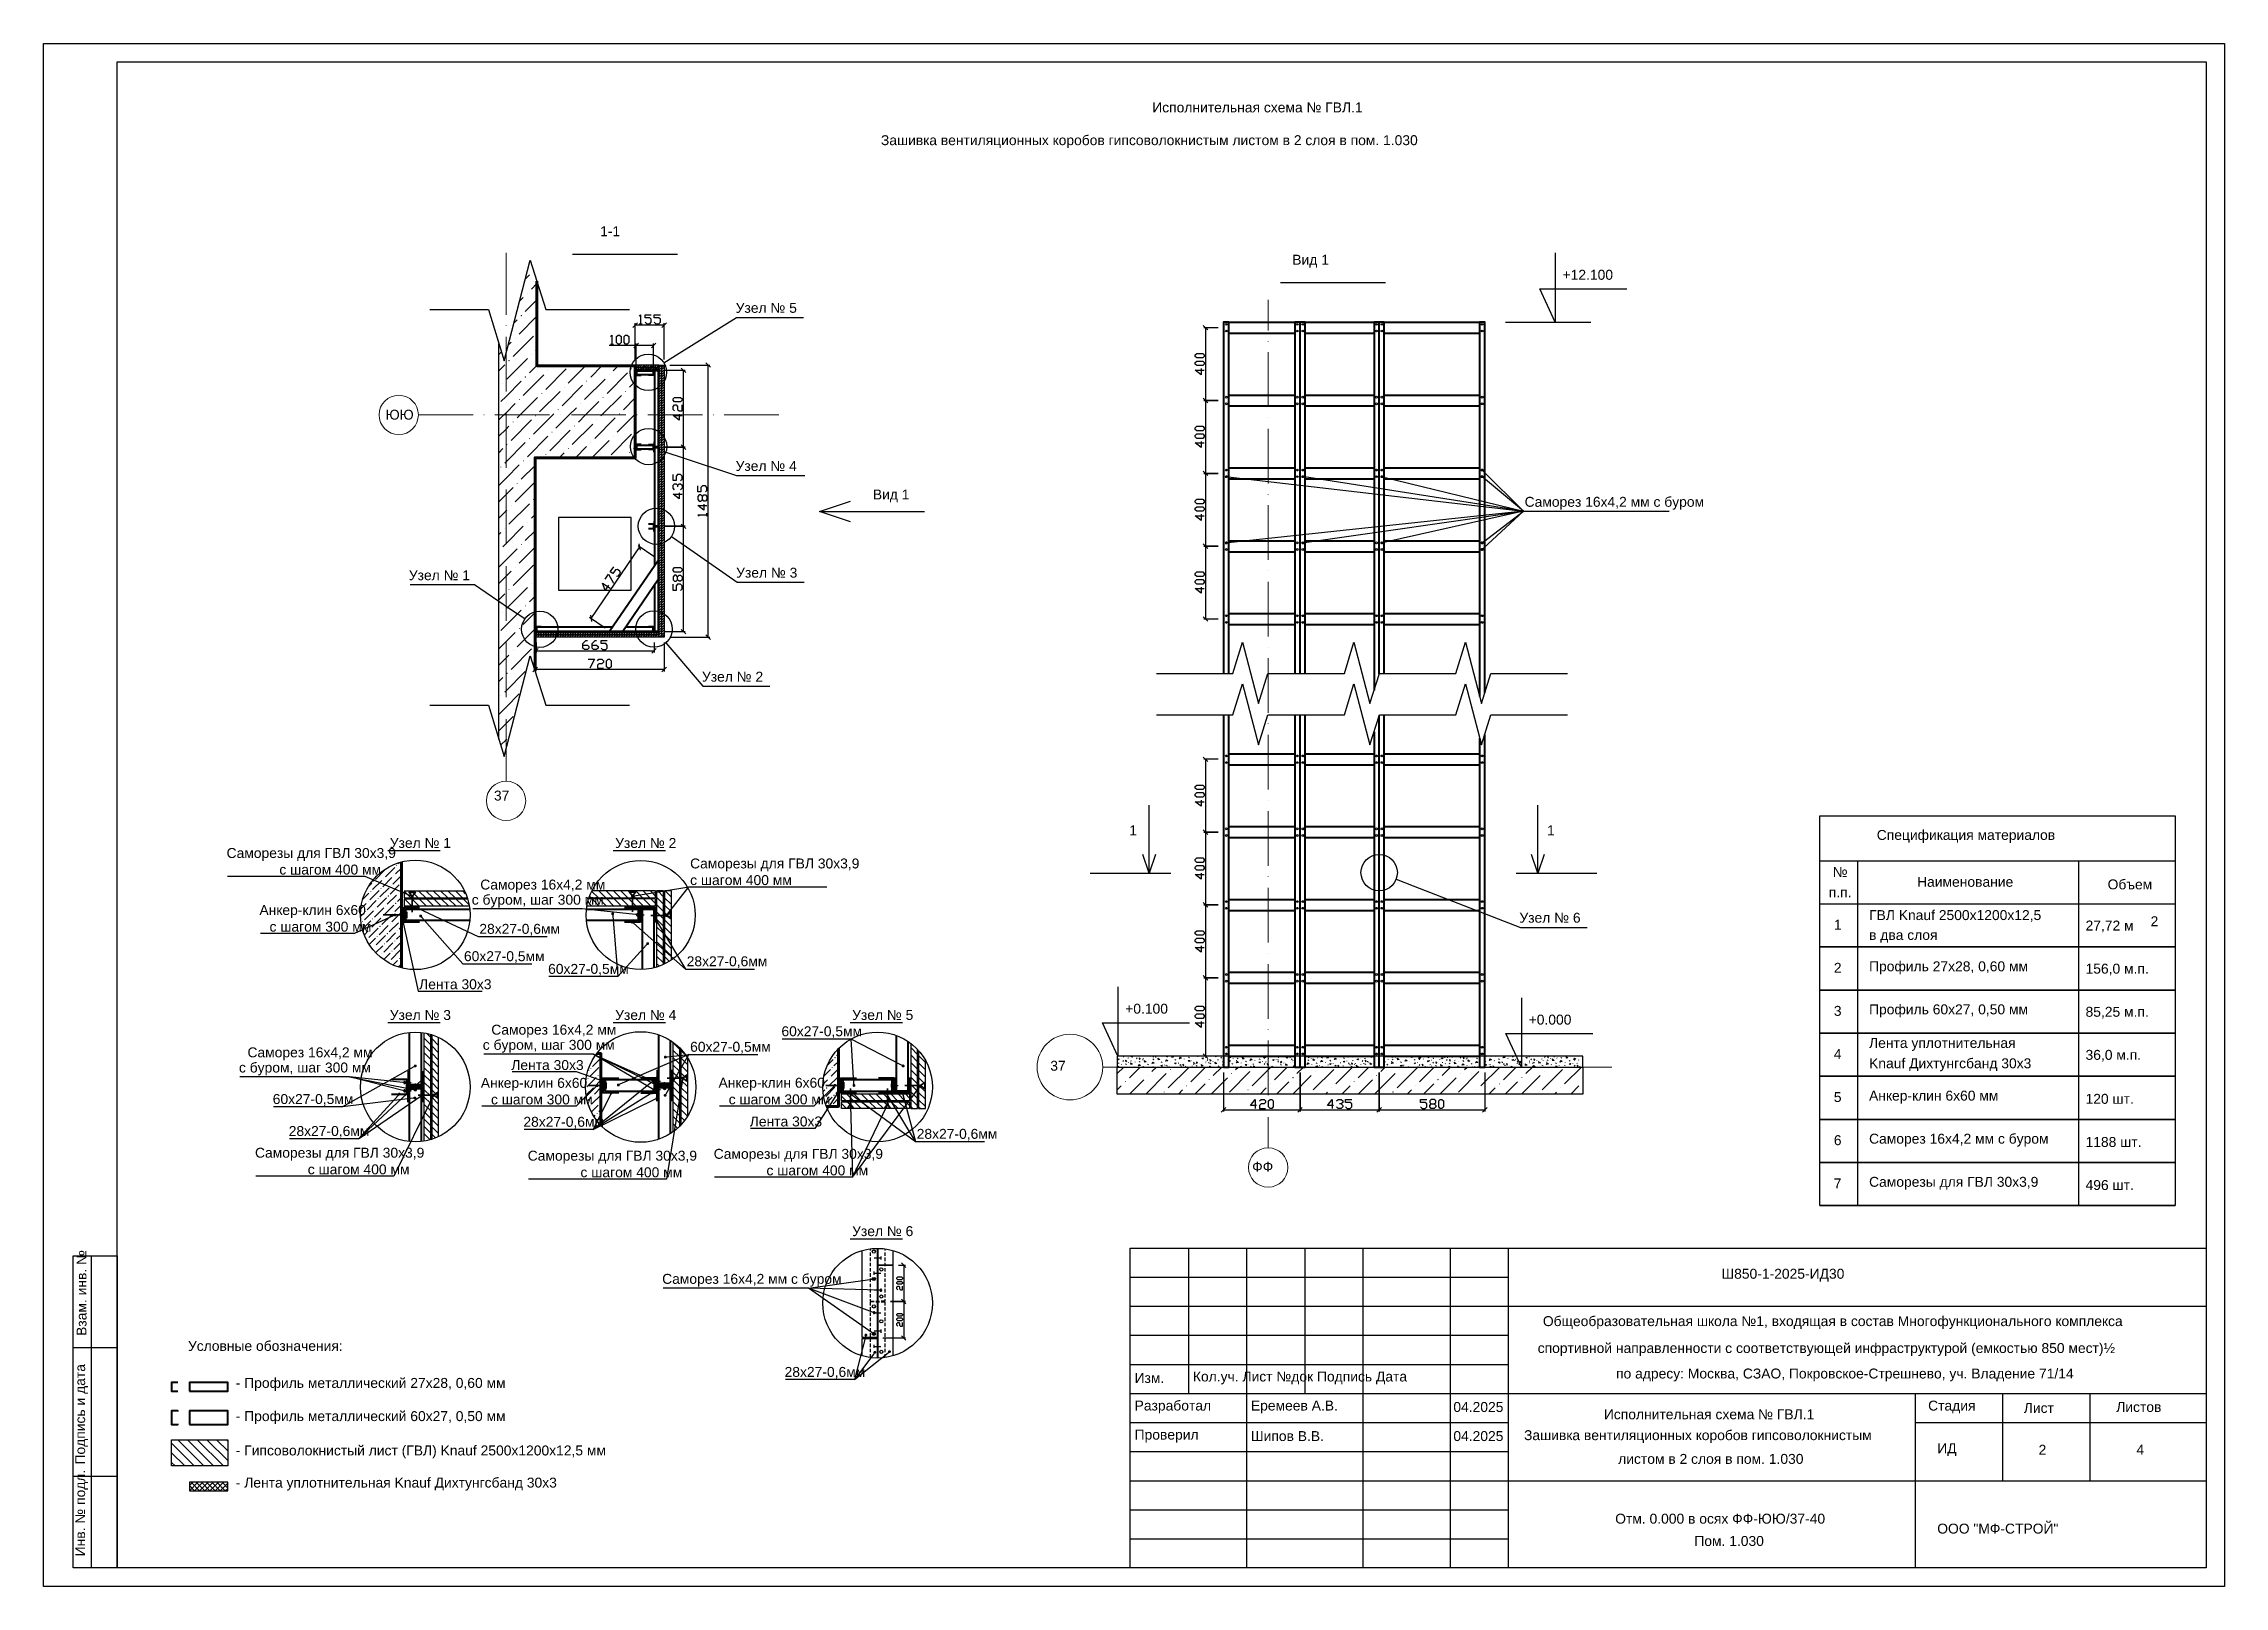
# Model space of a CAD drawing. Header units: millimetres. Extents: x 0 to 146, y 0 to 23.
# Drawn here: x 36.64 to 69.62, y 0.06 to 23.39 of the extents above; entities that cross this region are included whole.
import ezdxf

# ---------------------------------------------------------------- set-up
doc = ezdxf.new("R2010")
doc.units = ezdxf.units.MM
doc.layers.add('PDF _0', color=7, linetype='Continuous')
doc.layers.add('PDF _Текст', color=7, linetype='Continuous')
doc.layers.add('PDF _Оси-1', color=7, linetype='Continuous', true_color=0xaaaaaa)
doc.layers.add('PDF _Оси-3', color=7, linetype='Continuous', true_color=0x989898)
doc.styles.add('PDF ArialMT-Identity-H', font='arial.ttf')
doc.styles.add('PDF GOST Common-Identity-H', font='arial.ttf')

msp = doc.modelspace()

# ---------------------------------------------------------------- texts
at = {"layer": 'PDF _Текст', "char_height": 0.15, "attachment_point": 4, "style": 'PDF GOST Common-Identity-H'}
for s, insert in [('Исполнительная схема № ГВЛ.1', (53.407, 22.42)), ('Зашивка вентиляционных коробов гипсоволокнистым листом в 2 слоя в пом. 1.030', (49.303, 21.903)), ('1‐1', (45.056, 20.549)), ('Вид 1', (55.525, 20.097)), ('+12.100', (59.613, 19.89)), ('Узел № 5', (47.106, 19.39)), ('Узел № 4', (47.105, 17)), ('Вид 1', (49.181, 16.548)), ('Саморез 16x4,2 мм с буром', (59.039, 16.436)), ('Узел № 1', (42.162, 15.348)), ('Узел № 3', (47.113, 15.386)), ('Узел № 2', (46.596, 13.814)), ('1', (53.058, 11.492)), ('1', (59.378, 11.492)), ('Саморезы для ГВЛ 30x3,9', (39.406, 11.127)), ('Узел № 1', (41.874, 11.301)), ('Узел № 2', (45.283, 11.3)), ('Спецификация материалов', (64.365, 11.4)), ('с шагом 400 мм', (40.204, 10.898)), ('Саморезы для ГВЛ 30x3,9', (46.417, 10.969)), ('№', (63.7, 10.862)), ('Саморез 16x4,2 мм', (43.243, 10.65)), ('с шагом 400 мм', (46.417, 10.739)), ('п.п.', (63.64, 10.554)), ('Наименование', (64.975, 10.713)), ('Объем', (67.857, 10.674)), ('Анкер‐клин 6х60', (39.903, 10.265)), ('с буром, шаг 300 мм', (43.114, 10.421)), ('Узел № 6', (58.96, 10.17)), ('ГВЛ Knauf 2500х1200х12,5', (64.249, 10.197)), ('с шагом 300 мм', (40.056, 10.035)), ('1', (63.716, 10.065)), ('в два слоя', (64.249, 9.889)), ('27,72 м', (67.523, 10.039)), ('2', (68.507, 10.118)), ('2', (63.716, 9.414)), ('Профиль 27х28, 0,60 мм', (64.249, 9.414)), ('156,0 м.п.', (67.523, 9.387)), ('Узел № 3', (41.874, 8.7)), ('Узел № 4', (45.283, 8.7)), ('Узел № 5', (48.867, 8.7)), ('+0.100', (52.998, 8.795)), ('+0.000', (59.1, 8.63)), ('3', (63.716, 8.762)), ('Профиль 60х27, 0,50 мм', (64.249, 8.763)), ('85,25 м.п.', (67.523, 8.735)), ('с буром, шаг 300 мм', (43.281, 8.227)), ('Саморез 16x4,2 мм', (43.41, 8.456)), ('Лента уплотнительная', (64.249, 8.256)), ('с буром, шаг 300 мм', (39.593, 7.884)), ('Саморез 16x4,2 мм', (39.722, 8.113)), ('4', (63.716, 8.11)), ('Knauf Дихтунгсбанд 30х3', (64.249, 7.948)), ('36,0 м.п.', (67.523, 8.084)), ('Анкер‐клин 6х60', (43.251, 7.652)), ('Анкер‐клин 6х60', (46.847, 7.654)), ('с шагом 300 мм', (43.405, 7.423)), ('с шагом 300 мм', (47, 7.424)), ('5', (63.716, 7.459)), ('Анкер‐клин 6х60 мм', (64.249, 7.459)), ('120 шт.', (67.523, 7.432)), ('Саморезы для ГВЛ 30x3,9', (39.836, 6.596)), ('Саморезы для ГВЛ 30x3,9', (43.961, 6.551)), ('Саморезы для ГВЛ 30x3,9', (46.774, 6.579)), ('6', (63.716, 6.807)), ('Саморез 16x4,2 мм с буром', (64.249, 6.808)), ('1188 шт.', (67.523, 6.78)), ('с шагом 400 мм', (40.634, 6.366)), ('с шагом 400 мм', (44.759, 6.322)), ('с шагом 400 мм', (47.572, 6.35)), ('7', (63.715, 6.155)), ('Саморезы для ГВЛ 30x3,9', (64.249, 6.156)), ('496 шт.', (67.523, 6.129)), ('Узел № 6', (48.867, 5.432)), ('Саморез 16x4,2 мм с буром', (45.994, 4.689)), ('Ш850‐1‐2025‐ИД30', (62.016, 4.767)), ('Общеобразовательная школа №1, входящая в состав Многофункционального комплекса', (59.315, 4.05)), ('Условные обозначения:', (38.822, 3.697)), ('спортивной направленности с соответствующей инфраструктурой (емкостью 850 мест)½', (59.237, 3.643)), ('Кол.уч. Лист №док Подпись Дата', (54.022, 3.213)), ('по адресу: Москва, СЗАО, Покровское‐Стрешнево, уч. Владение 71/14', (60.422, 3.258)), ('‐ Профиль металлический 27х28, 0,60 мм', (39.545, 3.116)), ('Изм.', (53.14, 3.213)), ('‐ Профиль металлический 60х27, 0,50 мм', (39.545, 2.614)), ('Разработал', (53.14, 2.774)), ('Еремеев А.В.', (54.899, 2.774)), ('04.2025', (57.961, 2.774)), ('Исполнительная схема № ГВЛ.1', (60.238, 2.663)), ('Стадия', (65.142, 2.774)), ('Лист', (66.589, 2.759)), ('Листов', (67.987, 2.774)), ('Проверил', (53.14, 2.334)), ('Шипов В.В.', (54.899, 2.334)), ('04.2025', (57.961, 2.334)), ('Зашивка вентиляционных коробов гипсоволокнистым', (59.03, 2.326)), ('‐ Гипсоволокнистый лист (ГВЛ) Knauf 2500х1200х12,5 мм', (39.545, 2.095)), ('листом в 2 слоя в пом. 1.030', (60.454, 1.989)), ('ИД', (65.28, 2.128)), ('2', (66.813, 2.128)), ('4', (68.292, 2.128)), ('‐ Лента уплотнительная Knauf Дихтунгсбанд 30х3', (39.545, 1.609)), ('Отм. 0.000 в осях ФФ‐ЮЮ/37‐40', (60.409, 1.085)), ('ООО "МФ‐СТРОЙ"', (65.28, 0.935)), ('Пом. 1.030', (61.606, 0.748))]:
    msp.add_mtext(s, dxfattribs=dict(at, insert=insert))
at = {"layer": 'PDF _Текст', "color": 253, "true_color": 0xaaaaaa, "char_height": 0.15, "attachment_point": 4, "style": 'PDF ArialMT-Identity-H'}
for s, insert in [('ЮЮ', (41.812, 17.775)), ('37', (43.45, 12.017)), ('37', (51.865, 7.932)), ('ФФ', (54.918, 6.406))]:
    msp.add_mtext(s, dxfattribs=dict(at, insert=insert))
at = {"layer": 'PDF _Текст', "color": 1, "char_height": 0.15, "attachment_point": 4, "style": 'PDF GOST Common-Identity-H'}
for insert in [(43.229, 9.989), (46.365, 9.499), (40.346, 6.933), (43.895, 7.072), (49.844, 6.89), (47.846, 3.291)]:
    msp.add_mtext('28х27‐0,6мм', dxfattribs=dict(at, insert=insert))
at = {"layer": 'PDF _Текст', "color": 5, "char_height": 0.15, "attachment_point": 4, "style": 'PDF GOST Common-Identity-H'}
for insert in [(42.996, 9.576), (44.269, 9.384), (46.417, 8.206), (47.798, 8.441), (40.104, 7.416)]:
    msp.add_mtext('60х27‐0,5мм', dxfattribs=dict(at, insert=insert))
at = {"layer": 'PDF _Текст', "color": 6, "char_height": 0.15, "attachment_point": 4, "style": 'PDF GOST Common-Identity-H'}
for insert in [(42.318, 9.165), (43.712, 7.943), (47.319, 7.09)]:
    msp.add_mtext('Лента 30х3', dxfattribs=dict(at, insert=insert))
at = {"layer": 'PDF _Текст', "char_height": 0.15, "attachment_point": 4, "rotation": 90, "style": 'PDF GOST Common-Identity-H'}
for s, insert in [('Взам. инв. №', (37.213, 3.849)), ('Подпись и дата', (37.213, 1.905)), ('Инв. № подл.', (37.213, 0.517))]:
    msp.add_mtext(s, dxfattribs=dict(at, insert=insert))

# ---------------------------------------------------------------- linework, layer by layer
at = {"layer": 'PDF _0', "lineweight": 25}
for points in [[(36.639, 23.385), (69.623, 23.385), (69.623, 0.063), (36.639, 0.063)], [(37.749, 23.108), (69.345, 23.108), (69.345, 0.341), (37.749, 0.341)], [(45.327, 18.843), (45.304, 18.866), (45.304, 18.958), (45.327, 18.98), (45.35, 18.98), (45.373, 18.958), (45.373, 18.866), (45.35, 18.843)], [(45.442, 18.843), (45.419, 18.866), (45.419, 18.958), (45.442, 18.98), (45.465, 18.98), (45.488, 18.958), (45.488, 18.866), (45.465, 18.843)], [(45.601, 18.492), (45.945, 18.492), (45.945, 18.526), (45.601, 18.526)], [(45.601, 18.452), (45.945, 18.452), (45.945, 18.486), (45.601, 18.486)], [(45.951, 14.413), (45.951, 18.526), (45.985, 18.526), (45.985, 14.413)], [(45.991, 14.413), (45.991, 18.526), (46.025, 18.526), (46.025, 14.413)], [(54.194, 18.656), (54.172, 18.633), (54.08, 18.633), (54.057, 18.656), (54.057, 18.679), (54.08, 18.701), (54.172, 18.701), (54.194, 18.679)], [(54.194, 18.541), (54.172, 18.518), (54.08, 18.518), (54.057, 18.541), (54.057, 18.564), (54.08, 18.587), (54.172, 18.587), (54.194, 18.564)], [(46.297, 17.993), (46.274, 17.97), (46.182, 17.97), (46.159, 17.993), (46.159, 18.015), (46.182, 18.038), (46.274, 18.038), (46.297, 18.015)], [(54.248, 17.956), (54.179, 18.025)], [(54.186, 17.99), (54.403, 17.99)], [(54.194, 17.554), (54.172, 17.531), (54.08, 17.531), (54.057, 17.554), (54.057, 17.577), (54.08, 17.6), (54.172, 17.6), (54.194, 17.577)], [(54.194, 17.44), (54.172, 17.417), (54.08, 17.417), (54.057, 17.44), (54.057, 17.463), (54.08, 17.486), (54.172, 17.486), (54.194, 17.463)], [(46.343, 17.286), (46.028, 17.286)], [(46.35, 17.252), (46.281, 17.321)], [(54.248, 16.855), (54.179, 16.923)], [(54.186, 16.889), (54.403, 16.889)], [(54.194, 16.453), (54.172, 16.43), (54.08, 16.43), (54.057, 16.453), (54.057, 16.476), (54.08, 16.499), (54.172, 16.499), (54.194, 16.476)], [(54.194, 16.338), (54.172, 16.316), (54.08, 16.316), (54.057, 16.338), (54.057, 16.361), (54.08, 16.384), (54.172, 16.384), (54.194, 16.361)], [(46.343, 16.089), (46.028, 16.089)], [(46.35, 16.054), (46.281, 16.123)], [(54.248, 15.753), (54.179, 15.822)], [(54.186, 15.788), (54.403, 15.788)], [(46.297, 15.419), (46.274, 15.396), (46.182, 15.396), (46.159, 15.419), (46.159, 15.441), (46.182, 15.464), (46.274, 15.464), (46.297, 15.441)], [(54.194, 15.352), (54.172, 15.329), (54.08, 15.329), (54.057, 15.352), (54.057, 15.375), (54.08, 15.398), (54.172, 15.398), (54.194, 15.375)], [(54.194, 15.237), (54.172, 15.214), (54.08, 15.214), (54.057, 15.237), (54.057, 15.26), (54.08, 15.283), (54.172, 15.283), (54.194, 15.26)], [(44.087, 14.488), (45.945, 14.488), (45.945, 14.453), (44.087, 14.453)], [(44.087, 14.448), (45.945, 14.448), (45.945, 14.413), (44.087, 14.413)], [(45.175, 13.942), (45.152, 13.965), (45.152, 14.057), (45.175, 14.08), (45.198, 14.08), (45.221, 14.057), (45.221, 13.965), (45.198, 13.942)], [(54.194, 12.131), (54.172, 12.108), (54.08, 12.108), (54.057, 12.131), (54.057, 12.154), (54.08, 12.177), (54.172, 12.177), (54.194, 12.154)], [(54.194, 12.016), (54.172, 11.993), (54.08, 11.993), (54.057, 12.016), (54.057, 12.039), (54.08, 12.062), (54.172, 12.062), (54.194, 12.039)], [(68.878, 5.82), (63.504, 5.82), (63.504, 11.713), (68.878, 11.713)], [(54.248, 11.431), (54.179, 11.5)], [(54.186, 11.466), (54.403, 11.466)], [(54.194, 11.03), (54.172, 11.007), (54.08, 11.007), (54.057, 11.03), (54.057, 11.053), (54.08, 11.076), (54.172, 11.076), (54.194, 11.053)], [(54.194, 10.915), (54.172, 10.892), (54.08, 10.892), (54.057, 10.915), (54.057, 10.938), (54.08, 10.961), (54.172, 10.961), (54.194, 10.938)], [(42.082, 10.325), (42.051, 10.325), (42.051, 10.102), (42.082, 10.102)], [(54.248, 10.33), (54.179, 10.399)], [(54.186, 10.365), (54.403, 10.365)], [(54.194, 9.929), (54.172, 9.906), (54.08, 9.906), (54.057, 9.929), (54.057, 9.952), (54.08, 9.975), (54.172, 9.975), (54.194, 9.952)], [(54.194, 9.814), (54.172, 9.791), (54.08, 9.791), (54.057, 9.814), (54.057, 9.837), (54.08, 9.86), (54.172, 9.86), (54.194, 9.837)], [(68.878, 9.73), (63.504, 9.73)], [(54.179, 9.298), (54.248, 9.229)], [(54.186, 9.263), (54.403, 9.263)], [(68.878, 9.078), (63.504, 9.078)], [(54.194, 8.786), (54.172, 8.763), (54.08, 8.763), (54.057, 8.786), (54.057, 8.809), (54.08, 8.832), (54.172, 8.832), (54.194, 8.809)], [(54.194, 8.671), (54.172, 8.649), (54.08, 8.649), (54.057, 8.671), (54.057, 8.694), (54.08, 8.717), (54.172, 8.717), (54.194, 8.694)], [(68.878, 8.427), (63.504, 8.427)], [(52.876, 7.914), (59.92, 7.914), (59.92, 8.08), (52.876, 8.08)], [(45.095, 7.747), (45.068, 7.747), (45.068, 7.524), (45.095, 7.524)], [(48.69, 7.748), (48.663, 7.748), (48.663, 7.525), (48.69, 7.525)], [(52.876, 7.914), (59.92, 7.914), (59.92, 7.505), (52.876, 7.505)], [(55.642, 7.24), (55.642, 7.832)], [(56.839, 7.24), (56.839, 7.832)], [(68.878, 7.775), (63.504, 7.775)], [(48.705, 7.508), (49.737, 7.508), (49.737, 7.405), (48.705, 7.405)], [(48.705, 7.389), (49.737, 7.389), (49.737, 7.285), (48.705, 7.285)], [(55.19, 7.287), (55.167, 7.31), (55.167, 7.402), (55.19, 7.425), (55.213, 7.425), (55.236, 7.402), (55.236, 7.31), (55.213, 7.287)], [(55.608, 7.233), (55.676, 7.302)], [(56.805, 7.233), (56.874, 7.302)], [(57.764, 7.287), (57.741, 7.31), (57.741, 7.402), (57.764, 7.425), (57.787, 7.425), (57.81, 7.402), (57.81, 7.31), (57.787, 7.287)], [(68.878, 7.123), (63.504, 7.123)], [(68.878, 6.472), (63.504, 6.472)], [(37.083, 5.061), (37.749, 5.061), (37.749, 0.341), (37.083, 0.341)], [(53.075, 5.178), (69.345, 5.178), (69.345, 0.341), (53.075, 0.341)], [(49.627, 4.713), (49.614, 4.699), (49.559, 4.699), (49.545, 4.713), (49.545, 4.726), (49.559, 4.74), (49.614, 4.74), (49.627, 4.726)], [(49.627, 4.644), (49.614, 4.63), (49.559, 4.63), (49.545, 4.644), (49.545, 4.657), (49.559, 4.671), (49.614, 4.671), (49.627, 4.657)], [(49.627, 4.162), (49.614, 4.148), (49.559, 4.148), (49.545, 4.162), (49.545, 4.176), (49.559, 4.189), (49.614, 4.189), (49.627, 4.176)], [(49.627, 4.093), (49.614, 4.079), (49.559, 4.079), (49.545, 4.093), (49.545, 4.107), (49.559, 4.121), (49.614, 4.121), (49.627, 4.107)], [(38.575, 2.279), (39.423, 2.279), (39.423, 1.884), (38.575, 1.884)], [(38.843, 1.508), (39.423, 1.508), (39.423, 1.636), (38.843, 1.636)]]:
    msp.add_lwpolyline(points, close=True, dxfattribs=at)
for points in [[(44.636, 20.205), (46.225, 20.205)], [(59.503, 20.221), (59.503, 19.174), (59.269, 19.678), (60.586, 19.678)], [(42.482, 19.366), (43.367, 19.366), (43.603, 18.591), (44, 20.11), (44.236, 19.366), (45.499, 19.366)], [(43.927, 19.83), (43.986, 19.89)], [(43.839, 19.496), (43.893, 19.55)], [(43.924, 19.334), (44.101, 19.51)], [(44.017, 19.674), (44.101, 19.757)], [(55.348, 19.776), (56.936, 19.776)], [(43.751, 19.161), (43.801, 19.21)], [(43.832, 18.994), (44.101, 19.263)], [(45.622, 19.165), (45.553, 19.096)], [(45.587, 18.598), (45.587, 19.158)], [(45.646, 19.265), (45.669, 19.288), (45.669, 19.15)], [(45.646, 19.15), (45.692, 19.15)], [(45.737, 19.173), (45.76, 19.15), (45.806, 19.15), (45.829, 19.173), (45.829, 19.219), (45.806, 19.242), (45.737, 19.242), (45.737, 19.288), (45.829, 19.288)], [(45.875, 19.173), (45.898, 19.15), (45.944, 19.15), (45.967, 19.173), (45.967, 19.219), (45.944, 19.242), (45.875, 19.242), (45.875, 19.288), (45.967, 19.288)], [(45.991, 19.096), (46.06, 19.165)], [(46.018, 18.562), (46.252, 18.707), (47.121, 19.245), (47.122, 19.245), (48.134, 19.245)], [(46.025, 18.609), (46.025, 19.158)], [(58.752, 19.174), (60.04, 19.174)], [(43.523, 12.873), (43.523, 18.854)], [(43.664, 18.826), (43.708, 18.87)], [(43.739, 18.654), (44.048, 18.963)], [(45.865, 18.824), (45.601, 18.824), (45.193, 18.824)], [(45.213, 18.958), (45.235, 18.98), (45.235, 18.843)], [(45.213, 18.843), (45.258, 18.843)], [(45.636, 18.858), (45.567, 18.789)], [(46.025, 19.131), (45.587, 19.131)], [(45.601, 18.529), (45.601, 18.851)], [(45.831, 18.789), (45.9, 18.858)], [(45.865, 18.529), (45.865, 18.851)], [(54.248, 19.057), (54.179, 19.126)], [(54.403, 19.091), (54.186, 19.091)], [(54.214, 19.091), (54.214, 17.99), (54.214, 16.889), (54.214, 15.788), (54.214, 14.687)], [(43.523, 18.685), (43.562, 18.724)], [(43.523, 18.438), (43.615, 18.53)], [(43.646, 18.314), (43.955, 18.623)], [(43.986, 18.407), (44.101, 18.521)], [(44.079, 18.747), (44.101, 18.768)], [(44.326, 18.499), (44.342, 18.515)], [(44.573, 18.252), (44.837, 18.515)], [(44.913, 18.345), (45.084, 18.515)], [(45.253, 18.438), (45.331, 18.515)], [(45.601, 18.513), (45.614, 18.526)], [(45.601, 18.476), (45.611, 18.486)], [(45.614, 18.452), (45.648, 18.486)], [(45.617, 18.492), (45.651, 18.526)], [(45.651, 18.452), (45.685, 18.486)], [(45.654, 18.492), (45.688, 18.526)], [(45.688, 18.452), (45.723, 18.486)], [(45.691, 18.492), (45.725, 18.526)], [(45.725, 18.452), (45.76, 18.486)], [(45.728, 18.492), (45.762, 18.526)], [(45.762, 18.452), (45.797, 18.486)], [(45.765, 18.492), (45.8, 18.526)], [(45.799, 18.452), (45.834, 18.486)], [(45.802, 18.492), (45.837, 18.526)], [(45.836, 18.452), (45.871, 18.486)], [(45.839, 18.492), (45.874, 18.526)], [(45.874, 18.452), (45.908, 18.486)], [(45.876, 18.492), (45.911, 18.526)], [(45.911, 18.452), (45.945, 18.486)], [(45.913, 18.492), (45.945, 18.524)], [(45.951, 18.492), (45.985, 18.526)], [(45.951, 18.455), (45.985, 18.489)], [(45.991, 18.495), (46.022, 18.526)], [(45.991, 18.458), (46.025, 18.492)], [(46.108, 18.526), (46.717, 18.526)], [(46.35, 18.412), (46.281, 18.481)], [(46.724, 18.492), (46.656, 18.561)], [(46.69, 14.413), (46.69, 18.526)], [(54.149, 18.472), (54.149, 18.38), (54.057, 18.449), (54.194, 18.449)], [(43.554, 17.974), (43.633, 18.053), (43.863, 18.283)], [(43.893, 18.067), (44.203, 18.376)], [(44.233, 18.159), (44.542, 18.468)], [(44.481, 17.912), (44.79, 18.221)], [(44.821, 18.005), (45.13, 18.314)], [(45.161, 18.098), (45.47, 18.407)], [(45.5, 18.19), (45.587, 18.277)], [(45.951, 18.418), (45.985, 18.452)], [(45.951, 18.381), (45.985, 18.415)], [(45.951, 18.344), (45.985, 18.378)], [(45.951, 18.307), (45.985, 18.341)], [(45.951, 18.27), (45.985, 18.304)], [(45.951, 18.233), (45.985, 18.267)], [(45.951, 18.196), (45.985, 18.23)], [(45.951, 18.158), (45.985, 18.193)], [(45.951, 18.121), (45.985, 18.156)], [(45.991, 18.421), (46.025, 18.455)], [(45.991, 18.384), (46.025, 18.418)], [(45.991, 18.347), (46.025, 18.381)], [(45.991, 18.31), (46.025, 18.344)], [(45.991, 18.273), (46.025, 18.307)], [(45.991, 18.235), (46.025, 18.27)], [(45.991, 18.198), (46.025, 18.233)], [(45.991, 18.161), (46.025, 18.196)], [(45.991, 18.124), (46.025, 18.159)], [(46.028, 18.447), (46.343, 18.447)], [(46.316, 14.496), (46.316, 16.089), (46.316, 17.286), (46.316, 18.447)], [(43.523, 17.696), (43.599, 17.772), (43.633, 17.806), (43.77, 17.943)], [(43.801, 17.727), (43.846, 17.772), (44.11, 18.036)], [(44.141, 17.82), (44.45, 18.129)], [(44.388, 17.572), (44.588, 17.772), (44.697, 17.881)], [(44.728, 17.665), (44.835, 17.772), (45.037, 17.974)], [(45.068, 17.758), (45.082, 17.772), (45.377, 18.067)], [(45.408, 17.85), (45.587, 18.03)], [(45.951, 18.084), (45.985, 18.119)], [(45.951, 18.047), (45.985, 18.082)], [(45.951, 18.01), (45.985, 18.044)], [(45.951, 17.973), (45.985, 18.007)], [(45.951, 17.936), (45.985, 17.97)], [(45.951, 17.899), (45.985, 17.933)], [(45.951, 17.862), (45.985, 17.896)], [(45.951, 17.825), (45.985, 17.859)], [(45.951, 17.788), (45.985, 17.822)], [(45.991, 18.087), (46.025, 18.121)], [(45.991, 18.05), (46.025, 18.084)], [(45.991, 18.013), (46.025, 18.047)], [(45.991, 17.976), (46.025, 18.01)], [(45.991, 17.939), (46.025, 17.973)], [(45.991, 17.902), (46.025, 17.936)], [(45.991, 17.865), (46.025, 17.899)], [(45.991, 17.828), (46.025, 17.862)], [(45.991, 17.79), (46.025, 17.825)], [(46.182, 17.832), (46.159, 17.855), (46.159, 17.901), (46.182, 17.924), (46.205, 17.924), (46.228, 17.901), (46.228, 17.855), (46.251, 17.832), (46.297, 17.832), (46.297, 17.924)], [(43.523, 17.449), (43.633, 17.559), (43.677, 17.603)], [(43.708, 17.387), (44.017, 17.696)], [(44.048, 17.48), (44.34, 17.772), (44.357, 17.789)], [(44.295, 17.232), (44.604, 17.541)], [(44.635, 17.325), (44.944, 17.634)], [(44.975, 17.418), (45.284, 17.727)], [(45.315, 17.51), (45.577, 17.772), (45.587, 17.783)], [(45.951, 17.747), (45.976, 17.772)], [(45.951, 17.71), (45.985, 17.745)], [(45.951, 17.673), (45.985, 17.708)], [(45.951, 17.636), (45.985, 17.67)], [(45.951, 17.599), (45.985, 17.633)], [(45.951, 17.562), (45.985, 17.596)], [(45.951, 17.525), (45.985, 17.559)], [(45.951, 17.488), (45.985, 17.522)], [(45.951, 17.451), (45.985, 17.485)], [(45.972, 17.772), (45.985, 17.785)], [(45.991, 17.75), (46.013, 17.772)], [(45.991, 17.713), (46.025, 17.747)], [(45.991, 17.676), (46.025, 17.71)], [(45.991, 17.639), (46.025, 17.673)], [(45.991, 17.602), (46.025, 17.636)], [(45.991, 17.565), (46.025, 17.599)], [(45.991, 17.528), (46.025, 17.562)], [(45.991, 17.491), (46.025, 17.525)], [(45.991, 17.453), (46.025, 17.488)], [(46.009, 17.772), (46.025, 17.788)], [(46.251, 17.786), (46.251, 17.694), (46.159, 17.763), (46.297, 17.763)], [(43.523, 17.201), (43.584, 17.263)], [(43.615, 17.047), (43.633, 17.064), (43.924, 17.356)], [(43.955, 17.14), (44.264, 17.449)], [(44.435, 17.125), (44.512, 17.201)], [(44.682, 17.125), (44.851, 17.294)], [(44.93, 17.125), (45.191, 17.387)], [(45.222, 17.171), (45.531, 17.48)], [(45.562, 17.263), (45.587, 17.288)], [(45.951, 17.414), (45.985, 17.448)], [(45.951, 17.376), (45.985, 17.411)], [(45.951, 17.339), (45.985, 17.374)], [(45.951, 17.302), (45.985, 17.337)], [(45.951, 17.265), (45.985, 17.3)], [(45.951, 17.228), (45.985, 17.263)], [(45.951, 17.191), (45.985, 17.225)], [(45.951, 17.154), (45.985, 17.188)], [(45.991, 17.416), (46.025, 17.451)], [(45.991, 17.379), (46.025, 17.414)], [(45.991, 17.342), (46.025, 17.377)], [(45.991, 17.305), (46.025, 17.34)], [(45.991, 17.268), (46.025, 17.302)], [(45.991, 17.231), (46.025, 17.265)], [(45.991, 17.194), (46.025, 17.228)], [(45.991, 17.157), (46.025, 17.191)], [(45.991, 17.12), (46.025, 17.154)], [(46.049, 17.208), (46.311, 17.122), (47.12, 16.856), (47.121, 16.856), (48.152, 16.856)], [(54.149, 17.371), (54.149, 17.279), (54.057, 17.348), (54.194, 17.348)], [(43.523, 16.707), (43.633, 16.817), (43.832, 17.016)], [(43.863, 16.8), (44.073, 17.01)], [(45.424, 17.125), (45.439, 17.14)], [(45.951, 17.117), (45.985, 17.151)], [(45.951, 17.08), (45.985, 17.114)], [(45.951, 17.043), (45.985, 17.077)], [(45.951, 17.006), (45.985, 17.04)], [(45.951, 16.969), (45.985, 17.003)], [(45.951, 16.931), (45.985, 16.966)], [(45.951, 16.894), (45.985, 16.929)], [(45.951, 16.857), (45.985, 16.892)], [(45.951, 16.82), (45.985, 16.855)], [(45.991, 17.083), (46.025, 17.117)], [(45.991, 17.046), (46.025, 17.08)], [(45.991, 17.008), (46.025, 17.043)], [(45.991, 16.971), (46.025, 17.006)], [(45.991, 16.934), (46.025, 16.969)], [(45.991, 16.897), (46.025, 16.932)], [(45.991, 16.86), (46.025, 16.895)], [(45.991, 16.823), (46.025, 16.857)], [(46.274, 16.779), (46.297, 16.802), (46.297, 16.848), (46.274, 16.871), (46.228, 16.871), (46.205, 16.848), (46.205, 16.779), (46.159, 16.779), (46.159, 16.871)], [(54.541, 16.837), (54.554, 16.835), (59.022, 16.318)], [(56.894, 16.835), (56.908, 16.832), (59.022, 16.318), (55.71, 16.834), (55.697, 16.837)], [(58.405, 16.93), (58.414, 16.92), (59.022, 16.318), (56.908, 15.844), (56.894, 15.841)], [(58.406, 15.847), (58.417, 15.855), (59.022, 16.318), (58.416, 16.821), (58.405, 16.83)], [(43.523, 16.46), (43.633, 16.57), (43.739, 16.676)], [(43.77, 16.46), (44.073, 16.763)], [(45.951, 16.783), (45.985, 16.818)], [(45.951, 16.746), (45.985, 16.78)], [(45.951, 16.709), (45.985, 16.743)], [(45.951, 16.672), (45.985, 16.706)], [(45.951, 16.635), (45.985, 16.669)], [(45.951, 16.598), (45.985, 16.632)], [(45.951, 16.561), (45.985, 16.595)], [(45.951, 16.524), (45.985, 16.558)], [(45.951, 16.486), (45.985, 16.521)], [(45.991, 16.786), (46.025, 16.82)], [(45.991, 16.749), (46.025, 16.783)], [(45.991, 16.712), (46.025, 16.746)], [(45.991, 16.675), (46.025, 16.709)], [(45.991, 16.638), (46.025, 16.672)], [(45.991, 16.601), (46.025, 16.635)], [(45.991, 16.563), (46.025, 16.598)], [(45.991, 16.526), (46.025, 16.561)], [(45.991, 16.489), (46.025, 16.524)], [(46.182, 16.642), (46.159, 16.664), (46.159, 16.71), (46.182, 16.733), (46.205, 16.733), (46.228, 16.71), (46.228, 16.687)], [(46.251, 16.596), (46.251, 16.504), (46.159, 16.573), (46.297, 16.573)], [(46.228, 16.71), (46.251, 16.733), (46.274, 16.733), (46.297, 16.71), (46.297, 16.664), (46.274, 16.642)], [(46.648, 16.608), (46.671, 16.631), (46.671, 16.676), (46.648, 16.699), (46.602, 16.699), (46.579, 16.676), (46.579, 16.608), (46.533, 16.608), (46.533, 16.699)], [(46.602, 16.539), (46.625, 16.562), (46.648, 16.562), (46.671, 16.539), (46.671, 16.493), (46.648, 16.47), (46.625, 16.47), (46.602, 16.493), (46.602, 16.539), (46.579, 16.562), (46.556, 16.562), (46.533, 16.539), (46.533, 16.493), (46.556, 16.47), (46.579, 16.47), (46.602, 16.493)], [(43.523, 16.213), (43.633, 16.323), (43.646, 16.336)], [(43.677, 16.12), (43.986, 16.429)], [(44.017, 16.213), (44.073, 16.269)], [(45.951, 16.449), (45.985, 16.484)], [(45.951, 16.412), (45.985, 16.447)], [(45.951, 16.375), (45.985, 16.41)], [(45.951, 16.338), (45.985, 16.373)], [(45.951, 16.301), (45.985, 16.335)], [(45.951, 16.264), (45.985, 16.298)], [(45.951, 16.227), (45.985, 16.261)], [(45.951, 16.19), (45.985, 16.224)], [(45.951, 16.153), (45.985, 16.187)], [(45.991, 16.452), (46.025, 16.487)], [(45.991, 16.415), (46.025, 16.45)], [(45.991, 16.378), (46.025, 16.412)], [(45.991, 16.341), (46.025, 16.375)], [(45.991, 16.304), (46.025, 16.338)], [(45.991, 16.267), (46.025, 16.301)], [(45.991, 16.23), (46.025, 16.264)], [(45.991, 16.193), (46.025, 16.227)], [(45.991, 16.156), (46.025, 16.19)], [(46.625, 16.424), (46.625, 16.332), (46.533, 16.401), (46.671, 16.401)], [(46.556, 16.241), (46.533, 16.263), (46.671, 16.263)], [(46.671, 16.241), (46.671, 16.286)], [(48.372, 16.313), (48.841, 16.468)], [(48.841, 16.158), (48.372, 16.313), (49.96, 16.313)], [(54.149, 16.27), (54.149, 16.178), (54.057, 16.247), (54.194, 16.247)], [(55.697, 15.84), (55.71, 15.842), (59.022, 16.318), (54.554, 15.841), (54.541, 15.84)], [(58.405, 15.747), (58.415, 15.756), (59.022, 16.318), (59.05, 16.318), (61.223, 16.318)], [(43.523, 15.965), (43.554, 15.996)], [(43.584, 15.78), (43.633, 15.828), (43.893, 16.089)], [(43.924, 15.873), (44.073, 16.021)], [(45.951, 16.116), (45.985, 16.15)], [(45.951, 16.079), (45.985, 16.113)], [(45.951, 16.041), (45.985, 16.076)], [(45.951, 16.004), (45.985, 16.039)], [(45.951, 15.967), (45.985, 16.002)], [(45.951, 15.93), (45.985, 15.965)], [(45.951, 15.893), (45.985, 15.928)], [(45.951, 15.856), (45.985, 15.89)], [(45.951, 15.819), (45.985, 15.853)], [(45.991, 16.118), (46.025, 16.153)], [(45.991, 16.081), (46.025, 16.116)], [(45.991, 16.044), (46.025, 16.079)], [(45.991, 16.007), (46.025, 16.042)], [(45.991, 15.97), (46.025, 16.005)], [(45.991, 15.933), (46.025, 15.967)], [(45.991, 15.896), (46.025, 15.93)], [(45.991, 15.859), (46.025, 15.893)], [(45.991, 15.822), (46.025, 15.856)], [(46.134, 15.933), (46.36, 15.776), (47.128, 15.242), (47.129, 15.242), (48.14, 15.242)], [(43.523, 15.471), (43.633, 15.581), (43.801, 15.749)], [(43.832, 15.533), (44.073, 15.774)], [(44.918, 14.696), (45.656, 15.776)], [(45.869, 15.631), (45.633, 15.792)], [(45.665, 15.728), (45.647, 15.824)], [(45.951, 15.782), (45.985, 15.816)], [(45.951, 15.745), (45.985, 15.779)], [(45.951, 15.708), (45.985, 15.742)], [(45.951, 15.671), (45.985, 15.705)], [(45.951, 15.634), (45.985, 15.668)], [(45.951, 15.596), (45.985, 15.631)], [(45.951, 15.559), (45.985, 15.594)], [(45.951, 15.522), (45.985, 15.557)], [(45.951, 15.485), (45.985, 15.52)], [(45.991, 15.785), (46.025, 15.819)], [(45.991, 15.748), (46.025, 15.782)], [(45.991, 15.711), (46.025, 15.745)], [(45.991, 15.673), (46.025, 15.708)], [(45.991, 15.636), (46.025, 15.671)], [(45.991, 15.599), (46.025, 15.634)], [(45.991, 15.562), (46.025, 15.597)], [(45.991, 15.525), (46.025, 15.56)], [(45.991, 15.488), (46.025, 15.522)], [(43.915, 14.688), (43.687, 14.842), (43.155, 15.203), (43.154, 15.203), (42.181, 15.203)], [(43.523, 15.224), (43.633, 15.334), (43.708, 15.409)], [(43.739, 15.193), (44.048, 15.502)], [(45.182, 15.197), (45.13, 15.121), (45.093, 15.23), (45.207, 15.152)], [(45.132, 15.287), (45.183, 15.363), (45.258, 15.228)], [(45.304, 15.336), (45.336, 15.342), (45.362, 15.38), (45.356, 15.412), (45.318, 15.437), (45.286, 15.431), (45.247, 15.375), (45.209, 15.401), (45.261, 15.476)], [(45.951, 15.448), (45.985, 15.482)], [(45.951, 15.411), (45.985, 15.445)], [(45.951, 15.374), (45.985, 15.408)], [(45.951, 15.337), (45.985, 15.371)], [(45.951, 15.3), (45.985, 15.334)], [(45.951, 15.263), (45.985, 15.297)], [(45.951, 15.226), (45.985, 15.26)], [(45.951, 15.189), (45.985, 15.223)], [(45.951, 15.151), (45.985, 15.186)], [(45.991, 15.451), (46.025, 15.485)], [(45.991, 15.414), (46.025, 15.448)], [(45.991, 15.377), (46.025, 15.411)], [(45.991, 15.34), (46.025, 15.374)], [(45.991, 15.303), (46.025, 15.337)], [(45.991, 15.266), (46.025, 15.3)], [(45.991, 15.228), (46.025, 15.263)], [(45.991, 15.191), (46.025, 15.226)], [(45.991, 15.154), (46.025, 15.189)], [(46.228, 15.327), (46.251, 15.35), (46.274, 15.35), (46.297, 15.327), (46.297, 15.281), (46.274, 15.258), (46.251, 15.258), (46.228, 15.281), (46.228, 15.327), (46.205, 15.35), (46.182, 15.35), (46.159, 15.327), (46.159, 15.281), (46.182, 15.258), (46.205, 15.258), (46.228, 15.281)], [(46.274, 15.12), (46.297, 15.143), (46.297, 15.189), (46.274, 15.212), (46.228, 15.212), (46.205, 15.189), (46.205, 15.12), (46.159, 15.12), (46.159, 15.212)], [(43.523, 14.976), (43.615, 15.069)], [(43.646, 14.853), (43.955, 15.162)], [(43.986, 14.946), (44.073, 15.033)], [(45.951, 15.114), (45.985, 15.149)], [(45.951, 15.077), (45.985, 15.112)], [(45.951, 15.04), (45.985, 15.075)], [(45.951, 15.003), (45.985, 15.037)], [(45.951, 14.966), (45.985, 15)], [(45.951, 14.929), (45.985, 14.963)], [(45.951, 14.892), (45.985, 14.926)], [(45.951, 14.855), (45.985, 14.889)], [(45.951, 14.818), (45.985, 14.852)], [(45.991, 15.117), (46.025, 15.152)], [(45.991, 15.08), (46.025, 15.114)], [(45.991, 15.043), (46.025, 15.077)], [(45.991, 15.006), (46.025, 15.04)], [(45.991, 14.969), (46.025, 15.003)], [(45.991, 14.932), (46.025, 14.966)], [(45.991, 14.895), (46.025, 14.929)], [(45.991, 14.858), (46.025, 14.892)], [(45.991, 14.821), (46.025, 14.855)], [(54.149, 15.168), (54.149, 15.077), (54.057, 15.146), (54.194, 15.146)], [(43.554, 14.513), (43.633, 14.592), (43.863, 14.822)], [(43.801, 14.266), (44.073, 14.538)], [(43.893, 14.606), (44.073, 14.785)], [(45.131, 14.551), (44.895, 14.712)], [(44.909, 14.744), (44.927, 14.648)], [(45.951, 14.781), (45.985, 14.815)], [(45.951, 14.743), (45.985, 14.778)], [(45.951, 14.706), (45.985, 14.741)], [(45.951, 14.669), (45.985, 14.704)], [(45.951, 14.632), (45.985, 14.667)], [(45.951, 14.595), (45.985, 14.63)], [(45.951, 14.558), (45.985, 14.592)], [(45.951, 14.521), (45.985, 14.555)], [(45.951, 14.484), (45.985, 14.518)], [(45.991, 14.783), (46.025, 14.818)], [(45.991, 14.746), (46.025, 14.781)], [(45.991, 14.709), (46.025, 14.744)], [(45.991, 14.672), (46.025, 14.707)], [(45.991, 14.635), (46.025, 14.669)], [(45.991, 14.598), (46.025, 14.632)], [(45.991, 14.561), (46.025, 14.595)], [(45.991, 14.524), (46.025, 14.558)], [(45.991, 14.487), (46.025, 14.521)], [(46.281, 14.53), (46.35, 14.462)], [(54.179, 14.721), (54.248, 14.652)], [(54.403, 14.687), (54.186, 14.687)], [(43.523, 14.235), (43.633, 14.345), (43.77, 14.482)], [(43.708, 13.926), (44.017, 14.235)], [(44.121, 14.241), (44.053, 14.172)], [(44.073, 14.331), (44.073, 13.895)], [(44.087, 14.468), (44.107, 14.488)], [(44.087, 14.431), (44.104, 14.448)], [(44.087, 14.331), (44.087, 14.179)], [(44.087, 14.206), (45.871, 14.206)], [(44.107, 14.413), (44.141, 14.448)], [(44.11, 14.453), (44.144, 14.488)], [(44.144, 14.413), (44.178, 14.448)], [(44.147, 14.453), (44.181, 14.488)], [(44.181, 14.413), (44.215, 14.448)], [(44.184, 14.453), (44.218, 14.488)], [(44.218, 14.413), (44.253, 14.448)], [(44.221, 14.453), (44.255, 14.488)], [(44.255, 14.413), (44.29, 14.448)], [(44.258, 14.453), (44.292, 14.488)], [(44.292, 14.413), (44.327, 14.448)], [(44.295, 14.453), (44.33, 14.488)], [(44.329, 14.413), (44.364, 14.448)], [(44.332, 14.453), (44.367, 14.488)], [(44.366, 14.413), (44.401, 14.448)], [(44.369, 14.453), (44.404, 14.488)], [(44.404, 14.413), (44.438, 14.448)], [(44.406, 14.453), (44.441, 14.488)], [(44.441, 14.413), (44.475, 14.448)], [(44.443, 14.453), (44.478, 14.488)], [(44.478, 14.413), (44.512, 14.448)], [(44.481, 14.453), (44.515, 14.488)], [(44.515, 14.413), (44.549, 14.448)], [(44.518, 14.453), (44.552, 14.488)], [(44.552, 14.413), (44.586, 14.448)], [(44.555, 14.453), (44.589, 14.488)], [(44.589, 14.413), (44.623, 14.448)], [(44.592, 14.453), (44.626, 14.488)], [(44.626, 14.413), (44.66, 14.448)], [(44.629, 14.453), (44.663, 14.488)], [(44.663, 14.413), (44.698, 14.448)], [(44.666, 14.453), (44.7, 14.488)], [(44.7, 14.413), (44.735, 14.448)], [(44.703, 14.453), (44.737, 14.488)], [(44.737, 14.413), (44.772, 14.448)], [(44.74, 14.453), (44.775, 14.488)], [(44.774, 14.413), (44.809, 14.448)], [(44.777, 14.453), (44.812, 14.488)], [(44.795, 14.294), (44.864, 14.294), (44.887, 14.271), (44.887, 14.248), (44.864, 14.225), (44.818, 14.225), (44.795, 14.248), (44.795, 14.317), (44.841, 14.363), (44.864, 14.363)], [(44.811, 14.413), (44.846, 14.448)], [(44.814, 14.453), (44.849, 14.488)], [(44.849, 14.413), (44.883, 14.448)], [(44.851, 14.453), (44.886, 14.488)], [(44.886, 14.413), (44.92, 14.448)], [(44.888, 14.453), (44.923, 14.488)], [(44.923, 14.413), (44.957, 14.448)], [(44.926, 14.453), (44.96, 14.488)], [(44.933, 14.294), (45.002, 14.294), (45.025, 14.271), (45.025, 14.248), (45.002, 14.225), (44.956, 14.225), (44.933, 14.248), (44.933, 14.317), (44.979, 14.363), (45.002, 14.363)], [(44.96, 14.413), (44.994, 14.448)], [(44.963, 14.453), (44.997, 14.488)], [(44.997, 14.413), (45.031, 14.448)], [(45, 14.453), (45.034, 14.488)], [(45.034, 14.413), (45.068, 14.448)], [(45.037, 14.453), (45.071, 14.488)], [(45.071, 14.413), (45.105, 14.448)], [(45.071, 14.248), (45.094, 14.225), (45.14, 14.225), (45.162, 14.248), (45.162, 14.294), (45.14, 14.317), (45.071, 14.317), (45.071, 14.363), (45.162, 14.363)], [(45.074, 14.453), (45.108, 14.488)], [(45.108, 14.413), (45.143, 14.448)], [(45.111, 14.453), (45.145, 14.488)], [(45.145, 14.413), (45.18, 14.448)], [(45.148, 14.453), (45.182, 14.488)], [(45.182, 14.413), (45.217, 14.448)], [(45.185, 14.453), (45.22, 14.488)], [(45.219, 14.413), (45.254, 14.448)], [(45.222, 14.453), (45.257, 14.488)], [(45.256, 14.413), (45.291, 14.448)], [(45.259, 14.453), (45.294, 14.488)], [(45.294, 14.413), (45.328, 14.448)], [(45.296, 14.453), (45.331, 14.488)], [(45.331, 14.413), (45.365, 14.448)], [(45.333, 14.453), (45.368, 14.488)], [(45.368, 14.413), (45.402, 14.448)], [(45.371, 14.453), (45.405, 14.488)], [(45.405, 14.413), (45.439, 14.448)], [(45.408, 14.453), (45.442, 14.488)], [(45.442, 14.413), (45.476, 14.448)], [(45.445, 14.453), (45.479, 14.488)], [(45.479, 14.413), (45.513, 14.448)], [(45.482, 14.453), (45.516, 14.488)], [(45.516, 14.413), (45.55, 14.448)], [(45.519, 14.453), (45.553, 14.488)], [(45.553, 14.413), (45.588, 14.448)], [(45.556, 14.453), (45.59, 14.488)], [(45.59, 14.413), (45.625, 14.448)], [(45.593, 14.453), (45.627, 14.488)], [(45.627, 14.413), (45.662, 14.448)], [(45.63, 14.453), (45.665, 14.488)], [(45.664, 14.413), (45.699, 14.448)], [(45.667, 14.453), (45.702, 14.488)], [(45.701, 14.413), (45.736, 14.448)], [(45.704, 14.453), (45.739, 14.488)], [(45.739, 14.413), (45.773, 14.448)], [(45.741, 14.453), (45.776, 14.488)], [(45.776, 14.413), (45.81, 14.448)], [(45.778, 14.453), (45.813, 14.488)], [(45.813, 14.413), (45.847, 14.448)], [(45.816, 14.453), (45.85, 14.488)], [(45.837, 14.172), (45.905, 14.241)], [(45.85, 14.413), (45.884, 14.448)], [(45.853, 14.453), (45.887, 14.488)], [(45.871, 14.331), (45.871, 14.179)], [(45.887, 14.413), (45.921, 14.448)], [(45.89, 14.453), (45.924, 14.488)], [(45.924, 14.413), (45.945, 14.435)], [(45.927, 14.453), (45.945, 14.472)], [(45.951, 14.447), (45.985, 14.481)], [(45.954, 14.413), (45.985, 14.444)], [(45.991, 14.45), (46.025, 14.484)], [(45.992, 14.413), (46.025, 14.447)], [(46.025, 14.331), (46.025, 13.895)], [(46.028, 14.496), (46.343, 14.496)], [(46.049, 14.325), (46.229, 14.116), (46.611, 13.67), (46.612, 13.67), (47.624, 13.67)], [(46.108, 14.413), (46.717, 14.413)], [(46.656, 14.448), (46.724, 14.379)], [(53.471, 13.865), (54.628, 13.865), (54.772, 14.337), (55.013, 13.412), (55.157, 13.865), (56.314, 13.865), (56.458, 14.337), (56.7, 13.412), (56.843, 13.865), (58.001, 13.865), (58.144, 14.337), (58.386, 13.412), (58.53, 13.865), (59.687, 13.865)], [(42.482, 13.385), (43.367, 13.385), (43.603, 12.611), (44, 14.129), (44.236, 13.385), (45.499, 13.385)], [(43.523, 13.988), (43.633, 14.098), (43.677, 14.142)], [(43.615, 13.586), (43.633, 13.603), (43.924, 13.895)], [(44.108, 13.957), (44.039, 13.888)], [(44.048, 14.018), (44.073, 14.044)], [(46.025, 13.923), (44.073, 13.923)], [(44.877, 14.08), (44.969, 14.08), (44.9, 13.942)], [(45.015, 14.057), (45.038, 14.08), (45.084, 14.08), (45.107, 14.057), (45.107, 14.034), (45.084, 14.011), (45.038, 14.011), (45.015, 13.988), (45.015, 13.942), (45.107, 13.942)], [(45.991, 13.888), (46.06, 13.957)], [(43.523, 13.74), (43.584, 13.802)], [(43.523, 13.246), (43.633, 13.356), (43.832, 13.555)], [(53.471, 13.236), (54.628, 13.236), (54.772, 13.708), (55.013, 12.783), (55.157, 13.236), (56.314, 13.236), (56.458, 13.708), (56.7, 12.783), (56.843, 13.236), (58.001, 13.236), (58.144, 13.708), (58.386, 12.783), (58.53, 13.236), (59.687, 13.236)], [(43.523, 12.999), (43.633, 13.109), (43.739, 13.215)], [(43.551, 12.78), (43.633, 12.862), (43.646, 12.875)], [(54.248, 12.533), (54.179, 12.601)], [(54.403, 12.567), (54.186, 12.567)], [(54.214, 12.567), (54.214, 11.466), (54.214, 10.365), (54.214, 9.263), (54.214, 8.08)], [(53.458, 11.126), (53.36, 10.843), (53.36, 11.875)], [(54.149, 11.947), (54.149, 11.856), (54.057, 11.925), (54.194, 11.925)], [(59.336, 11.126), (59.239, 10.843), (59.239, 11.875)], [(41.656, 10.75), (41.796, 10.889)], [(41.809, 10.791), (41.949, 10.931)], [(41.844, 11.188), (42.635, 11.188)], [(41.962, 10.833), (42.051, 10.922)], [(42.004, 10.986), (42.023, 11.005)], [(45.253, 11.187), (46.044, 11.187)], [(53.36, 10.843), (53.263, 11.126)], [(59.239, 10.843), (59.141, 11.126)], [(63.504, 11.033), (68.878, 11.033)], [(64.074, 11.033), (64.074, 5.82)], [(67.419, 11.033), (67.419, 5.82)], [(42.201, 10.499), (42.189, 10.504), (41.504, 10.795), (41.477, 10.795), (39.419, 10.795)], [(41.562, 10.655), (41.601, 10.694)], [(41.573, 10.444), (41.712, 10.583)], [(41.615, 10.597), (41.754, 10.736)], [(41.726, 10.486), (41.865, 10.625)], [(41.768, 10.638), (41.907, 10.778)], [(41.879, 10.527), (42.018, 10.666)], [(41.921, 10.68), (42.051, 10.81)], [(42.032, 10.569), (42.051, 10.588)], [(42.195, 10.47), (42.092, 10.573)], [(43.006, 10.573), (42.092, 10.573), (42.092, 10.47), (43.048, 10.47)], [(42.306, 10.47), (42.203, 10.573)], [(42.418, 10.47), (42.314, 10.573)], [(42.529, 10.47), (42.426, 10.573)], [(42.64, 10.47), (42.537, 10.573)], [(42.751, 10.47), (42.648, 10.573)], [(42.863, 10.47), (42.759, 10.573)], [(42.974, 10.47), (42.871, 10.573)], [(43.021, 10.533), (42.982, 10.573)], [(44.887, 10.473), (45.894, 10.473), (45.894, 10.576), (44.93, 10.576)], [(45.029, 10.473), (44.927, 10.575)], [(45.141, 10.473), (45.037, 10.576)], [(45.252, 10.473), (45.149, 10.576)], [(45.363, 10.473), (45.26, 10.576)], [(45.474, 10.473), (45.371, 10.576)], [(45.586, 10.473), (45.482, 10.576)], [(45.559, 10.499), (45.572, 10.501), (46.4, 10.636), (46.428, 10.636), (48.485, 10.636)], [(45.697, 10.473), (45.594, 10.576)], [(45.808, 10.473), (45.705, 10.576)], [(45.894, 10.498), (45.816, 10.576)], [(46.014, 9.464), (46.014, 10.576), (45.911, 10.576), (45.911, 9.424)], [(46.014, 10.489), (45.927, 10.576)], [(46.134, 9.531), (46.134, 10.576), (46.03, 10.576), (46.03, 9.472)], [(46.134, 10.481), (46.039, 10.576)], [(46.069, 10.216), (46.077, 10.227), (46.4, 10.636)], [(52.468, 10.843), (53.689, 10.843)], [(54.149, 10.846), (54.149, 10.755), (54.057, 10.823), (54.194, 10.823)], [(57.096, 10.753), (57.353, 10.654), (58.975, 10.025), (58.976, 10.025), (59.987, 10.025)], [(58.911, 10.843), (60.132, 10.843)], [(41.434, 10.194), (41.476, 10.235)], [(41.44, 10.31), (41.517, 10.388)], [(41.469, 10.451), (41.559, 10.541)], [(41.49, 10.138), (41.629, 10.277)], [(41.531, 10.291), (41.67, 10.43)], [(41.643, 10.18), (41.782, 10.319)], [(41.684, 10.333), (41.823, 10.472)], [(41.796, 10.221), (41.935, 10.36)], [(41.837, 10.374), (41.976, 10.513)], [(41.907, 10.11), (42.046, 10.249)], [(41.949, 10.263), (42.051, 10.365)], [(41.99, 10.416), (42.051, 10.477)], [(43.053, 10.453), (42.092, 10.453), (42.092, 10.35), (43.077, 10.35)], [(42.204, 10.35), (42.1, 10.453)], [(42.315, 10.35), (42.212, 10.453)], [(42.426, 10.35), (42.323, 10.453)], [(42.537, 10.35), (42.434, 10.453)], [(42.649, 10.35), (42.545, 10.453)], [(42.76, 10.35), (42.657, 10.453)], [(42.871, 10.35), (42.768, 10.453)], [(42.982, 10.35), (42.879, 10.453)], [(43.07, 10.373), (42.99, 10.453)], [(45.606, 10.218), (45.592, 10.219), (44.785, 10.304), (44.757, 10.304), (43.128, 10.304)], [(44.857, 10.353), (45.894, 10.353), (45.894, 10.456), (44.882, 10.456)], [(44.927, 10.353), (44.868, 10.412)], [(44.918, 10.473), (44.894, 10.497)], [(45.038, 10.353), (44.935, 10.456)], [(45.149, 10.353), (45.046, 10.456)], [(45.26, 10.353), (45.157, 10.456)], [(45.372, 10.353), (45.268, 10.456)], [(45.483, 10.353), (45.38, 10.456)], [(45.594, 10.353), (45.491, 10.456)], [(45.705, 10.353), (45.602, 10.456)], [(45.817, 10.353), (45.713, 10.456)], [(45.894, 10.387), (45.825, 10.456)], [(46.014, 10.378), (45.911, 10.481)], [(46.014, 10.267), (45.911, 10.37)], [(46.014, 10.156), (45.911, 10.259)], [(46.134, 10.37), (46.03, 10.473)], [(46.134, 10.258), (46.03, 10.362)], [(46.134, 10.147), (46.03, 10.25)], [(63.504, 10.382), (68.878, 10.382)], [(41.941, 10.208), (41.928, 10.202), (41.343, 9.932), (41.315, 9.932), (39.917, 9.932)], [(41.462, 9.999), (41.587, 10.124)], [(41.49, 9.915), (41.545, 9.971)], [(41.559, 9.874), (41.698, 10.013)], [(41.601, 10.027), (41.74, 10.166)], [(41.67, 9.762), (41.809, 9.901)], [(41.712, 9.915), (41.851, 10.054)], [(41.754, 10.068), (41.893, 10.207)], [(41.823, 9.804), (41.962, 9.943)], [(41.865, 9.957), (42.004, 10.096)], [(41.976, 9.846), (42.051, 9.92)], [(42.018, 9.999), (42.051, 10.032)], [(46.014, 10.044), (45.911, 10.148)], [(46.014, 9.933), (45.911, 10.036)], [(46.014, 9.822), (45.911, 9.925)], [(46.134, 10.036), (46.03, 10.139)], [(46.134, 9.925), (46.03, 10.028)], [(46.134, 9.813), (46.03, 9.917)], [(41.565, 9.768), (41.656, 9.86)], [(41.611, 9.703), (41.615, 9.707)], [(41.663, 9.643), (41.768, 9.748)], [(41.72, 9.589), (41.726, 9.596)], [(41.782, 9.651), (41.921, 9.79)], [(41.782, 9.54), (41.879, 9.637)], [(41.893, 9.54), (42.032, 9.679)], [(41.935, 9.693), (42.051, 9.809)], [(42.046, 9.582), (42.051, 9.587)], [(46.014, 9.711), (45.911, 9.814)], [(46.014, 9.599), (45.911, 9.703)], [(46.014, 9.488), (45.911, 9.591)], [(46.134, 9.702), (46.03, 9.805)], [(46.134, 9.591), (46.03, 9.694)], [(46.103, 9.51), (46.03, 9.583)], [(54.149, 9.745), (54.149, 9.653), (54.057, 9.722), (54.194, 9.722)], [(41.924, 9.459), (41.99, 9.526)], [(42.004, 9.429), (42.051, 9.475)], [(45.954, 9.437), (45.911, 9.48)], [(46.032, 9.47), (46.03, 9.472)], [(52.888, 9.126), (52.888, 8.08), (52.654, 8.584), (53.971, 8.584)], [(58.99, 8.961), (58.99, 7.914), (58.756, 8.419), (60.073, 8.419)], [(41.844, 8.587), (42.635, 8.587)], [(45.253, 8.587), (46.044, 8.587)], [(48.836, 8.587), (49.627, 8.587)], [(54.149, 8.603), (54.149, 8.511), (54.057, 8.58), (54.194, 8.58)], [(42.39, 8.431), (42.39, 6.793)], [(42.493, 8.251), (42.39, 8.354)], [(42.493, 8.362), (42.436, 8.419)], [(42.493, 6.817), (42.493, 8.408)], [(42.509, 8.403), (42.509, 6.822)], [(42.613, 8.242), (42.509, 8.346)], [(42.613, 8.354), (42.603, 8.364)], [(42.613, 6.862), (42.613, 8.363)], [(46.158, 8.291), (46.158, 6.934)], [(46.262, 8.179), (46.174, 8.266)], [(49.754, 8.273), (49.754, 7.285), (49.857, 7.285), (49.857, 8.18)], [(42.493, 8.14), (42.39, 8.243)], [(42.493, 8.028), (42.39, 8.132)], [(42.493, 7.917), (42.39, 8.02)], [(42.613, 8.131), (42.509, 8.234)], [(42.613, 8.02), (42.509, 8.123)], [(42.613, 7.909), (42.509, 8.012)], [(46.018, 7.591), (46.006, 7.597), (44.952, 8.11), (44.924, 8.11), (43.295, 8.11)], [(44.941, 7.922), (45.068, 8.049)], [(45.856, 7.579), (45.844, 7.586), (44.952, 8.11), (45.842, 7.71), (45.855, 7.704)], [(44.991, 8.084), (45.026, 8.118)], [(46.262, 8.067), (46.158, 8.171)], [(46.262, 7.956), (46.158, 8.059)], [(46.262, 7.845), (46.158, 7.948)], [(46.262, 7.022), (46.262, 8.203)], [(46.278, 8.186), (46.278, 7.039)], [(46.323, 8.117), (46.278, 8.162)], [(46.381, 7.948), (46.278, 8.051)], [(46.381, 7.836), (46.278, 7.94)], [(46.381, 7.174), (46.381, 8.051)], [(48.496, 7.944), (48.579, 8.028)], [(48.593, 7.93), (48.663, 8)], [(48.635, 8.083), (48.663, 8.112)], [(49.857, 8.104), (49.754, 8.207)], [(49.857, 7.993), (49.754, 8.096)], [(49.857, 7.881), (49.754, 7.985)], [(49.873, 8.162), (49.873, 7.285), (49.977, 7.285), (49.977, 8.016)], [(49.977, 7.984), (49.873, 8.087)], [(49.977, 7.873), (49.873, 7.976)], [(54.179, 8.114), (54.248, 8.045)], [(54.403, 8.08), (54.186, 8.08)], [(42.085, 7.681), (42.071, 7.682), (41.264, 7.767), (41.237, 7.767), (39.607, 7.767)], [(42.085, 7.557), (42.072, 7.56), (41.264, 7.767), (42.235, 7.572), (42.248, 7.569)], [(42.493, 7.806), (42.39, 7.909)], [(42.493, 7.695), (42.39, 7.798)], [(42.493, 7.583), (42.39, 7.687)], [(42.613, 7.797), (42.509, 7.901)], [(42.613, 7.686), (42.509, 7.789)], [(42.613, 7.575), (42.509, 7.678)], [(45.001, 7.626), (44.991, 7.616), (44.691, 7.32), (44.664, 7.32), (43.265, 7.32)], [(46.306, 7.734), (46.304, 7.72), (46.059, 6.219), (46.032, 6.219), (43.974, 6.219)], [(44.851, 7.499), (44.955, 7.602)], [(44.857, 7.616), (44.996, 7.755)], [(44.883, 7.864), (44.885, 7.866)], [(44.899, 7.769), (45.038, 7.908)], [(44.969, 7.505), (45.068, 7.604)], [(45.01, 7.658), (45.068, 7.716)], [(45.052, 7.811), (45.068, 7.827)], [(46.262, 7.734), (46.158, 7.837)], [(46.262, 7.622), (46.158, 7.726)], [(46.262, 7.511), (46.158, 7.614)], [(46.381, 7.725), (46.278, 7.828)], [(46.381, 7.614), (46.278, 7.717)], [(46.381, 7.503), (46.278, 7.606)], [(48.596, 7.627), (48.586, 7.617), (48.287, 7.321), (48.259, 7.321), (46.86, 7.321)], [(48.427, 7.653), (48.496, 7.722)], [(48.444, 7.781), (48.538, 7.875)], [(48.468, 7.471), (48.607, 7.61)], [(48.51, 7.624), (48.649, 7.763)], [(48.552, 7.777), (48.663, 7.889)], [(48.663, 7.666), (48.663, 7.667)], [(49.397, 7.341), (49.391, 7.329), (48.872, 6.247), (49.887, 7.611), (49.895, 7.622)], [(49.857, 7.77), (49.754, 7.873)], [(49.857, 7.659), (49.754, 7.762)], [(49.857, 7.548), (49.754, 7.651)], [(49.977, 7.762), (49.873, 7.865)], [(49.977, 7.65), (49.873, 7.754)], [(49.977, 7.539), (49.873, 7.642)], [(52.876, 7.814), (52.976, 7.914)], [(52.876, 7.567), (52.938, 7.629)], [(53.061, 7.505), (53.278, 7.722)], [(53.062, 7.753), (53.223, 7.914)], [(53.309, 7.505), (53.618, 7.814)], [(53.401, 7.845), (53.47, 7.914)], [(53.649, 7.598), (53.958, 7.907)], [(53.989, 7.691), (54.212, 7.914)], [(54.05, 7.505), (54.205, 7.66)], [(54.297, 7.505), (54.545, 7.753)], [(54.329, 7.784), (54.459, 7.914)], [(54.486, 7.832), (54.486, 7.24)], [(54.576, 7.536), (54.885, 7.845)], [(54.668, 7.876), (54.707, 7.914)], [(54.916, 7.629), (55.201, 7.914)], [(55.039, 7.505), (55.132, 7.598)], [(55.256, 7.722), (55.448, 7.914)], [(55.286, 7.505), (55.472, 7.691)], [(55.533, 7.505), (55.812, 7.784)], [(55.596, 7.814), (55.695, 7.914)], [(55.843, 7.567), (56.152, 7.876)], [(55.935, 7.907), (55.943, 7.914)], [(56.183, 7.66), (56.437, 7.914)], [(56.275, 7.505), (56.399, 7.629)], [(56.522, 7.505), (56.739, 7.722)], [(56.523, 7.753), (56.684, 7.914)], [(56.77, 7.505), (57.079, 7.814)], [(56.863, 7.845), (56.932, 7.914)], [(57.11, 7.598), (57.419, 7.907)], [(57.45, 7.691), (57.673, 7.914)], [(57.511, 7.505), (57.666, 7.66)], [(57.758, 7.505), (58.006, 7.753)], [(57.79, 7.784), (57.92, 7.914)], [(58.037, 7.536), (58.346, 7.845)], [(58.13, 7.876), (58.168, 7.914)], [(58.377, 7.629), (58.662, 7.914)], [(58.436, 7.832), (58.436, 7.24)], [(58.5, 7.505), (58.593, 7.598)], [(58.717, 7.722), (58.909, 7.914)], [(58.747, 7.505), (58.933, 7.691)], [(58.994, 7.505), (59.273, 7.784)], [(59.057, 7.814), (59.157, 7.914)], [(59.304, 7.567), (59.613, 7.876)], [(59.397, 7.907), (59.404, 7.914)], [(59.644, 7.66), (59.898, 7.914)], [(59.736, 7.505), (59.86, 7.629)], [(42.533, 7.477), (42.527, 7.464), (41.934, 6.263), (41.907, 6.263), (39.849, 6.263)], [(42.493, 7.472), (42.39, 7.575)], [(42.493, 7.361), (42.39, 7.464)], [(42.493, 7.25), (42.39, 7.353)], [(42.613, 7.464), (42.509, 7.567)], [(42.613, 7.352), (42.509, 7.456)], [(42.613, 7.241), (42.509, 7.344)], [(44.87, 7.406), (44.913, 7.449)], [(44.927, 7.352), (45.066, 7.491)], [(44.93, 7.244), (45.024, 7.338)], [(45.038, 7.241), (45.068, 7.271)], [(46.262, 7.4), (46.158, 7.503)], [(46.262, 7.289), (46.158, 7.392)], [(46.262, 7.177), (46.158, 7.281)], [(46.381, 7.391), (46.278, 7.495)], [(46.381, 7.28), (46.278, 7.383)], [(46.372, 7.178), (46.278, 7.272)], [(48.842, 7.34), (48.842, 7.326), (48.872, 6.247), (48.845, 6.247), (46.787, 6.247)], [(48.429, 7.544), (48.454, 7.569)], [(48.466, 7.358), (48.566, 7.458)], [(48.579, 7.36), (48.663, 7.444)], [(48.621, 7.513), (48.663, 7.555)], [(48.649, 7.318), (48.663, 7.333)], [(48.775, 7.405), (48.705, 7.476)], [(48.784, 7.285), (48.705, 7.365)], [(48.887, 7.405), (48.783, 7.508)], [(48.895, 7.285), (48.792, 7.389)], [(48.998, 7.405), (48.895, 7.508)], [(49.006, 7.285), (48.903, 7.389)], [(49.109, 7.405), (49.006, 7.508)], [(49.118, 7.285), (49.014, 7.389)], [(49.22, 7.405), (49.117, 7.508)], [(49.229, 7.285), (49.126, 7.389)], [(49.332, 7.405), (49.228, 7.508)], [(49.34, 7.285), (49.237, 7.389)], [(49.443, 7.405), (49.34, 7.508)], [(49.451, 7.285), (49.348, 7.389)], [(49.554, 7.405), (49.451, 7.508)], [(49.563, 7.285), (49.459, 7.389)], [(49.665, 7.405), (49.562, 7.508)], [(49.674, 7.285), (49.571, 7.389)], [(49.737, 7.445), (49.673, 7.508)], [(49.737, 7.334), (49.682, 7.389)], [(49.857, 7.436), (49.754, 7.54)], [(49.857, 7.325), (49.754, 7.428)], [(49.785, 7.285), (49.754, 7.317)], [(49.977, 7.428), (49.873, 7.531)], [(49.977, 7.317), (49.873, 7.42)], [(49.896, 7.285), (49.873, 7.309)], [(53.802, 7.505), (53.865, 7.567)], [(54.52, 7.302), (54.451, 7.233)], [(54.486, 7.268), (55.642, 7.268), (56.839, 7.268), (58.436, 7.268)], [(54.791, 7.505), (54.792, 7.505)], [(54.983, 7.333), (54.892, 7.333), (54.961, 7.425), (54.961, 7.287)], [(55.029, 7.402), (55.052, 7.425), (55.098, 7.425), (55.121, 7.402), (55.121, 7.379), (55.098, 7.356), (55.052, 7.356), (55.029, 7.333), (55.029, 7.287), (55.121, 7.287)], [(56.027, 7.505), (56.059, 7.536)], [(56.149, 7.333), (56.057, 7.333), (56.126, 7.425), (56.126, 7.287)], [(56.195, 7.402), (56.218, 7.425), (56.264, 7.425), (56.287, 7.402), (56.287, 7.379), (56.264, 7.356), (56.241, 7.356)], [(56.264, 7.356), (56.287, 7.333), (56.287, 7.31), (56.264, 7.287), (56.218, 7.287), (56.195, 7.31)], [(56.332, 7.31), (56.355, 7.287), (56.401, 7.287), (56.424, 7.31), (56.424, 7.356), (56.401, 7.379), (56.332, 7.379), (56.332, 7.425), (56.424, 7.425)], [(57.264, 7.505), (57.326, 7.567)], [(57.466, 7.31), (57.489, 7.287), (57.535, 7.287), (57.558, 7.31), (57.558, 7.356), (57.535, 7.379), (57.466, 7.379), (57.466, 7.425), (57.558, 7.425)], [(57.672, 7.356), (57.695, 7.333), (57.695, 7.31), (57.672, 7.287), (57.626, 7.287), (57.603, 7.31), (57.603, 7.333), (57.626, 7.356), (57.672, 7.356), (57.695, 7.379), (57.695, 7.402), (57.672, 7.425), (57.626, 7.425), (57.603, 7.402), (57.603, 7.379), (57.626, 7.356)], [(58.252, 7.505), (58.253, 7.505)], [(58.402, 7.233), (58.471, 7.302)], [(59.489, 7.505), (59.52, 7.536)], [(42.493, 7.138), (42.39, 7.242)], [(42.493, 7.027), (42.39, 7.13)], [(42.493, 6.916), (42.39, 7.019)], [(42.613, 7.13), (42.509, 7.233)], [(42.613, 7.019), (42.509, 7.122)], [(42.613, 6.907), (42.509, 7.011)], [(44.97, 7.173), (44.983, 7.185)], [(45.016, 7.107), (45.068, 7.159)], [(45.067, 7.047), (45.068, 7.048)], [(46.262, 7.066), (46.158, 7.169)], [(46.22, 6.997), (46.158, 7.058)], [(46.327, 7.112), (46.278, 7.161)], [(42.481, 6.817), (42.39, 6.908)], [(42.564, 6.845), (42.509, 6.899)], [(63.504, 5.82), (68.878, 5.82)], [(48.836, 5.319), (49.627, 5.319)], [(37.36, 5.061), (37.36, 0.341)], [(49.681, 4.885), (49.612, 4.953)], [(53.954, 5.178), (53.954, 2.979)], [(54.834, 5.178), (54.834, 0.341)], [(55.713, 5.178), (55.713, 2.979)], [(56.593, 5.178), (56.593, 0.341)], [(57.912, 5.178), (57.912, 0.341)], [(58.791, 5.178), (58.791, 0.341)], [(49.289, 4.54), (49.275, 4.54), (48.208, 4.572), (49.168, 4.706), (49.182, 4.708)], [(49.57, 4.919), (49.674, 4.919)], [(49.647, 4.919), (49.647, 4.368)], [(53.075, 4.738), (58.791, 4.738)], [(49.189, 4.205), (49.176, 4.21), (48.208, 4.572), (48.181, 4.572), (46.008, 4.572)], [(49.184, 3.888), (49.173, 3.896), (48.208, 4.572)], [(49.674, 4.368), (49.446, 4.368), (49.674, 4.368)], [(49.559, 4.547), (49.545, 4.561), (49.545, 4.589), (49.559, 4.602), (49.572, 4.602), (49.586, 4.589), (49.586, 4.561), (49.6, 4.547), (49.627, 4.547), (49.627, 4.602)], [(49.612, 4.403), (49.681, 4.334)], [(49.681, 4.334), (49.612, 4.403)], [(49.647, 4.368), (49.647, 3.818)], [(53.075, 4.298), (69.345, 4.298)], [(49.559, 3.997), (49.545, 4.011), (49.545, 4.038), (49.559, 4.052), (49.572, 4.052), (49.586, 4.038), (49.586, 4.011), (49.6, 3.997), (49.627, 3.997), (49.627, 4.052)], [(37.083, 3.672), (37.749, 3.672)], [(49.331, 3.818), (49.674, 3.818)], [(49.612, 3.852), (49.681, 3.783)], [(53.075, 3.859), (58.791, 3.859)], [(53.075, 3.419), (58.791, 3.419)], [(53.075, 2.979), (69.345, 2.979)], [(64.948, 2.979), (64.948, 0.341)], [(66.267, 2.979), (66.267, 1.66)], [(67.586, 2.979), (67.586, 1.66)], [(53.075, 2.539), (58.791, 2.539)], [(64.948, 2.539), (69.345, 2.539)], [(53.075, 2.1), (58.791, 2.1)], [(37.083, 1.729), (37.749, 1.729)], [(53.075, 1.66), (69.345, 1.66)], [(53.075, 1.22), (58.791, 1.22)], [(53.075, 0.78), (58.791, 0.78)]]:
    msp.add_lwpolyline(points, dxfattribs=at)
at = {"layer": 'PDF _0', "lineweight": 5}
for points in [[(44.048, 19.952), (44.05, 19.952), (44.05, 19.954), (44.048, 19.954)], [(43.955, 19.612), (43.957, 19.612), (43.957, 19.614), (43.955, 19.614)], [(43.863, 19.272), (43.865, 19.272), (43.865, 19.274), (43.863, 19.274)], [(43.77, 18.932), (43.772, 18.932), (43.772, 18.934), (43.77, 18.934)], [(43.677, 18.592), (43.679, 18.592), (43.679, 18.594), (43.677, 18.594)], [(44.017, 18.685), (44.019, 18.685), (44.019, 18.687), (44.017, 18.687)], [(43.523, 18.19), (43.525, 18.19), (43.525, 18.192), (43.523, 18.192)], [(43.584, 18.252), (43.586, 18.252), (43.586, 18.254), (43.584, 18.254)], [(43.924, 18.345), (43.926, 18.345), (43.926, 18.347), (43.924, 18.347)], [(44.264, 18.438), (44.266, 18.438), (44.266, 18.44), (44.264, 18.44)], [(44.512, 18.19), (44.514, 18.19), (44.514, 18.192), (44.512, 18.192)], [(44.851, 18.283), (44.853, 18.283), (44.853, 18.285), (44.851, 18.285)], [(45.191, 18.376), (45.193, 18.376), (45.193, 18.378), (45.191, 18.378)], [(45.531, 18.468), (45.533, 18.468), (45.533, 18.47), (45.531, 18.47)], [(43.832, 18.005), (43.834, 18.005), (43.834, 18.007), (43.832, 18.007)], [(44.172, 18.098), (44.174, 18.098), (44.174, 18.1), (44.172, 18.1)], [(44.419, 17.85), (44.421, 17.85), (44.421, 17.852), (44.419, 17.852)], [(44.759, 17.943), (44.761, 17.943), (44.761, 17.945), (44.759, 17.945)], [(45.099, 18.036), (45.101, 18.036), (45.101, 18.038), (45.099, 18.038)], [(45.439, 18.129), (45.441, 18.129), (45.441, 18.131), (45.439, 18.131)], [(43.739, 17.665), (43.741, 17.665), (43.741, 17.667), (43.739, 17.667)], [(44.079, 17.758), (44.081, 17.758), (44.081, 17.76), (44.079, 17.76)], [(44.326, 17.51), (44.328, 17.51), (44.328, 17.512), (44.326, 17.512)], [(44.666, 17.603), (44.668, 17.603), (44.668, 17.605), (44.666, 17.605)], [(45.006, 17.696), (45.008, 17.696), (45.008, 17.698), (45.006, 17.698)], [(45.346, 17.789), (45.348, 17.789), (45.348, 17.791), (45.346, 17.791)], [(43.646, 17.325), (43.648, 17.325), (43.648, 17.327), (43.646, 17.327)], [(43.986, 17.418), (43.988, 17.418), (43.988, 17.42), (43.986, 17.42)], [(44.233, 17.171), (44.235, 17.171), (44.235, 17.173), (44.233, 17.173)], [(44.573, 17.263), (44.575, 17.263), (44.575, 17.265), (44.573, 17.265)], [(44.913, 17.356), (44.915, 17.356), (44.915, 17.358), (44.913, 17.358)], [(45.253, 17.449), (45.255, 17.449), (45.255, 17.451), (45.253, 17.451)], [(45.5, 17.201), (45.502, 17.201), (45.502, 17.203), (45.5, 17.203)], [(43.554, 16.985), (43.556, 16.985), (43.556, 16.987), (43.554, 16.987)], [(43.893, 17.078), (43.895, 17.078), (43.895, 17.08), (43.893, 17.08)], [(43.801, 16.738), (43.803, 16.738), (43.803, 16.74), (43.801, 16.74)], [(44.048, 16.491), (44.05, 16.491), (44.05, 16.493), (44.048, 16.493)], [(43.708, 16.398), (43.71, 16.398), (43.71, 16.4), (43.708, 16.4)], [(43.615, 16.058), (43.617, 16.058), (43.617, 16.06), (43.615, 16.06)], [(43.955, 16.151), (43.957, 16.151), (43.957, 16.153), (43.955, 16.153)], [(43.523, 15.718), (43.525, 15.718), (43.525, 15.72), (43.523, 15.72)], [(43.863, 15.811), (43.865, 15.811), (43.865, 15.813), (43.863, 15.813)], [(43.77, 15.471), (43.772, 15.471), (43.772, 15.473), (43.77, 15.473)], [(44.017, 15.224), (44.019, 15.224), (44.019, 15.226), (44.017, 15.226)], [(43.677, 15.131), (43.679, 15.131), (43.679, 15.133), (43.677, 15.133)], [(43.924, 14.884), (43.926, 14.884), (43.926, 14.886), (43.924, 14.886)], [(43.523, 14.729), (43.525, 14.729), (43.525, 14.731), (43.523, 14.731)], [(43.584, 14.791), (43.586, 14.791), (43.586, 14.793), (43.584, 14.793)], [(43.832, 14.544), (43.834, 14.544), (43.834, 14.546), (43.832, 14.546)], [(43.739, 14.204), (43.741, 14.204), (43.741, 14.206), (43.739, 14.206)], [(43.646, 13.864), (43.648, 13.864), (43.648, 13.866), (43.646, 13.866)], [(43.554, 13.524), (43.556, 13.524), (43.556, 13.526), (43.554, 13.526)], [(41.976, 10.958), (41.978, 10.958), (41.978, 10.96), (41.976, 10.96)], [(41.587, 10.569), (41.589, 10.569), (41.589, 10.571), (41.587, 10.571)], [(41.629, 10.722), (41.631, 10.722), (41.631, 10.724), (41.629, 10.724)], [(41.74, 10.611), (41.742, 10.611), (41.742, 10.613), (41.74, 10.613)], [(41.782, 10.764), (41.784, 10.764), (41.784, 10.766), (41.782, 10.766)], [(41.893, 10.652), (41.895, 10.652), (41.895, 10.654), (41.893, 10.654)], [(41.935, 10.805), (41.937, 10.805), (41.937, 10.807), (41.935, 10.807)], [(42.046, 10.694), (42.048, 10.694), (42.048, 10.696), (42.046, 10.696)], [(41.504, 10.263), (41.506, 10.263), (41.506, 10.265), (41.504, 10.265)], [(41.545, 10.416), (41.547, 10.416), (41.547, 10.418), (41.545, 10.418)], [(41.656, 10.305), (41.658, 10.305), (41.658, 10.307), (41.656, 10.307)], [(41.698, 10.458), (41.7, 10.458), (41.7, 10.46), (41.698, 10.46)], [(41.809, 10.346), (41.811, 10.346), (41.811, 10.348), (41.809, 10.348)], [(41.851, 10.499), (41.853, 10.499), (41.853, 10.501), (41.851, 10.501)], [(41.921, 10.235), (41.923, 10.235), (41.923, 10.237), (41.921, 10.237)], [(41.962, 10.388), (41.964, 10.388), (41.964, 10.39), (41.962, 10.39)], [(42.004, 10.541), (42.006, 10.541), (42.006, 10.543), (42.004, 10.543)], [(41.462, 10.11), (41.464, 10.11), (41.464, 10.112), (41.462, 10.112)], [(41.573, 9.999), (41.575, 9.999), (41.575, 10.001), (41.573, 10.001)], [(41.615, 10.152), (41.617, 10.152), (41.617, 10.154), (41.615, 10.154)], [(41.726, 10.041), (41.728, 10.041), (41.728, 10.043), (41.726, 10.043)], [(41.768, 10.193), (41.77, 10.193), (41.77, 10.195), (41.768, 10.195)], [(41.837, 9.929), (41.839, 9.929), (41.839, 9.931), (41.837, 9.931)], [(41.879, 10.082), (41.881, 10.082), (41.881, 10.084), (41.879, 10.084)], [(41.99, 9.971), (41.992, 9.971), (41.992, 9.973), (41.99, 9.973)], [(42.032, 10.124), (42.034, 10.124), (42.034, 10.126), (42.032, 10.126)], [(41.531, 9.846), (41.533, 9.846), (41.533, 9.848), (41.531, 9.848)], [(41.643, 9.735), (41.645, 9.735), (41.645, 9.737), (41.643, 9.737)], [(41.684, 9.888), (41.686, 9.888), (41.686, 9.89), (41.684, 9.89)], [(41.754, 9.623), (41.756, 9.623), (41.756, 9.625), (41.754, 9.625)], [(41.796, 9.776), (41.798, 9.776), (41.798, 9.778), (41.796, 9.778)], [(41.907, 9.665), (41.909, 9.665), (41.909, 9.667), (41.907, 9.667)], [(41.949, 9.818), (41.951, 9.818), (41.951, 9.82), (41.949, 9.82)], [(41.865, 9.512), (41.867, 9.512), (41.867, 9.514), (41.865, 9.514)], [(42.018, 9.554), (42.02, 9.554), (42.02, 9.556), (42.018, 9.556)], [(45.066, 7.936), (45.068, 7.936), (45.068, 7.938), (45.066, 7.938)], [(48.607, 8.055), (48.609, 8.055), (48.609, 8.057), (48.607, 8.057)], [(44.871, 7.741), (44.873, 7.741), (44.873, 7.743), (44.871, 7.743)], [(44.913, 7.894), (44.915, 7.894), (44.915, 7.896), (44.913, 7.896)], [(44.983, 7.63), (44.985, 7.63), (44.985, 7.632), (44.983, 7.632)], [(45.024, 7.783), (45.026, 7.783), (45.026, 7.785), (45.024, 7.785)], [(48.482, 7.597), (48.484, 7.597), (48.484, 7.599), (48.482, 7.599)], [(48.524, 7.75), (48.526, 7.75), (48.526, 7.752), (48.524, 7.752)], [(48.566, 7.903), (48.568, 7.903), (48.568, 7.905), (48.566, 7.905)], [(48.635, 7.638), (48.637, 7.638), (48.637, 7.64), (48.635, 7.64)], [(53, 7.691), (53.002, 7.691), (53.002, 7.693), (53, 7.693)], [(53.34, 7.784), (53.342, 7.784), (53.342, 7.786), (53.34, 7.786)], [(53.68, 7.876), (53.682, 7.876), (53.682, 7.878), (53.68, 7.878)], [(53.927, 7.629), (53.929, 7.629), (53.929, 7.631), (53.927, 7.631)], [(54.267, 7.722), (54.269, 7.722), (54.269, 7.724), (54.267, 7.724)], [(54.607, 7.814), (54.609, 7.814), (54.609, 7.816), (54.607, 7.816)], [(54.947, 7.907), (54.949, 7.907), (54.949, 7.909), (54.947, 7.909)], [(55.194, 7.66), (55.196, 7.66), (55.196, 7.662), (55.194, 7.662)], [(55.534, 7.753), (55.536, 7.753), (55.536, 7.755), (55.534, 7.755)], [(55.874, 7.845), (55.876, 7.845), (55.876, 7.847), (55.874, 7.847)], [(56.121, 7.598), (56.123, 7.598), (56.123, 7.6), (56.121, 7.6)], [(56.461, 7.691), (56.463, 7.691), (56.463, 7.693), (56.461, 7.693)], [(56.801, 7.784), (56.803, 7.784), (56.803, 7.786), (56.801, 7.786)], [(57.141, 7.876), (57.143, 7.876), (57.143, 7.878), (57.141, 7.878)], [(57.388, 7.629), (57.39, 7.629), (57.39, 7.631), (57.388, 7.631)], [(57.728, 7.722), (57.73, 7.722), (57.73, 7.724), (57.728, 7.724)], [(58.068, 7.814), (58.07, 7.814), (58.07, 7.816), (58.068, 7.816)], [(58.408, 7.907), (58.41, 7.907), (58.41, 7.909), (58.408, 7.909)], [(58.655, 7.66), (58.657, 7.66), (58.657, 7.662), (58.655, 7.662)], [(58.995, 7.753), (58.997, 7.753), (58.997, 7.755), (58.995, 7.755)], [(59.335, 7.845), (59.337, 7.845), (59.337, 7.847), (59.335, 7.847)], [(59.582, 7.598), (59.584, 7.598), (59.584, 7.6), (59.582, 7.6)], [(44.899, 7.324), (44.901, 7.324), (44.901, 7.326), (44.899, 7.326)], [(44.941, 7.477), (44.943, 7.477), (44.943, 7.479), (44.941, 7.479)], [(45.052, 7.366), (45.054, 7.366), (45.054, 7.368), (45.052, 7.368)], [(48.552, 7.332), (48.554, 7.332), (48.554, 7.334), (48.552, 7.334)], [(48.593, 7.485), (48.595, 7.485), (48.595, 7.487), (48.593, 7.487)], [(53.587, 7.536), (53.589, 7.536), (53.589, 7.538), (53.587, 7.538)], [(54.854, 7.567), (54.856, 7.567), (54.856, 7.569), (54.854, 7.569)], [(55.781, 7.505), (55.783, 7.505), (55.783, 7.507), (55.781, 7.507)], [(57.048, 7.536), (57.05, 7.536), (57.05, 7.538), (57.048, 7.538)], [(58.315, 7.567), (58.317, 7.567), (58.317, 7.569), (58.315, 7.569)], [(59.242, 7.505), (59.244, 7.505), (59.244, 7.507), (59.242, 7.507)], [(45.01, 7.213), (45.012, 7.213), (45.012, 7.215), (45.01, 7.215)]]:
    msp.add_lwpolyline(points, close=True, dxfattribs=at)
at = {"layer": 'PDF _0', "lineweight": 60}
for points in [[(44.073, 13.898), (44.073, 17.125), (45.587, 17.125), (45.587, 18.515), (44.101, 18.515), (44.101, 19.792)], [(42.051, 11.015), (42.051, 9.412)], [(45.004, 8.118), (45.068, 8.118), (45.068, 7.031)], [(48.663, 8.196), (48.663, 7.318), (48.477, 7.318)]]:
    msp.add_lwpolyline(points, dxfattribs=at)
at = {"layer": 'PDF _0', "color": 1, "lineweight": 40}
for points in [[(54.563, 13.865), (54.563, 19.174), (54.486, 19.174), (54.486, 13.865)], [(55.719, 13.865), (55.719, 19.174), (55.565, 19.174), (55.565, 13.865)], [(55.642, 13.865), (55.642, 19.174)], [(56.917, 13.865), (56.917, 19.174), (56.762, 19.174), (56.762, 13.61)], [(56.839, 13.853), (56.839, 19.174)], [(58.436, 13.57), (58.436, 19.174), (58.359, 19.174), (58.359, 13.515)], [(45.678, 18.447), (45.601, 18.447), (45.601, 18.372), (45.678, 18.372)], [(45.788, 18.447), (45.865, 18.447), (45.865, 18.372), (45.788, 18.372)], [(45.871, 18.369), (45.871, 18.447), (45.945, 18.447), (45.945, 18.369)], [(45.678, 17.323), (45.601, 17.323), (45.601, 17.249), (45.678, 17.249)], [(45.788, 17.323), (45.865, 17.323), (45.865, 17.249), (45.788, 17.249)], [(45.871, 17.365), (45.871, 17.288), (45.945, 17.288), (45.945, 17.365)], [(45.871, 17.208), (45.871, 17.285), (45.945, 17.285), (45.945, 17.208)], [(45.871, 16.167), (45.871, 16.09), (45.945, 16.09), (45.945, 16.167)], [(45.788, 16.126), (45.865, 16.126), (45.865, 16.051), (45.788, 16.051)], [(45.871, 16.01), (45.871, 16.087), (45.945, 16.087), (45.945, 16.01)], [(44.164, 14.57), (44.087, 14.57), (44.087, 14.496), (44.164, 14.496)], [(45.788, 14.496), (45.865, 14.496), (45.865, 14.57), (45.788, 14.57)], [(45.871, 14.573), (45.871, 14.496), (45.945, 14.496), (45.945, 14.573)], [(54.486, 13.236), (54.486, 7.914), (54.563, 7.914), (54.563, 13.236)], [(55.565, 13.236), (55.565, 7.914), (55.719, 7.914), (55.719, 13.236)], [(55.642, 7.914), (55.642, 13.236)], [(56.762, 12.981), (56.762, 7.914), (56.917, 7.914), (56.917, 13.236)], [(56.839, 7.914), (56.839, 13.224)], [(58.359, 12.886), (58.359, 7.914), (58.436, 7.914), (58.436, 12.941)], [(42.324, 10.102), (42.092, 10.102), (42.092, 10.325), (42.324, 10.325)], [(45.423, 10.328), (45.655, 10.328), (45.655, 10.105), (45.423, 10.105)], [(45.671, 10.097), (45.671, 10.328), (45.894, 10.328), (45.894, 10.097)], [(41.902, 7.505), (42.134, 7.505), (42.134, 7.728), (41.902, 7.728)], [(42.15, 7.852), (42.15, 7.621), (42.373, 7.621), (42.373, 7.852)], [(42.15, 7.381), (42.15, 7.612), (42.373, 7.612), (42.373, 7.381)], [(45.341, 7.524), (45.109, 7.524), (45.109, 7.747), (45.341, 7.747)], [(45.671, 7.524), (45.902, 7.524), (45.902, 7.747), (45.671, 7.747)], [(45.919, 7.871), (45.919, 7.639), (46.142, 7.639), (46.142, 7.871)], [(45.919, 7.4), (45.919, 7.631), (46.142, 7.631), (46.142, 7.4)], [(48.936, 7.525), (48.705, 7.525), (48.705, 7.748), (48.936, 7.748)], [(49.266, 7.525), (49.498, 7.525), (49.498, 7.748), (49.266, 7.748)], [(49.514, 7.756), (49.514, 7.525), (49.737, 7.525), (49.737, 7.756)], [(38.669, 3.144), (38.575, 3.144), (38.575, 3.016), (38.669, 3.016)]]:
    msp.add_lwpolyline(points, dxfattribs=at)
at = {"layer": 'PDF _0', "color": 5, "lineweight": 40}
for points in [[(54.563, 19.174), (55.565, 19.174)], [(55.719, 19.174), (56.762, 19.174)], [(56.917, 19.174), (58.359, 19.174)], [(54.563, 19.009), (55.565, 19.009)], [(55.719, 19.009), (56.762, 19.009)], [(56.917, 19.009), (58.359, 19.009)], [(54.563, 18.073), (55.565, 18.073)], [(54.563, 17.908), (55.565, 17.908)], [(55.719, 18.073), (56.762, 18.073)], [(55.719, 17.908), (56.762, 17.908)], [(56.917, 18.073), (58.359, 18.073)], [(56.917, 17.908), (58.359, 17.908)], [(54.563, 16.972), (55.565, 16.972)], [(55.719, 16.972), (56.762, 16.972)], [(56.917, 16.972), (58.359, 16.972)], [(54.563, 16.806), (55.565, 16.806)], [(55.719, 16.806), (56.762, 16.806)], [(56.917, 16.806), (58.359, 16.806)], [(45.879, 15.207), (45.879, 14.504), (45.937, 14.504), (45.937, 16.079), (45.879, 16.079), (45.879, 15.5)], [(54.563, 15.87), (55.565, 15.87)], [(55.719, 15.87), (56.762, 15.87)], [(56.917, 15.87), (58.359, 15.87)], [(45.199, 14.504), (45.937, 15.584)], [(54.563, 15.705), (55.565, 15.705)], [(55.719, 15.705), (56.762, 15.705)], [(56.917, 15.705), (58.359, 15.705)], [(45.399, 14.504), (45.937, 15.292)], [(45.238, 14.562), (44.095, 14.562), (44.095, 14.504), (45.857, 14.504), (45.857, 14.562), (45.439, 14.562)], [(54.563, 14.769), (55.565, 14.769)], [(54.563, 14.604), (55.565, 14.604)], [(55.719, 14.769), (56.762, 14.769)], [(55.719, 14.604), (56.762, 14.604)], [(56.917, 14.769), (58.359, 14.769)], [(56.917, 14.604), (58.359, 14.604)], [(54.563, 12.65), (55.565, 12.65)], [(55.719, 12.65), (56.762, 12.65)], [(56.917, 12.65), (58.359, 12.65)], [(54.563, 12.484), (55.565, 12.484)], [(55.719, 12.484), (56.762, 12.484)], [(56.917, 12.484), (58.359, 12.484)], [(54.563, 11.548), (55.565, 11.548)], [(55.719, 11.548), (56.762, 11.548)], [(56.917, 11.548), (58.359, 11.548)], [(54.563, 11.383), (55.565, 11.383)], [(55.719, 11.383), (56.762, 11.383)], [(56.917, 11.383), (58.359, 11.383)], [(43.084, 10.127), (42.117, 10.127), (42.117, 10.3), (43.084, 10.3)], [(44.85, 10.303), (45.63, 10.303), (45.63, 10.13), (44.849, 10.13)], [(45.696, 9.389), (45.696, 10.303), (45.869, 10.303), (45.869, 9.413)], [(54.563, 10.447), (55.565, 10.447)], [(54.563, 10.282), (55.565, 10.282)], [(55.719, 10.447), (56.762, 10.447)], [(55.719, 10.282), (56.762, 10.282)], [(56.917, 10.447), (58.359, 10.447)], [(56.917, 10.282), (58.359, 10.282)], [(54.563, 9.346), (55.565, 9.346)], [(55.719, 9.346), (56.762, 9.346)], [(56.917, 9.346), (58.359, 9.346)], [(54.563, 9.181), (55.565, 9.181)], [(55.719, 9.181), (56.762, 9.181)], [(56.917, 9.181), (58.359, 9.181)], [(42.348, 8.437), (42.348, 7.645), (42.175, 7.645), (42.175, 8.437)], [(46.117, 8.319), (46.117, 7.664), (45.944, 7.664), (45.944, 8.402)], [(49.712, 8.302), (49.712, 7.55), (49.539, 7.55), (49.539, 8.39)], [(54.563, 8.245), (55.565, 8.245)], [(54.563, 8.08), (55.565, 8.08)], [(55.719, 8.245), (56.762, 8.245)], [(55.719, 8.08), (56.762, 8.08)], [(56.917, 8.245), (58.359, 8.245)], [(56.917, 8.08), (58.359, 8.08)], [(42.175, 6.788), (42.175, 7.588), (42.348, 7.588), (42.348, 6.788)], [(45.944, 6.822), (45.944, 7.606), (46.117, 7.606), (46.117, 6.906)], [(38.669, 2.708), (38.669, 2.718), (38.575, 2.718), (38.575, 2.51), (38.669, 2.51), (38.669, 2.521)]]:
    msp.add_lwpolyline(points, dxfattribs=at)
for points in [[(45.609, 18.438), (45.857, 18.438), (45.857, 18.38), (45.609, 18.38)], [(45.879, 17.296), (45.937, 17.296), (45.937, 18.438), (45.879, 18.438)], [(45.609, 17.315), (45.857, 17.315), (45.857, 17.257), (45.609, 17.257)], [(45.879, 16.098), (45.937, 16.098), (45.937, 17.277), (45.879, 17.277)], [(45.134, 7.548), (45.878, 7.548), (45.878, 7.722), (45.134, 7.722)], [(48.729, 7.55), (49.473, 7.55), (49.473, 7.723), (48.729, 7.723)], [(38.843, 2.51), (39.423, 2.51), (39.423, 2.718), (38.843, 2.718)]]:
    msp.add_lwpolyline(points, close=True, dxfattribs=at)
at = {"layer": 'PDF _0', "lineweight": 0}
for points in [[(54.515, 16.845), (54.513, 16.84), (54.527, 16.839)], [(54.513, 16.84), (54.514, 16.835), (54.527, 16.839)], [(54.514, 16.835), (54.515, 16.831), (54.527, 16.839)], [(54.518, 16.849), (54.515, 16.845), (54.527, 16.839)], [(54.515, 16.831), (54.519, 16.828), (54.527, 16.839)], [(54.521, 16.851), (54.518, 16.849), (54.527, 16.839)], [(54.519, 16.828), (54.523, 16.825), (54.527, 16.839)], [(54.526, 16.852), (54.521, 16.851), (54.527, 16.839)], [(54.523, 16.825), (54.528, 16.825), (54.527, 16.839)], [(54.531, 16.852), (54.526, 16.852), (54.527, 16.839)], [(54.535, 16.85), (54.531, 16.852), (54.527, 16.839)], [(54.538, 16.846), (54.535, 16.85), (54.527, 16.839)], [(54.54, 16.842), (54.538, 16.846), (54.527, 16.839)], [(54.541, 16.837), (54.54, 16.842), (54.527, 16.839)], [(54.528, 16.825), (54.532, 16.826), (54.527, 16.839)], [(54.532, 16.826), (54.536, 16.829), (54.527, 16.839)], [(54.536, 16.829), (54.539, 16.832), (54.527, 16.839)], [(54.539, 16.832), (54.541, 16.837), (54.527, 16.839)], [(55.671, 16.845), (55.67, 16.841), (55.683, 16.839)], [(55.67, 16.841), (55.67, 16.836), (55.683, 16.839)], [(55.67, 16.836), (55.671, 16.832), (55.683, 16.839)], [(55.674, 16.849), (55.671, 16.845), (55.683, 16.839)], [(55.671, 16.832), (55.675, 16.828), (55.683, 16.839)], [(55.678, 16.852), (55.674, 16.849), (55.683, 16.839)], [(55.675, 16.828), (55.679, 16.826), (55.683, 16.839)], [(55.683, 16.852), (55.678, 16.852), (55.683, 16.839)], [(55.679, 16.826), (55.683, 16.825), (55.683, 16.839)], [(55.692, 16.849), (55.688, 16.852), (55.683, 16.839)], [(55.688, 16.852), (55.683, 16.852), (55.683, 16.839)], [(55.695, 16.846), (55.692, 16.849), (55.683, 16.839)], [(55.697, 16.841), (55.695, 16.846), (55.683, 16.839)], [(55.697, 16.837), (55.697, 16.841), (55.683, 16.839)], [(55.683, 16.825), (55.688, 16.826), (55.683, 16.839)], [(55.688, 16.826), (55.692, 16.828), (55.683, 16.839)], [(55.692, 16.828), (55.695, 16.832), (55.683, 16.839)], [(55.695, 16.832), (55.697, 16.837), (55.683, 16.839)], [(56.869, 16.846), (56.867, 16.842), (56.881, 16.839)], [(56.867, 16.842), (56.867, 16.837), (56.881, 16.839)], [(56.867, 16.837), (56.868, 16.833), (56.881, 16.839)], [(56.868, 16.833), (56.871, 16.829), (56.881, 16.839)], [(56.873, 16.85), (56.869, 16.846), (56.881, 16.839)], [(56.871, 16.829), (56.875, 16.826), (56.881, 16.839)], [(56.877, 16.852), (56.873, 16.85), (56.881, 16.839)], [(56.875, 16.826), (56.88, 16.825), (56.881, 16.839)], [(56.882, 16.852), (56.877, 16.852), (56.881, 16.839)], [(56.88, 16.825), (56.885, 16.825), (56.881, 16.839)], [(56.886, 16.851), (56.882, 16.852), (56.881, 16.839)], [(56.89, 16.849), (56.886, 16.851), (56.881, 16.839)], [(56.893, 16.845), (56.89, 16.849), (56.881, 16.839)], [(56.894, 16.84), (56.893, 16.845), (56.881, 16.839)], [(56.894, 16.835), (56.894, 16.84), (56.881, 16.839)], [(56.885, 16.825), (56.889, 16.828), (56.881, 16.839)], [(56.889, 16.828), (56.892, 16.831), (56.881, 16.839)], [(56.892, 16.831), (56.894, 16.835), (56.881, 16.839)], [(58.382, 16.945), (58.381, 16.941), (58.395, 16.939)], [(58.381, 16.941), (58.382, 16.936), (58.395, 16.939)], [(58.382, 16.843), (58.381, 16.839), (58.395, 16.839)], [(58.381, 16.839), (58.382, 16.834), (58.395, 16.839)], [(58.385, 16.949), (58.382, 16.945), (58.395, 16.939)], [(58.382, 16.936), (58.384, 16.932), (58.395, 16.939)], [(58.384, 16.847), (58.382, 16.843), (58.395, 16.839)], [(58.382, 16.834), (58.384, 16.83), (58.395, 16.839)], [(58.384, 16.932), (58.387, 16.928), (58.395, 16.939)], [(58.388, 16.851), (58.384, 16.847), (58.395, 16.839)], [(58.384, 16.83), (58.388, 16.827), (58.395, 16.839)], [(58.389, 16.952), (58.385, 16.949), (58.395, 16.939)], [(58.387, 16.928), (58.391, 16.926), (58.395, 16.939)], [(58.392, 16.852), (58.388, 16.851), (58.395, 16.839)], [(58.388, 16.827), (58.393, 16.825), (58.395, 16.839)], [(58.394, 16.953), (58.389, 16.952), (58.395, 16.939)], [(58.391, 16.926), (58.396, 16.926), (58.395, 16.939)], [(58.397, 16.852), (58.392, 16.852), (58.395, 16.839)], [(58.393, 16.825), (58.397, 16.825), (58.395, 16.839)], [(58.398, 16.953), (58.394, 16.953), (58.395, 16.939)], [(58.403, 16.951), (58.398, 16.953), (58.395, 16.939)], [(58.406, 16.947), (58.403, 16.951), (58.395, 16.939)], [(58.408, 16.943), (58.406, 16.947), (58.395, 16.939)], [(58.409, 16.938), (58.408, 16.943), (58.395, 16.939)], [(58.405, 16.93), (58.407, 16.934), (58.395, 16.939)], [(58.407, 16.934), (58.409, 16.938), (58.395, 16.939)], [(58.396, 16.926), (58.401, 16.927), (58.395, 16.939)], [(58.401, 16.927), (58.405, 16.93), (58.395, 16.939)], [(58.402, 16.851), (58.397, 16.852), (58.395, 16.839)], [(58.405, 16.848), (58.402, 16.851), (58.395, 16.839)], [(58.408, 16.843), (58.405, 16.848), (58.395, 16.839)], [(58.409, 16.839), (58.408, 16.843), (58.395, 16.839)], [(58.405, 16.83), (58.408, 16.834), (58.395, 16.839)], [(58.408, 16.834), (58.409, 16.839), (58.395, 16.839)], [(58.397, 16.825), (58.402, 16.827), (58.395, 16.839)], [(58.402, 16.827), (58.405, 16.83), (58.395, 16.839)], [(54.514, 15.842), (54.513, 15.837), (54.527, 15.838)], [(54.513, 15.837), (54.515, 15.832), (54.527, 15.838)], [(54.516, 15.846), (54.514, 15.842), (54.527, 15.838)], [(54.515, 15.832), (54.517, 15.828), (54.527, 15.838)], [(54.519, 15.849), (54.516, 15.846), (54.527, 15.838)], [(54.517, 15.828), (54.521, 15.826), (54.527, 15.838)], [(54.523, 15.852), (54.519, 15.849), (54.527, 15.838)], [(54.521, 15.826), (54.526, 15.825), (54.527, 15.838)], [(54.528, 15.852), (54.523, 15.852), (54.527, 15.838)], [(54.526, 15.825), (54.531, 15.825), (54.527, 15.838)], [(54.533, 15.851), (54.528, 15.852), (54.527, 15.838)], [(54.537, 15.848), (54.533, 15.851), (54.527, 15.838)], [(54.539, 15.844), (54.537, 15.848), (54.527, 15.838)], [(54.541, 15.84), (54.539, 15.844), (54.527, 15.838)], [(54.54, 15.835), (54.541, 15.84), (54.527, 15.838)], [(54.531, 15.825), (54.535, 15.827), (54.527, 15.838)], [(54.535, 15.827), (54.538, 15.831), (54.527, 15.838)], [(54.538, 15.831), (54.54, 15.835), (54.527, 15.838)], [(55.672, 15.846), (55.67, 15.841), (55.683, 15.838)], [(55.67, 15.841), (55.67, 15.836), (55.683, 15.838)], [(55.67, 15.836), (55.671, 15.832), (55.683, 15.838)], [(55.671, 15.832), (55.674, 15.828), (55.683, 15.838)], [(55.675, 15.849), (55.672, 15.846), (55.683, 15.838)], [(55.674, 15.828), (55.678, 15.826), (55.683, 15.838)], [(55.679, 15.851), (55.675, 15.849), (55.683, 15.838)], [(55.678, 15.826), (55.683, 15.825), (55.683, 15.838)], [(55.684, 15.852), (55.679, 15.851), (55.683, 15.838)], [(55.688, 15.851), (55.684, 15.852), (55.683, 15.838)], [(55.692, 15.849), (55.688, 15.851), (55.683, 15.838)], [(55.695, 15.845), (55.692, 15.849), (55.683, 15.838)], [(55.697, 15.84), (55.695, 15.845), (55.683, 15.838)], [(55.697, 15.835), (55.697, 15.84), (55.683, 15.838)], [(55.683, 15.825), (55.688, 15.825), (55.683, 15.838)], [(55.688, 15.825), (55.692, 15.827), (55.683, 15.838)], [(55.692, 15.827), (55.695, 15.831), (55.683, 15.838)], [(55.695, 15.831), (55.697, 15.835), (55.683, 15.838)], [(56.869, 15.845), (56.867, 15.84), (56.881, 15.838)], [(56.867, 15.84), (56.867, 15.835), (56.881, 15.838)], [(56.867, 15.835), (56.869, 15.831), (56.881, 15.838)], [(56.871, 15.848), (56.869, 15.845), (56.881, 15.838)], [(56.869, 15.831), (56.872, 15.827), (56.881, 15.838)], [(56.875, 15.851), (56.871, 15.848), (56.881, 15.838)], [(56.872, 15.827), (56.877, 15.825), (56.881, 15.838)], [(56.88, 15.852), (56.875, 15.851), (56.881, 15.838)], [(56.877, 15.825), (56.881, 15.825), (56.881, 15.838)], [(56.885, 15.851), (56.88, 15.852), (56.881, 15.838)], [(56.889, 15.849), (56.885, 15.851), (56.881, 15.838)], [(56.892, 15.846), (56.889, 15.849), (56.881, 15.838)], [(56.894, 15.841), (56.892, 15.846), (56.881, 15.838)], [(56.894, 15.837), (56.894, 15.841), (56.881, 15.838)], [(56.881, 15.825), (56.886, 15.826), (56.881, 15.838)], [(56.886, 15.826), (56.89, 15.828), (56.881, 15.838)], [(56.89, 15.828), (56.893, 15.832), (56.881, 15.838)], [(56.893, 15.832), (56.894, 15.837), (56.881, 15.838)], [(58.382, 15.844), (58.381, 15.839), (58.395, 15.838)], [(58.381, 15.839), (58.382, 15.834), (58.395, 15.838)], [(58.385, 15.848), (58.382, 15.844), (58.395, 15.838)], [(58.382, 15.834), (58.384, 15.83), (58.395, 15.838)], [(58.384, 15.83), (58.387, 15.827), (58.395, 15.838)], [(58.389, 15.851), (58.385, 15.848), (58.395, 15.838)], [(58.387, 15.827), (58.392, 15.825), (58.395, 15.838)], [(58.393, 15.852), (58.389, 15.851), (58.395, 15.838)], [(58.392, 15.825), (58.397, 15.825), (58.395, 15.838)], [(58.398, 15.852), (58.393, 15.852), (58.395, 15.838)], [(58.402, 15.85), (58.398, 15.852), (58.395, 15.838)], [(58.406, 15.847), (58.402, 15.85), (58.395, 15.838)], [(58.408, 15.842), (58.406, 15.847), (58.395, 15.838)], [(58.409, 15.838), (58.408, 15.842), (58.395, 15.838)], [(58.397, 15.825), (58.401, 15.826), (58.395, 15.838)], [(58.401, 15.826), (58.405, 15.829), (58.395, 15.838)], [(58.405, 15.829), (58.408, 15.833), (58.395, 15.838)], [(58.408, 15.833), (58.409, 15.838), (58.395, 15.838)], [(58.382, 15.742), (58.381, 15.737), (58.395, 15.737)], [(58.381, 15.737), (58.382, 15.732), (58.395, 15.737)], [(58.384, 15.746), (58.382, 15.742), (58.395, 15.737)], [(58.382, 15.732), (58.385, 15.728), (58.395, 15.737)], [(58.387, 15.749), (58.384, 15.746), (58.395, 15.737)], [(58.385, 15.728), (58.389, 15.725), (58.395, 15.737)], [(58.392, 15.751), (58.387, 15.749), (58.395, 15.737)], [(58.389, 15.725), (58.393, 15.724), (58.395, 15.737)], [(58.397, 15.751), (58.392, 15.751), (58.395, 15.737)], [(58.393, 15.724), (58.398, 15.724), (58.395, 15.737)], [(58.401, 15.75), (58.397, 15.751), (58.395, 15.737)], [(58.405, 15.747), (58.401, 15.75), (58.395, 15.737)], [(58.408, 15.743), (58.405, 15.747), (58.395, 15.737)], [(58.409, 15.738), (58.408, 15.743), (58.395, 15.737)], [(58.408, 15.733), (58.409, 15.738), (58.395, 15.737)], [(58.398, 15.724), (58.402, 15.726), (58.395, 15.737)], [(58.402, 15.726), (58.406, 15.729), (58.395, 15.737)], [(58.406, 15.729), (58.408, 15.733), (58.395, 15.737)], [(41.95, 10.227), (41.946, 10.225), (41.953, 10.214)], [(41.955, 10.227), (41.95, 10.227), (41.953, 10.214)], [(41.959, 10.226), (41.955, 10.227), (41.953, 10.214)], [(41.963, 10.223), (41.959, 10.226), (41.953, 10.214)], [(42.201, 10.499), (42.2, 10.494), (42.214, 10.494)], [(42.2, 10.494), (42.201, 10.49), (42.214, 10.494)], [(42.204, 10.503), (42.201, 10.499), (42.214, 10.494)], [(42.201, 10.49), (42.203, 10.485), (42.214, 10.494)], [(42.203, 10.485), (42.207, 10.482), (42.214, 10.494)], [(42.208, 10.506), (42.204, 10.503), (42.214, 10.494)], [(42.207, 10.482), (42.211, 10.48), (42.214, 10.494)], [(42.212, 10.507), (42.208, 10.506), (42.214, 10.494)], [(42.211, 10.48), (42.216, 10.48), (42.214, 10.494)], [(42.217, 10.507), (42.212, 10.507), (42.214, 10.494)], [(42.222, 10.505), (42.217, 10.507), (42.214, 10.494)], [(42.225, 10.502), (42.222, 10.505), (42.214, 10.494)], [(42.227, 10.498), (42.225, 10.502), (42.214, 10.494)], [(42.228, 10.493), (42.227, 10.498), (42.214, 10.494)], [(42.216, 10.48), (42.22, 10.481), (42.214, 10.494)], [(42.22, 10.481), (42.224, 10.484), (42.214, 10.494)], [(42.224, 10.484), (42.227, 10.488), (42.214, 10.494)], [(42.227, 10.488), (42.228, 10.493), (42.214, 10.494)], [(45.533, 10.503), (45.532, 10.499), (45.545, 10.496)], [(45.532, 10.499), (45.532, 10.494), (45.545, 10.496)], [(45.532, 10.494), (45.533, 10.49), (45.545, 10.496)], [(45.536, 10.507), (45.533, 10.503), (45.545, 10.496)], [(45.533, 10.49), (45.536, 10.486), (45.545, 10.496)], [(45.541, 10.509), (45.536, 10.507), (45.545, 10.496)], [(45.536, 10.486), (45.54, 10.484), (45.545, 10.496)], [(45.54, 10.484), (45.545, 10.483), (45.545, 10.496)], [(45.545, 10.51), (45.541, 10.509), (45.545, 10.496)], [(45.55, 10.509), (45.545, 10.51), (45.545, 10.496)], [(45.554, 10.507), (45.55, 10.509), (45.545, 10.496)], [(45.557, 10.503), (45.554, 10.507), (45.545, 10.496)], [(45.559, 10.499), (45.557, 10.503), (45.545, 10.496)], [(45.559, 10.494), (45.559, 10.499), (45.545, 10.496)], [(45.545, 10.483), (45.55, 10.483), (45.545, 10.496)], [(45.55, 10.483), (45.554, 10.486), (45.545, 10.496)], [(45.554, 10.486), (45.557, 10.489), (45.545, 10.496)], [(45.557, 10.489), (45.559, 10.494), (45.545, 10.496)], [(45.61, 10.226), (45.607, 10.223), (45.62, 10.217)], [(45.614, 10.229), (45.61, 10.226), (45.62, 10.217)], [(45.619, 10.23), (45.614, 10.229), (45.62, 10.217)], [(45.624, 10.23), (45.619, 10.23), (45.62, 10.217)], [(45.628, 10.228), (45.624, 10.23), (45.62, 10.217)], [(45.631, 10.224), (45.628, 10.228), (45.62, 10.217)], [(41.942, 10.222), (41.94, 10.217), (41.953, 10.214)], [(41.94, 10.217), (41.94, 10.213), (41.953, 10.214)], [(41.94, 10.213), (41.941, 10.208), (41.953, 10.214)], [(41.941, 10.208), (41.944, 10.204), (41.953, 10.214)], [(41.946, 10.225), (41.942, 10.222), (41.953, 10.214)], [(41.944, 10.204), (41.947, 10.201), (41.953, 10.214)], [(41.947, 10.201), (41.952, 10.2), (41.953, 10.214)], [(41.952, 10.2), (41.957, 10.2), (41.953, 10.214)], [(41.966, 10.219), (41.963, 10.223), (41.953, 10.214)], [(41.967, 10.215), (41.966, 10.219), (41.953, 10.214)], [(41.967, 10.21), (41.967, 10.215), (41.953, 10.214)], [(41.957, 10.2), (41.961, 10.202), (41.953, 10.214)], [(41.961, 10.202), (41.965, 10.206), (41.953, 10.214)], [(41.965, 10.206), (41.967, 10.21), (41.953, 10.214)], [(45.607, 10.223), (45.606, 10.218), (45.62, 10.217)], [(45.606, 10.218), (45.606, 10.213), (45.62, 10.217)], [(45.606, 10.213), (45.608, 10.209), (45.62, 10.217)], [(45.608, 10.209), (45.612, 10.205), (45.62, 10.217)], [(45.612, 10.205), (45.616, 10.203), (45.62, 10.217)], [(45.616, 10.203), (45.621, 10.203), (45.62, 10.217)], [(45.633, 10.22), (45.631, 10.224), (45.62, 10.217)], [(45.633, 10.215), (45.633, 10.22), (45.62, 10.217)], [(45.621, 10.203), (45.625, 10.204), (45.62, 10.217)], [(45.625, 10.204), (45.629, 10.207), (45.62, 10.217)], [(45.629, 10.207), (45.632, 10.211), (45.62, 10.217)], [(45.632, 10.211), (45.633, 10.215), (45.62, 10.217)], [(46.048, 10.211), (46.047, 10.207), (46.06, 10.205)], [(46.047, 10.207), (46.047, 10.202), (46.06, 10.205)], [(46.047, 10.202), (46.048, 10.198), (46.06, 10.205)], [(46.051, 10.215), (46.048, 10.211), (46.06, 10.205)], [(46.048, 10.198), (46.052, 10.194), (46.06, 10.205)], [(46.055, 10.218), (46.051, 10.215), (46.06, 10.205)], [(46.052, 10.194), (46.056, 10.192), (46.06, 10.205)], [(46.06, 10.219), (46.055, 10.218), (46.06, 10.205)], [(46.056, 10.192), (46.061, 10.191), (46.06, 10.205)], [(46.064, 10.218), (46.06, 10.219), (46.06, 10.205)], [(46.069, 10.216), (46.064, 10.218), (46.06, 10.205)], [(46.072, 10.212), (46.069, 10.216), (46.06, 10.205)], [(46.074, 10.208), (46.072, 10.212), (46.06, 10.205)], [(46.074, 10.203), (46.074, 10.208), (46.06, 10.205)], [(46.061, 10.191), (46.065, 10.192), (46.06, 10.205)], [(46.065, 10.192), (46.069, 10.195), (46.06, 10.205)], [(46.069, 10.195), (46.072, 10.198), (46.06, 10.205)], [(46.072, 10.198), (46.074, 10.203), (46.06, 10.205)], [(42.086, 7.686), (42.085, 7.681), (42.099, 7.68)], [(42.085, 7.681), (42.085, 7.676), (42.099, 7.68)], [(42.085, 7.676), (42.087, 7.672), (42.099, 7.68)], [(42.089, 7.689), (42.086, 7.686), (42.099, 7.68)], [(42.087, 7.672), (42.091, 7.668), (42.099, 7.68)], [(42.093, 7.692), (42.089, 7.689), (42.099, 7.68)], [(42.091, 7.668), (42.095, 7.666), (42.099, 7.68)], [(42.098, 7.693), (42.093, 7.692), (42.099, 7.68)], [(42.095, 7.666), (42.1, 7.666), (42.099, 7.68)], [(42.103, 7.693), (42.098, 7.693), (42.099, 7.68)], [(42.107, 7.691), (42.103, 7.693), (42.099, 7.68)], [(42.11, 7.687), (42.107, 7.691), (42.099, 7.68)], [(42.112, 7.683), (42.11, 7.687), (42.099, 7.68)], [(42.112, 7.678), (42.112, 7.683), (42.099, 7.68)], [(42.1, 7.666), (42.104, 7.667), (42.099, 7.68)], [(42.104, 7.667), (42.108, 7.67), (42.099, 7.68)], [(42.108, 7.67), (42.111, 7.674), (42.099, 7.68)], [(42.111, 7.674), (42.112, 7.678), (42.099, 7.68)], [(44.998, 7.639), (44.997, 7.634), (45.011, 7.635)], [(44.997, 7.634), (44.998, 7.629), (45.011, 7.635)], [(45, 7.643), (44.998, 7.639), (45.011, 7.635)], [(44.998, 7.629), (45.001, 7.626), (45.011, 7.635)], [(45.003, 7.647), (45, 7.643), (45.011, 7.635)], [(45.001, 7.626), (45.005, 7.623), (45.011, 7.635)], [(45.007, 7.649), (45.003, 7.647), (45.011, 7.635)], [(45.005, 7.623), (45.01, 7.621), (45.011, 7.635)], [(45.012, 7.649), (45.007, 7.649), (45.011, 7.635)], [(45.01, 7.621), (45.014, 7.622), (45.011, 7.635)], [(45.017, 7.648), (45.012, 7.649), (45.011, 7.635)], [(45.021, 7.645), (45.017, 7.648), (45.011, 7.635)], [(45.023, 7.641), (45.021, 7.645), (45.011, 7.635)], [(45.025, 7.636), (45.023, 7.641), (45.011, 7.635)], [(45.024, 7.632), (45.025, 7.636), (45.011, 7.635)], [(45.014, 7.622), (45.019, 7.624), (45.011, 7.635)], [(45.019, 7.624), (45.022, 7.627), (45.011, 7.635)], [(45.022, 7.627), (45.024, 7.632), (45.011, 7.635)], [(45.855, 7.704), (45.854, 7.699), (45.868, 7.698)], [(45.854, 7.699), (45.854, 7.695), (45.868, 7.698)], [(45.854, 7.695), (45.856, 7.69), (45.868, 7.698)], [(45.858, 7.708), (45.855, 7.704), (45.868, 7.698)], [(45.856, 7.69), (45.86, 7.687), (45.868, 7.698)], [(45.862, 7.711), (45.858, 7.708), (45.868, 7.698)], [(45.86, 7.687), (45.864, 7.685), (45.868, 7.698)], [(45.866, 7.712), (45.862, 7.711), (45.868, 7.698)], [(45.864, 7.685), (45.869, 7.685), (45.868, 7.698)], [(45.871, 7.712), (45.866, 7.712), (45.868, 7.698)], [(45.875, 7.71), (45.871, 7.712), (45.868, 7.698)], [(45.879, 7.706), (45.875, 7.71), (45.868, 7.698)], [(45.881, 7.702), (45.879, 7.706), (45.868, 7.698)], [(45.881, 7.697), (45.881, 7.702), (45.868, 7.698)], [(45.869, 7.685), (45.873, 7.686), (45.868, 7.698)], [(45.873, 7.686), (45.877, 7.689), (45.868, 7.698)], [(45.877, 7.689), (45.88, 7.693), (45.868, 7.698)], [(45.88, 7.693), (45.881, 7.697), (45.868, 7.698)], [(46.018, 7.591), (46.017, 7.586), (46.03, 7.585)], [(46.017, 7.586), (46.017, 7.582), (46.03, 7.585)], [(46.021, 7.595), (46.018, 7.591), (46.03, 7.585)], [(46.025, 7.598), (46.021, 7.595), (46.03, 7.585)], [(46.029, 7.599), (46.025, 7.598), (46.03, 7.585)], [(46.034, 7.598), (46.029, 7.599), (46.03, 7.585)], [(46.038, 7.596), (46.034, 7.598), (46.03, 7.585)], [(46.042, 7.593), (46.038, 7.596), (46.03, 7.585)], [(46.044, 7.588), (46.042, 7.593), (46.03, 7.585)], [(46.044, 7.584), (46.044, 7.588), (46.03, 7.585)], [(46.295, 7.752), (46.294, 7.747), (46.308, 7.747)], [(46.294, 7.747), (46.295, 7.743), (46.308, 7.747)], [(46.297, 7.756), (46.295, 7.752), (46.308, 7.747)], [(46.295, 7.743), (46.298, 7.738), (46.308, 7.747)], [(46.301, 7.759), (46.297, 7.756), (46.308, 7.747)], [(46.298, 7.738), (46.301, 7.735), (46.308, 7.747)], [(46.305, 7.761), (46.301, 7.759), (46.308, 7.747)], [(46.301, 7.735), (46.306, 7.734), (46.308, 7.747)], [(46.31, 7.761), (46.305, 7.761), (46.308, 7.747)], [(46.306, 7.734), (46.31, 7.734), (46.308, 7.747)], [(46.315, 7.759), (46.31, 7.761), (46.308, 7.747)], [(46.318, 7.756), (46.315, 7.759), (46.308, 7.747)], [(46.321, 7.752), (46.318, 7.756), (46.308, 7.747)], [(46.322, 7.748), (46.321, 7.752), (46.308, 7.747)], [(46.321, 7.743), (46.322, 7.748), (46.308, 7.747)], [(46.31, 7.734), (46.315, 7.736), (46.308, 7.747)], [(46.315, 7.736), (46.319, 7.739), (46.308, 7.747)], [(46.319, 7.739), (46.321, 7.743), (46.308, 7.747)], [(48.593, 7.64), (48.592, 7.635), (48.606, 7.636)], [(48.592, 7.635), (48.594, 7.631), (48.606, 7.636)], [(48.595, 7.644), (48.593, 7.64), (48.606, 7.636)], [(48.594, 7.631), (48.596, 7.627), (48.606, 7.636)], [(48.598, 7.648), (48.595, 7.644), (48.606, 7.636)], [(48.596, 7.627), (48.6, 7.624), (48.606, 7.636)], [(48.603, 7.65), (48.598, 7.648), (48.606, 7.636)], [(48.6, 7.624), (48.605, 7.623), (48.606, 7.636)], [(48.607, 7.65), (48.603, 7.65), (48.606, 7.636)], [(48.605, 7.623), (48.61, 7.623), (48.606, 7.636)], [(48.612, 7.649), (48.607, 7.65), (48.606, 7.636)], [(48.616, 7.646), (48.612, 7.649), (48.606, 7.636)], [(48.619, 7.642), (48.616, 7.646), (48.606, 7.636)], [(48.62, 7.638), (48.619, 7.642), (48.606, 7.636)], [(48.619, 7.633), (48.62, 7.638), (48.606, 7.636)], [(48.61, 7.623), (48.614, 7.625), (48.606, 7.636)], [(48.614, 7.625), (48.617, 7.628), (48.606, 7.636)], [(48.617, 7.628), (48.619, 7.633), (48.606, 7.636)], [(49.891, 7.639), (49.889, 7.635), (49.903, 7.633)], [(49.889, 7.635), (49.89, 7.63), (49.903, 7.633)], [(49.89, 7.63), (49.892, 7.625), (49.903, 7.633)], [(49.894, 7.643), (49.891, 7.639), (49.903, 7.633)], [(49.892, 7.625), (49.895, 7.622), (49.903, 7.633)], [(49.898, 7.646), (49.894, 7.643), (49.903, 7.633)], [(49.895, 7.622), (49.899, 7.62), (49.903, 7.633)], [(49.902, 7.647), (49.898, 7.646), (49.903, 7.633)], [(49.899, 7.62), (49.904, 7.619), (49.903, 7.633)], [(49.907, 7.646), (49.902, 7.647), (49.903, 7.633)], [(49.911, 7.644), (49.907, 7.646), (49.903, 7.633)], [(49.915, 7.641), (49.911, 7.644), (49.903, 7.633)], [(49.917, 7.636), (49.915, 7.641), (49.903, 7.633)], [(49.917, 7.631), (49.917, 7.636), (49.903, 7.633)], [(49.904, 7.619), (49.909, 7.62), (49.903, 7.633)], [(49.909, 7.62), (49.913, 7.623), (49.903, 7.633)], [(49.913, 7.623), (49.915, 7.627), (49.903, 7.633)], [(49.915, 7.627), (49.917, 7.631), (49.903, 7.633)], [(42.087, 7.561), (42.085, 7.557), (42.099, 7.553)], [(42.085, 7.557), (42.085, 7.552), (42.099, 7.553)], [(42.085, 7.552), (42.086, 7.547), (42.099, 7.553)], [(42.086, 7.547), (42.089, 7.543), (42.099, 7.553)], [(42.091, 7.564), (42.087, 7.561), (42.099, 7.553)], [(42.089, 7.543), (42.093, 7.541), (42.099, 7.553)], [(42.095, 7.567), (42.091, 7.564), (42.099, 7.553)], [(42.093, 7.541), (42.098, 7.54), (42.099, 7.553)], [(42.1, 7.567), (42.095, 7.567), (42.099, 7.553)], [(42.098, 7.54), (42.103, 7.54), (42.099, 7.553)], [(42.104, 7.566), (42.1, 7.567), (42.099, 7.553)], [(42.108, 7.563), (42.104, 7.566), (42.099, 7.553)], [(42.111, 7.559), (42.108, 7.563), (42.099, 7.553)], [(42.112, 7.555), (42.111, 7.559), (42.099, 7.553)], [(42.112, 7.55), (42.112, 7.555), (42.099, 7.553)], [(42.103, 7.54), (42.107, 7.542), (42.099, 7.553)], [(42.107, 7.542), (42.11, 7.545), (42.099, 7.553)], [(42.11, 7.545), (42.112, 7.55), (42.099, 7.553)], [(42.25, 7.573), (42.248, 7.569), (42.262, 7.566)], [(42.248, 7.569), (42.248, 7.564), (42.262, 7.566)], [(42.248, 7.564), (42.25, 7.56), (42.262, 7.566)], [(42.253, 7.577), (42.25, 7.573), (42.262, 7.566)], [(42.25, 7.56), (42.253, 7.556), (42.262, 7.566)], [(42.257, 7.579), (42.253, 7.577), (42.262, 7.566)], [(42.253, 7.556), (42.257, 7.553), (42.262, 7.566)], [(42.262, 7.58), (42.257, 7.579), (42.262, 7.566)], [(42.257, 7.553), (42.261, 7.553), (42.262, 7.566)], [(42.261, 7.553), (42.266, 7.553), (42.262, 7.566)], [(42.267, 7.579), (42.262, 7.58), (42.262, 7.566)], [(42.271, 7.577), (42.267, 7.579), (42.262, 7.566)], [(42.274, 7.573), (42.271, 7.577), (42.262, 7.566)], [(42.275, 7.568), (42.274, 7.573), (42.262, 7.566)], [(42.275, 7.564), (42.275, 7.568), (42.262, 7.566)], [(42.266, 7.553), (42.27, 7.556), (42.262, 7.566)], [(42.27, 7.556), (42.273, 7.559), (42.262, 7.566)], [(42.273, 7.559), (42.275, 7.564), (42.262, 7.566)], [(42.526, 7.493), (42.525, 7.488), (42.539, 7.489)], [(42.525, 7.488), (42.527, 7.484), (42.539, 7.489)], [(42.528, 7.497), (42.526, 7.493), (42.539, 7.489)], [(42.527, 7.484), (42.529, 7.48), (42.539, 7.489)], [(42.532, 7.501), (42.528, 7.497), (42.539, 7.489)], [(42.529, 7.48), (42.533, 7.477), (42.539, 7.489)], [(42.536, 7.503), (42.532, 7.501), (42.539, 7.489)], [(42.533, 7.477), (42.538, 7.476), (42.539, 7.489)], [(42.541, 7.503), (42.536, 7.503), (42.539, 7.489)], [(42.538, 7.476), (42.542, 7.476), (42.539, 7.489)], [(42.545, 7.502), (42.541, 7.503), (42.539, 7.489)], [(42.549, 7.499), (42.545, 7.502), (42.539, 7.489)], [(42.552, 7.495), (42.549, 7.499), (42.539, 7.489)], [(42.553, 7.49), (42.552, 7.495), (42.539, 7.489)], [(42.552, 7.485), (42.553, 7.49), (42.539, 7.489)], [(42.542, 7.476), (42.547, 7.478), (42.539, 7.489)], [(42.547, 7.478), (42.55, 7.481), (42.539, 7.489)], [(42.55, 7.481), (42.552, 7.485), (42.539, 7.489)], [(45.856, 7.579), (45.854, 7.575), (45.868, 7.572)], [(45.854, 7.575), (45.854, 7.57), (45.868, 7.572)], [(45.854, 7.57), (45.856, 7.565), (45.868, 7.572)], [(45.859, 7.583), (45.856, 7.579), (45.868, 7.572)], [(45.856, 7.565), (45.859, 7.562), (45.868, 7.572)], [(45.863, 7.585), (45.859, 7.583), (45.868, 7.572)], [(45.859, 7.562), (45.863, 7.559), (45.868, 7.572)], [(45.868, 7.586), (45.863, 7.585), (45.868, 7.572)], [(45.863, 7.559), (45.867, 7.558), (45.868, 7.572)], [(45.867, 7.558), (45.872, 7.559), (45.868, 7.572)], [(45.872, 7.585), (45.868, 7.586), (45.868, 7.572)], [(45.876, 7.583), (45.872, 7.585), (45.868, 7.572)], [(45.879, 7.579), (45.876, 7.583), (45.868, 7.572)], [(45.881, 7.574), (45.879, 7.579), (45.868, 7.572)], [(45.881, 7.57), (45.881, 7.574), (45.868, 7.572)], [(45.872, 7.559), (45.876, 7.561), (45.868, 7.572)], [(45.876, 7.561), (45.879, 7.565), (45.868, 7.572)], [(45.879, 7.565), (45.881, 7.57), (45.868, 7.572)], [(46.017, 7.582), (46.019, 7.577), (46.03, 7.585)], [(46.019, 7.577), (46.022, 7.574), (46.03, 7.585)], [(46.022, 7.574), (46.027, 7.572), (46.03, 7.585)], [(46.027, 7.572), (46.031, 7.571), (46.03, 7.585)], [(46.031, 7.571), (46.036, 7.572), (46.03, 7.585)], [(46.036, 7.572), (46.04, 7.575), (46.03, 7.585)], [(46.04, 7.575), (46.043, 7.579), (46.03, 7.585)], [(46.043, 7.579), (46.044, 7.584), (46.03, 7.585)], [(48.829, 7.36), (48.828, 7.356), (48.841, 7.354)], [(48.828, 7.356), (48.828, 7.351), (48.841, 7.354)], [(48.828, 7.351), (48.83, 7.346), (48.841, 7.354)], [(48.832, 7.364), (48.829, 7.36), (48.841, 7.354)], [(48.83, 7.346), (48.833, 7.343), (48.841, 7.354)], [(48.836, 7.366), (48.832, 7.364), (48.841, 7.354)], [(48.833, 7.343), (48.837, 7.341), (48.841, 7.354)], [(48.841, 7.367), (48.836, 7.366), (48.841, 7.354)], [(48.837, 7.341), (48.842, 7.34), (48.841, 7.354)], [(48.85, 7.364), (48.846, 7.367), (48.841, 7.354)], [(48.846, 7.367), (48.841, 7.367), (48.841, 7.354)], [(48.853, 7.361), (48.85, 7.364), (48.841, 7.354)], [(48.855, 7.356), (48.853, 7.361), (48.841, 7.354)], [(48.855, 7.352), (48.855, 7.356), (48.841, 7.354)], [(48.842, 7.34), (48.846, 7.341), (48.841, 7.354)], [(48.846, 7.341), (48.85, 7.343), (48.841, 7.354)], [(48.85, 7.343), (48.853, 7.347), (48.841, 7.354)], [(48.853, 7.347), (48.855, 7.352), (48.841, 7.354)], [(49.39, 7.357), (49.389, 7.353), (49.403, 7.354)], [(49.389, 7.353), (49.39, 7.348), (49.403, 7.354)], [(49.392, 7.362), (49.39, 7.357), (49.403, 7.354)], [(49.39, 7.348), (49.393, 7.344), (49.403, 7.354)], [(49.395, 7.365), (49.392, 7.362), (49.403, 7.354)], [(49.393, 7.344), (49.397, 7.341), (49.403, 7.354)], [(49.399, 7.367), (49.395, 7.365), (49.403, 7.354)], [(49.397, 7.341), (49.402, 7.34), (49.403, 7.354)], [(49.404, 7.367), (49.399, 7.367), (49.403, 7.354)], [(49.402, 7.34), (49.406, 7.34), (49.403, 7.354)], [(49.409, 7.366), (49.404, 7.367), (49.403, 7.354)], [(49.413, 7.363), (49.409, 7.366), (49.403, 7.354)], [(49.415, 7.359), (49.413, 7.363), (49.403, 7.354)], [(49.417, 7.355), (49.415, 7.359), (49.403, 7.354)], [(49.416, 7.35), (49.417, 7.355), (49.403, 7.354)], [(49.406, 7.34), (49.411, 7.342), (49.403, 7.354)], [(49.411, 7.342), (49.414, 7.346), (49.403, 7.354)], [(49.414, 7.346), (49.416, 7.35), (49.403, 7.354)], [(49.184, 4.717), (49.182, 4.713), (49.196, 4.71)], [(49.182, 4.713), (49.182, 4.708), (49.196, 4.71)], [(49.182, 4.708), (49.183, 4.703), (49.196, 4.71)], [(49.183, 4.703), (49.186, 4.7), (49.196, 4.71)], [(49.187, 4.721), (49.184, 4.717), (49.196, 4.71)], [(49.186, 4.7), (49.19, 4.697), (49.196, 4.71)], [(49.191, 4.723), (49.187, 4.721), (49.196, 4.71)], [(49.19, 4.697), (49.195, 4.696), (49.196, 4.71)], [(49.196, 4.724), (49.191, 4.723), (49.196, 4.71)], [(49.195, 4.696), (49.2, 4.697), (49.196, 4.71)], [(49.201, 4.723), (49.196, 4.724), (49.196, 4.71)], [(49.205, 4.72), (49.201, 4.723), (49.196, 4.71)], [(49.208, 4.716), (49.205, 4.72), (49.196, 4.71)], [(49.209, 4.712), (49.208, 4.716), (49.196, 4.71)], [(49.209, 4.707), (49.209, 4.712), (49.196, 4.71)], [(49.2, 4.697), (49.204, 4.699), (49.196, 4.71)], [(49.204, 4.699), (49.207, 4.702), (49.196, 4.71)], [(49.207, 4.702), (49.209, 4.707), (49.196, 4.71)], [(49.29, 4.545), (49.289, 4.54), (49.302, 4.54)], [(49.289, 4.54), (49.289, 4.535), (49.302, 4.54)], [(49.289, 4.535), (49.292, 4.531), (49.302, 4.54)], [(49.292, 4.549), (49.29, 4.545), (49.302, 4.54)], [(49.296, 4.552), (49.292, 4.549), (49.302, 4.54)], [(49.292, 4.531), (49.295, 4.528), (49.302, 4.54)], [(49.295, 4.528), (49.3, 4.526), (49.302, 4.54)], [(49.3, 4.553), (49.296, 4.552), (49.302, 4.54)], [(49.305, 4.553), (49.3, 4.553), (49.302, 4.54)], [(49.3, 4.526), (49.304, 4.526), (49.302, 4.54)], [(49.31, 4.551), (49.305, 4.553), (49.302, 4.54)], [(49.313, 4.548), (49.31, 4.551), (49.302, 4.54)], [(49.316, 4.544), (49.313, 4.548), (49.302, 4.54)], [(49.316, 4.539), (49.316, 4.544), (49.302, 4.54)], [(49.304, 4.526), (49.309, 4.527), (49.302, 4.54)], [(49.309, 4.527), (49.313, 4.53), (49.302, 4.54)], [(49.313, 4.53), (49.315, 4.534), (49.302, 4.54)], [(49.315, 4.534), (49.316, 4.539), (49.302, 4.54)], [(49.189, 4.205), (49.188, 4.201), (49.202, 4.2)], [(49.188, 4.201), (49.189, 4.196), (49.202, 4.2)], [(49.192, 4.209), (49.189, 4.205), (49.202, 4.2)], [(49.189, 4.196), (49.192, 4.192), (49.202, 4.2)], [(49.195, 4.212), (49.192, 4.209), (49.202, 4.2)], [(49.192, 4.192), (49.195, 4.189), (49.202, 4.2)], [(49.2, 4.214), (49.195, 4.212), (49.202, 4.2)], [(49.195, 4.189), (49.2, 4.187), (49.202, 4.2)], [(49.205, 4.214), (49.2, 4.214), (49.202, 4.2)], [(49.2, 4.187), (49.204, 4.187), (49.202, 4.2)], [(49.209, 4.212), (49.205, 4.214), (49.202, 4.2)], [(49.213, 4.209), (49.209, 4.212), (49.202, 4.2)], [(49.215, 4.205), (49.213, 4.209), (49.202, 4.2)], [(49.216, 4.2), (49.215, 4.205), (49.202, 4.2)], [(49.204, 4.187), (49.209, 4.188), (49.202, 4.2)], [(49.209, 4.188), (49.213, 4.192), (49.202, 4.2)], [(49.213, 4.192), (49.215, 4.196), (49.202, 4.2)], [(49.215, 4.196), (49.216, 4.2), (49.202, 4.2)], [(49.184, 3.888), (49.182, 3.884), (49.196, 3.881)], [(49.182, 3.884), (49.182, 3.879), (49.196, 3.881)], [(49.182, 3.879), (49.183, 3.875), (49.196, 3.881)], [(49.183, 3.875), (49.186, 3.871), (49.196, 3.881)], [(49.188, 3.892), (49.184, 3.888), (49.196, 3.881)], [(49.186, 3.871), (49.19, 3.868), (49.196, 3.881)], [(49.192, 3.894), (49.188, 3.892), (49.196, 3.881)], [(49.19, 3.868), (49.194, 3.867), (49.196, 3.881)], [(49.197, 3.894), (49.192, 3.894), (49.196, 3.881)], [(49.194, 3.867), (49.199, 3.867), (49.196, 3.881)], [(49.201, 3.893), (49.197, 3.894), (49.196, 3.881)], [(49.205, 3.89), (49.201, 3.893), (49.196, 3.881)], [(49.208, 3.886), (49.205, 3.89), (49.196, 3.881)], [(49.209, 3.882), (49.208, 3.886), (49.196, 3.881)], [(49.209, 3.877), (49.209, 3.882), (49.196, 3.881)], [(49.199, 3.867), (49.204, 3.869), (49.196, 3.881)], [(49.204, 3.869), (49.207, 3.873), (49.196, 3.881)], [(49.207, 3.873), (49.209, 3.877), (49.196, 3.881)]]:
    msp.add_lwpolyline(points, close=True, dxfattribs=at)
at = {"layer": 'PDF _0', "color": 3, "lineweight": 25}
msp.add_lwpolyline([(44.424, 15.123), (45.525, 15.123), (45.525, 16.224), (44.424, 16.224)], close=True, dxfattribs=at)
at = {"layer": 'PDF _0', "lineweight": 35}
for points in [[(42.214, 10.494), (42.261, 10.555), (42.167, 10.555), (42.214, 10.494), (42.214, 10.256)], [(45.545, 10.496), (45.592, 10.558), (45.498, 10.558), (45.545, 10.496), (45.545, 10.259)], [(42.132, 10.26), (42.132, 10.167)], [(46.06, 10.205), (46.122, 10.158), (46.122, 10.252), (46.06, 10.205), (45.823, 10.205)], [(42.132, 10.214), (41.775, 10.214)], [(45.149, 7.635), (44.873, 7.635)], [(45.149, 7.682), (45.149, 7.589)], [(46.308, 7.747), (46.369, 7.701), (46.369, 7.794), (46.308, 7.747), (46.071, 7.747)], [(48.744, 7.636), (48.468, 7.636)], [(48.744, 7.683), (48.744, 7.59)], [(48.841, 7.354), (48.888, 7.292), (48.795, 7.292), (48.841, 7.354), (48.841, 7.591)], [(49.403, 7.354), (49.45, 7.292), (49.356, 7.292), (49.403, 7.354), (49.403, 7.591)], [(49.903, 7.633), (49.965, 7.586), (49.965, 7.68), (49.903, 7.633), (49.666, 7.633)], [(42.539, 7.489), (42.601, 7.443), (42.601, 7.536), (42.539, 7.489), (42.302, 7.489)]]:
    msp.add_lwpolyline(points, dxfattribs=at)
at = {"layer": 'PDF _0', "color": 6, "lineweight": 20}
for points in [[(42.082, 10.294), (42.051, 10.325), (42.051, 10.325)], [(42.082, 10.257), (42.051, 10.288), (42.082, 10.318)], [(42.082, 10.22), (42.051, 10.251), (42.082, 10.281)], [(42.082, 10.183), (42.051, 10.214), (42.082, 10.244)], [(42.082, 10.146), (42.051, 10.176), (42.082, 10.207)], [(42.082, 10.109), (42.051, 10.139), (42.082, 10.17)], [(42.051, 10.102), (42.082, 10.133)], [(45.095, 7.719), (45.068, 7.746), (45.069, 7.747)], [(45.095, 7.682), (45.068, 7.709), (45.095, 7.736)], [(45.095, 7.645), (45.068, 7.672), (45.095, 7.699)], [(45.095, 7.608), (45.068, 7.635), (45.095, 7.662)], [(45.095, 7.571), (45.068, 7.598), (45.095, 7.625)], [(45.095, 7.534), (45.068, 7.561), (45.095, 7.588)], [(48.69, 7.721), (48.663, 7.747), (48.664, 7.748)], [(48.69, 7.684), (48.663, 7.71), (48.69, 7.737)], [(48.69, 7.647), (48.663, 7.673), (48.69, 7.7)], [(48.69, 7.609), (48.663, 7.636), (48.69, 7.663)], [(48.69, 7.572), (48.663, 7.599), (48.69, 7.626)], [(48.69, 7.535), (48.663, 7.562), (48.69, 7.589)], [(45.068, 7.524), (45.095, 7.55)], [(48.663, 7.525), (48.69, 7.552)]]:
    msp.add_lwpolyline(points, dxfattribs=at)
at = {"layer": 'PDF _0', "color": 1, "lineweight": 0}
for points in [[(42.261, 10.331), (42.259, 10.326), (42.273, 10.325)], [(42.259, 10.326), (42.26, 10.322), (42.273, 10.325)], [(42.26, 10.322), (42.262, 10.317), (42.273, 10.325)], [(42.263, 10.335), (42.261, 10.331), (42.273, 10.325)], [(42.262, 10.317), (42.265, 10.314), (42.273, 10.325)], [(42.267, 10.338), (42.263, 10.335), (42.273, 10.325)], [(42.265, 10.314), (42.27, 10.312), (42.273, 10.325)], [(42.272, 10.339), (42.267, 10.338), (42.273, 10.325)], [(42.27, 10.312), (42.274, 10.312), (42.273, 10.325)], [(42.277, 10.339), (42.272, 10.339), (42.273, 10.325)], [(42.281, 10.337), (42.277, 10.339), (42.273, 10.325)], [(42.284, 10.333), (42.281, 10.337), (42.273, 10.325)], [(42.286, 10.329), (42.284, 10.333), (42.273, 10.325)], [(42.287, 10.324), (42.286, 10.329), (42.273, 10.325)], [(42.286, 10.319), (42.287, 10.324), (42.273, 10.325)], [(42.274, 10.312), (42.279, 10.313), (42.273, 10.325)], [(42.279, 10.313), (42.283, 10.316), (42.273, 10.325)], [(42.283, 10.316), (42.286, 10.319), (42.273, 10.325)], [(45.526, 10.11), (45.525, 10.105), (45.539, 10.105)], [(45.525, 10.105), (45.526, 10.101), (45.539, 10.105)], [(45.529, 10.114), (45.526, 10.11), (45.539, 10.105)], [(45.526, 10.101), (45.528, 10.096), (45.539, 10.105)], [(45.528, 10.096), (45.532, 10.093), (45.539, 10.105)], [(45.532, 10.117), (45.529, 10.114), (45.539, 10.105)], [(45.537, 10.119), (45.532, 10.117), (45.539, 10.105)], [(45.532, 10.093), (45.536, 10.092), (45.539, 10.105)], [(45.536, 10.092), (45.541, 10.091), (45.539, 10.105)], [(45.542, 10.119), (45.537, 10.119), (45.539, 10.105)], [(45.546, 10.117), (45.542, 10.119), (45.539, 10.105)], [(45.55, 10.114), (45.546, 10.117), (45.539, 10.105)], [(45.552, 10.109), (45.55, 10.114), (45.539, 10.105)], [(45.553, 10.105), (45.552, 10.109), (45.539, 10.105)], [(45.549, 10.096), (45.552, 10.1), (45.539, 10.105)], [(45.552, 10.1), (45.553, 10.105), (45.539, 10.105)], [(45.541, 10.091), (45.546, 10.093), (45.539, 10.105)], [(45.546, 10.093), (45.549, 10.096), (45.539, 10.105)], [(45.881, 10.153), (45.88, 10.148), (45.894, 10.149)], [(45.88, 10.148), (45.881, 10.144), (45.894, 10.149)], [(45.883, 10.157), (45.881, 10.153), (45.894, 10.149)], [(45.881, 10.144), (45.884, 10.14), (45.894, 10.149)], [(45.887, 10.161), (45.883, 10.157), (45.894, 10.149)], [(45.884, 10.14), (45.887, 10.137), (45.894, 10.149)], [(45.891, 10.162), (45.887, 10.161), (45.894, 10.149)], [(45.887, 10.137), (45.892, 10.135), (45.894, 10.149)], [(45.896, 10.162), (45.891, 10.162), (45.894, 10.149)], [(45.892, 10.135), (45.897, 10.135), (45.894, 10.149)], [(45.901, 10.161), (45.896, 10.162), (45.894, 10.149)], [(45.904, 10.158), (45.901, 10.161), (45.894, 10.149)], [(45.907, 10.154), (45.904, 10.158), (45.894, 10.149)], [(45.908, 10.149), (45.907, 10.154), (45.894, 10.149)], [(45.901, 10.137), (45.905, 10.14), (45.894, 10.149)], [(45.905, 10.14), (45.907, 10.144), (45.894, 10.149)], [(45.907, 10.144), (45.908, 10.149), (45.894, 10.149)], [(45.897, 10.135), (45.901, 10.137), (45.894, 10.149)], [(42.36, 7.74), (42.359, 7.735), (42.373, 7.736)], [(42.359, 7.735), (42.36, 7.731), (42.373, 7.736)], [(42.362, 7.744), (42.36, 7.74), (42.373, 7.736)], [(42.36, 7.731), (42.363, 7.727), (42.373, 7.736)], [(42.366, 7.748), (42.362, 7.744), (42.373, 7.736)], [(42.363, 7.727), (42.367, 7.724), (42.373, 7.736)], [(42.37, 7.75), (42.366, 7.748), (42.373, 7.736)], [(42.367, 7.724), (42.371, 7.723), (42.373, 7.736)], [(42.375, 7.75), (42.37, 7.75), (42.373, 7.736)], [(42.371, 7.723), (42.376, 7.723), (42.373, 7.736)], [(42.379, 7.748), (42.375, 7.75), (42.373, 7.736)], [(42.383, 7.746), (42.379, 7.748), (42.373, 7.736)], [(42.386, 7.742), (42.383, 7.746), (42.373, 7.736)], [(42.387, 7.737), (42.386, 7.742), (42.373, 7.736)], [(42.386, 7.732), (42.387, 7.737), (42.373, 7.736)], [(42.376, 7.723), (42.381, 7.725), (42.373, 7.736)], [(42.381, 7.725), (42.384, 7.728), (42.373, 7.736)], [(42.384, 7.728), (42.386, 7.732), (42.373, 7.736)], [(45.906, 7.76), (45.905, 7.755), (45.919, 7.755)], [(45.905, 7.755), (45.906, 7.75), (45.919, 7.755)], [(45.908, 7.764), (45.906, 7.76), (45.919, 7.755)], [(45.906, 7.75), (45.908, 7.746), (45.919, 7.755)], [(45.912, 7.767), (45.908, 7.764), (45.919, 7.755)], [(45.908, 7.746), (45.912, 7.743), (45.919, 7.755)], [(45.917, 7.769), (45.912, 7.767), (45.919, 7.755)], [(45.912, 7.743), (45.916, 7.741), (45.919, 7.755)], [(45.916, 7.741), (45.921, 7.741), (45.919, 7.755)], [(45.921, 7.768), (45.917, 7.769), (45.919, 7.755)], [(45.926, 7.767), (45.921, 7.768), (45.919, 7.755)], [(45.93, 7.764), (45.926, 7.767), (45.919, 7.755)], [(45.932, 7.759), (45.93, 7.764), (45.919, 7.755)], [(45.933, 7.755), (45.932, 7.759), (45.919, 7.755)], [(45.921, 7.741), (45.926, 7.743), (45.919, 7.755)], [(45.926, 7.743), (45.929, 7.746), (45.919, 7.755)], [(45.929, 7.746), (45.932, 7.75), (45.919, 7.755)], [(45.932, 7.75), (45.933, 7.755), (45.919, 7.755)], [(42.005, 7.508), (42.004, 7.503), (42.018, 7.505)], [(42.004, 7.503), (42.006, 7.499), (42.018, 7.505)], [(42.006, 7.512), (42.005, 7.508), (42.018, 7.505)], [(42.01, 7.516), (42.006, 7.512), (42.018, 7.505)], [(42.006, 7.499), (42.009, 7.495), (42.018, 7.505)], [(42.009, 7.495), (42.013, 7.492), (42.018, 7.505)], [(42.014, 7.518), (42.01, 7.516), (42.018, 7.505)], [(42.013, 7.492), (42.017, 7.491), (42.018, 7.505)], [(42.019, 7.519), (42.014, 7.518), (42.018, 7.505)], [(42.017, 7.491), (42.022, 7.492), (42.018, 7.505)], [(42.023, 7.518), (42.019, 7.519), (42.018, 7.505)], [(42.027, 7.515), (42.023, 7.518), (42.018, 7.505)], [(42.03, 7.511), (42.027, 7.515), (42.018, 7.505)], [(42.032, 7.507), (42.03, 7.511), (42.018, 7.505)], [(42.031, 7.502), (42.032, 7.507), (42.018, 7.505)], [(42.022, 7.492), (42.026, 7.494), (42.018, 7.505)], [(42.026, 7.494), (42.03, 7.498), (42.018, 7.505)], [(42.03, 7.498), (42.031, 7.502), (42.018, 7.505)], [(42.361, 7.503), (42.359, 7.498), (42.373, 7.497)], [(42.359, 7.498), (42.36, 7.493), (42.373, 7.497)], [(42.36, 7.493), (42.362, 7.489), (42.373, 7.497)], [(42.364, 7.506), (42.361, 7.503), (42.373, 7.497)], [(42.362, 7.489), (42.365, 7.485), (42.373, 7.497)], [(42.367, 7.509), (42.364, 7.506), (42.373, 7.497)], [(42.365, 7.485), (42.369, 7.483), (42.373, 7.497)], [(42.372, 7.51), (42.367, 7.509), (42.373, 7.497)], [(42.369, 7.483), (42.374, 7.483), (42.373, 7.497)], [(42.377, 7.51), (42.372, 7.51), (42.373, 7.497)], [(42.381, 7.508), (42.377, 7.51), (42.373, 7.497)], [(42.384, 7.504), (42.381, 7.508), (42.373, 7.497)], [(42.386, 7.5), (42.384, 7.504), (42.373, 7.497)], [(42.387, 7.495), (42.386, 7.5), (42.373, 7.497)], [(42.374, 7.483), (42.379, 7.484), (42.373, 7.497)], [(42.379, 7.484), (42.383, 7.487), (42.373, 7.497)], [(42.383, 7.487), (42.386, 7.491), (42.373, 7.497)], [(42.386, 7.491), (42.387, 7.495), (42.373, 7.497)], [(45.212, 7.528), (45.211, 7.523), (45.225, 7.524)], [(45.211, 7.523), (45.213, 7.518), (45.225, 7.524)], [(45.214, 7.532), (45.212, 7.528), (45.225, 7.524)], [(45.213, 7.518), (45.215, 7.514), (45.225, 7.524)], [(45.217, 7.535), (45.214, 7.532), (45.225, 7.524)], [(45.215, 7.514), (45.219, 7.511), (45.225, 7.524)], [(45.222, 7.537), (45.217, 7.535), (45.225, 7.524)], [(45.219, 7.511), (45.224, 7.51), (45.225, 7.524)], [(45.227, 7.537), (45.222, 7.537), (45.225, 7.524)], [(45.224, 7.51), (45.228, 7.51), (45.225, 7.524)], [(45.231, 7.536), (45.227, 7.537), (45.225, 7.524)], [(45.235, 7.533), (45.231, 7.536), (45.225, 7.524)], [(45.238, 7.529), (45.235, 7.533), (45.225, 7.524)], [(45.239, 7.525), (45.238, 7.529), (45.225, 7.524)], [(45.238, 7.52), (45.239, 7.525), (45.225, 7.524)], [(45.228, 7.51), (45.233, 7.512), (45.225, 7.524)], [(45.233, 7.512), (45.236, 7.516), (45.225, 7.524)], [(45.236, 7.516), (45.238, 7.52), (45.225, 7.524)], [(45.829, 7.53), (45.827, 7.526), (45.841, 7.524)], [(45.827, 7.526), (45.827, 7.521), (45.841, 7.524)], [(45.827, 7.521), (45.829, 7.516), (45.841, 7.524)], [(45.831, 7.534), (45.829, 7.53), (45.841, 7.524)], [(45.829, 7.516), (45.832, 7.513), (45.841, 7.524)], [(45.836, 7.536), (45.831, 7.534), (45.841, 7.524)], [(45.832, 7.513), (45.836, 7.511), (45.841, 7.524)], [(45.84, 7.537), (45.836, 7.536), (45.841, 7.524)], [(45.836, 7.511), (45.841, 7.51), (45.841, 7.524)], [(45.845, 7.537), (45.84, 7.537), (45.841, 7.524)], [(45.849, 7.535), (45.845, 7.537), (45.841, 7.524)], [(45.852, 7.531), (45.849, 7.535), (45.841, 7.524)], [(45.854, 7.527), (45.852, 7.531), (45.841, 7.524)], [(45.854, 7.522), (45.854, 7.527), (45.841, 7.524)], [(45.841, 7.51), (45.846, 7.511), (45.841, 7.524)], [(45.846, 7.511), (45.85, 7.513), (45.841, 7.524)], [(45.85, 7.513), (45.853, 7.517), (45.841, 7.524)], [(45.853, 7.517), (45.854, 7.522), (45.841, 7.524)], [(45.907, 7.455), (45.905, 7.451), (45.919, 7.447)], [(45.905, 7.451), (45.905, 7.446), (45.919, 7.447)], [(45.905, 7.446), (45.907, 7.441), (45.919, 7.447)], [(45.911, 7.458), (45.907, 7.455), (45.919, 7.447)], [(45.907, 7.441), (45.909, 7.437), (45.919, 7.447)], [(45.909, 7.437), (45.913, 7.435), (45.919, 7.447)], [(45.915, 7.461), (45.911, 7.458), (45.919, 7.447)], [(45.913, 7.435), (45.918, 7.434), (45.919, 7.447)], [(45.92, 7.461), (45.915, 7.461), (45.919, 7.447)], [(45.918, 7.434), (45.923, 7.434), (45.919, 7.447)], [(45.924, 7.46), (45.92, 7.461), (45.919, 7.447)], [(45.928, 7.457), (45.924, 7.46), (45.919, 7.447)], [(45.931, 7.453), (45.928, 7.457), (45.919, 7.447)], [(45.933, 7.449), (45.931, 7.453), (45.919, 7.447)], [(45.932, 7.444), (45.933, 7.449), (45.919, 7.447)], [(45.923, 7.434), (45.927, 7.436), (45.919, 7.447)], [(45.927, 7.436), (45.93, 7.44), (45.919, 7.447)], [(45.93, 7.44), (45.932, 7.444), (45.919, 7.447)], [(48.809, 7.533), (48.807, 7.529), (48.82, 7.525)], [(48.807, 7.529), (48.807, 7.524), (48.82, 7.525)], [(48.807, 7.524), (48.808, 7.519), (48.82, 7.525)], [(48.808, 7.519), (48.81, 7.515), (48.82, 7.525)], [(48.813, 7.536), (48.809, 7.533), (48.82, 7.525)], [(48.81, 7.515), (48.814, 7.513), (48.82, 7.525)], [(48.817, 7.538), (48.813, 7.536), (48.82, 7.525)], [(48.814, 7.513), (48.819, 7.511), (48.82, 7.525)], [(48.822, 7.539), (48.817, 7.538), (48.82, 7.525)], [(48.819, 7.511), (48.824, 7.512), (48.82, 7.525)], [(48.826, 7.537), (48.822, 7.539), (48.82, 7.525)], [(48.83, 7.534), (48.826, 7.537), (48.82, 7.525)], [(48.833, 7.53), (48.83, 7.534), (48.82, 7.525)], [(48.834, 7.526), (48.833, 7.53), (48.82, 7.525)], [(48.834, 7.521), (48.834, 7.526), (48.82, 7.525)], [(48.831, 7.517), (48.834, 7.521), (48.82, 7.525)], [(48.824, 7.512), (48.828, 7.513), (48.82, 7.525)], [(48.828, 7.513), (48.831, 7.517), (48.82, 7.525)], [(49.369, 7.529), (49.368, 7.525), (49.382, 7.525)], [(49.368, 7.525), (49.369, 7.52), (49.382, 7.525)], [(49.371, 7.534), (49.369, 7.529), (49.382, 7.525)], [(49.369, 7.52), (49.372, 7.516), (49.382, 7.525)], [(49.375, 7.537), (49.371, 7.534), (49.382, 7.525)], [(49.372, 7.516), (49.375, 7.513), (49.382, 7.525)], [(49.379, 7.538), (49.375, 7.537), (49.382, 7.525)], [(49.375, 7.513), (49.38, 7.511), (49.382, 7.525)], [(49.384, 7.539), (49.379, 7.538), (49.382, 7.525)], [(49.38, 7.511), (49.385, 7.511), (49.382, 7.525)], [(49.389, 7.537), (49.384, 7.539), (49.382, 7.525)], [(49.392, 7.534), (49.389, 7.537), (49.382, 7.525)], [(49.395, 7.53), (49.392, 7.534), (49.382, 7.525)], [(49.396, 7.525), (49.395, 7.53), (49.382, 7.525)], [(49.389, 7.513), (49.393, 7.516), (49.382, 7.525)], [(49.393, 7.516), (49.395, 7.52), (49.382, 7.525)], [(49.395, 7.52), (49.396, 7.525), (49.382, 7.525)], [(49.385, 7.511), (49.389, 7.513), (49.382, 7.525)], [(49.614, 7.533), (49.612, 7.528), (49.626, 7.525)], [(49.612, 7.528), (49.612, 7.524), (49.626, 7.525)], [(49.612, 7.524), (49.613, 7.519), (49.626, 7.525)], [(49.613, 7.519), (49.616, 7.515), (49.626, 7.525)], [(49.618, 7.536), (49.614, 7.533), (49.626, 7.525)], [(49.616, 7.515), (49.62, 7.512), (49.626, 7.525)], [(49.622, 7.538), (49.618, 7.536), (49.626, 7.525)], [(49.62, 7.512), (49.624, 7.511), (49.626, 7.525)], [(49.627, 7.539), (49.622, 7.538), (49.626, 7.525)], [(49.624, 7.511), (49.629, 7.512), (49.626, 7.525)], [(49.631, 7.537), (49.627, 7.539), (49.626, 7.525)], [(49.635, 7.535), (49.631, 7.537), (49.626, 7.525)], [(49.638, 7.531), (49.635, 7.535), (49.626, 7.525)], [(49.639, 7.526), (49.638, 7.531), (49.626, 7.525)], [(49.639, 7.521), (49.639, 7.526), (49.626, 7.525)], [(49.629, 7.512), (49.634, 7.514), (49.626, 7.525)], [(49.634, 7.514), (49.637, 7.517), (49.626, 7.525)], [(49.637, 7.517), (49.639, 7.521), (49.626, 7.525)], [(49.063, 3.868), (49.062, 3.864), (49.076, 3.863)], [(49.062, 3.864), (49.063, 3.859), (49.076, 3.863)], [(49.066, 3.872), (49.063, 3.868), (49.076, 3.863)], [(49.063, 3.859), (49.065, 3.855), (49.076, 3.863)], [(49.065, 3.855), (49.068, 3.851), (49.076, 3.863)], [(49.07, 3.875), (49.066, 3.872), (49.076, 3.863)], [(49.068, 3.851), (49.072, 3.849), (49.076, 3.863)], [(49.075, 3.876), (49.07, 3.875), (49.076, 3.863)], [(49.072, 3.849), (49.077, 3.849), (49.076, 3.863)], [(49.079, 3.876), (49.075, 3.876), (49.076, 3.863)], [(49.084, 3.874), (49.079, 3.876), (49.076, 3.863)], [(49.087, 3.871), (49.084, 3.874), (49.076, 3.863)], [(49.089, 3.866), (49.087, 3.871), (49.076, 3.863)], [(49.09, 3.862), (49.089, 3.866), (49.076, 3.863)], [(49.077, 3.849), (49.082, 3.85), (49.076, 3.863)], [(49.082, 3.85), (49.086, 3.853), (49.076, 3.863)], [(49.086, 3.853), (49.088, 3.857), (49.076, 3.863)], [(49.088, 3.857), (49.09, 3.862), (49.076, 3.863)], [(49.199, 3.606), (49.197, 3.601), (49.211, 3.599)], [(49.197, 3.601), (49.198, 3.596), (49.211, 3.599)], [(49.198, 3.596), (49.199, 3.592), (49.211, 3.599)], [(49.202, 3.609), (49.199, 3.606), (49.211, 3.599)], [(49.199, 3.592), (49.203, 3.588), (49.211, 3.599)], [(49.206, 3.612), (49.202, 3.609), (49.211, 3.599)], [(49.203, 3.588), (49.207, 3.586), (49.211, 3.599)], [(49.21, 3.613), (49.206, 3.612), (49.211, 3.599)], [(49.207, 3.586), (49.212, 3.586), (49.211, 3.599)], [(49.215, 3.613), (49.21, 3.613), (49.211, 3.599)], [(49.219, 3.61), (49.215, 3.613), (49.211, 3.599)], [(49.222, 3.607), (49.219, 3.61), (49.211, 3.599)], [(49.224, 3.603), (49.222, 3.607), (49.211, 3.599)], [(49.225, 3.598), (49.224, 3.603), (49.211, 3.599)], [(49.212, 3.586), (49.216, 3.587), (49.211, 3.599)], [(49.216, 3.587), (49.22, 3.589), (49.211, 3.599)], [(49.22, 3.589), (49.223, 3.593), (49.211, 3.599)], [(49.223, 3.593), (49.225, 3.598), (49.211, 3.599)], [(49.42, 3.617), (49.419, 3.612), (49.432, 3.612)], [(49.419, 3.612), (49.419, 3.608), (49.432, 3.612)], [(49.419, 3.608), (49.422, 3.604), (49.432, 3.612)], [(49.422, 3.621), (49.42, 3.617), (49.432, 3.612)], [(49.426, 3.624), (49.422, 3.621), (49.432, 3.612)], [(49.422, 3.604), (49.425, 3.6), (49.432, 3.612)], [(49.425, 3.6), (49.43, 3.599), (49.432, 3.612)], [(49.43, 3.626), (49.426, 3.624), (49.432, 3.612)], [(49.435, 3.626), (49.43, 3.626), (49.432, 3.612)], [(49.43, 3.599), (49.435, 3.599), (49.432, 3.612)], [(49.44, 3.624), (49.435, 3.626), (49.432, 3.612)], [(49.443, 3.621), (49.44, 3.624), (49.432, 3.612)], [(49.446, 3.617), (49.443, 3.621), (49.432, 3.612)], [(49.446, 3.612), (49.446, 3.617), (49.432, 3.612)], [(49.435, 3.599), (49.439, 3.6), (49.432, 3.612)], [(49.439, 3.6), (49.443, 3.603), (49.432, 3.612)], [(49.443, 3.603), (49.445, 3.607), (49.432, 3.612)], [(49.445, 3.607), (49.446, 3.612), (49.432, 3.612)]]:
    msp.add_lwpolyline(points, close=True, dxfattribs=at)
at = {"layer": 'PDF _0', "color": 1, "lineweight": 25}
for points in [[(42.286, 10.319), (42.298, 10.314), (43.212, 9.885), (43.24, 9.885), (44.254, 9.885)], [(45.549, 10.096), (45.56, 10.087), (46.348, 9.395)], [(45.901, 10.137), (45.908, 10.125), (46.348, 9.395), (46.375, 9.395), (47.39, 9.395)], [(42.363, 7.727), (42.353, 7.717), (41.402, 6.83), (42.35, 7.481), (42.362, 7.489)], [(45.908, 7.746), (45.897, 7.738), (44.95, 6.969), (44.923, 6.969), (43.908, 6.969)], [(42.009, 7.495), (41.999, 7.485), (41.402, 6.83), (41.374, 6.83), (40.36, 6.83)], [(45.829, 7.516), (45.817, 7.509), (44.95, 6.969)], [(45.219, 7.511), (45.213, 7.499), (44.95, 6.969), (45.894, 7.435), (45.907, 7.441)], [(48.831, 7.517), (48.843, 7.509), (49.827, 6.787), (49.855, 6.787), (50.869, 6.787)], [(49.629, 7.512), (49.633, 7.498), (49.827, 6.787), (49.396, 7.501), (49.389, 7.513)], [(49.072, 3.849), (49.069, 3.836), (48.902, 3.188), (48.874, 3.188), (47.86, 3.188)], [(49.203, 3.588), (49.194, 3.577), (48.902, 3.188), (49.411, 3.595), (49.422, 3.604)]]:
    msp.add_lwpolyline(points, dxfattribs=at)
at = {"layer": 'PDF _0', "color": 5, "lineweight": 0}
for points in [[(45.232, 10.236), (45.231, 10.231), (45.244, 10.23)], [(45.231, 10.231), (45.231, 10.226), (45.244, 10.23)], [(45.231, 10.226), (45.233, 10.222), (45.244, 10.23)], [(45.235, 10.24), (45.232, 10.236), (45.244, 10.23)], [(45.233, 10.222), (45.236, 10.219), (45.244, 10.23)], [(45.239, 10.242), (45.235, 10.24), (45.244, 10.23)], [(45.236, 10.219), (45.241, 10.217), (45.244, 10.23)], [(45.243, 10.244), (45.239, 10.242), (45.244, 10.23)], [(45.241, 10.217), (45.246, 10.216), (45.244, 10.23)], [(45.248, 10.243), (45.243, 10.244), (45.244, 10.23)], [(45.252, 10.241), (45.248, 10.243), (45.244, 10.23)], [(45.256, 10.238), (45.252, 10.241), (45.244, 10.23)], [(45.258, 10.233), (45.256, 10.238), (45.244, 10.23)], [(45.258, 10.229), (45.258, 10.233), (45.244, 10.23)], [(45.246, 10.216), (45.25, 10.217), (45.244, 10.23)], [(45.25, 10.217), (45.254, 10.22), (45.244, 10.23)], [(45.254, 10.22), (45.257, 10.224), (45.244, 10.23)], [(45.257, 10.224), (45.258, 10.229), (45.244, 10.23)], [(42.328, 10.205), (42.327, 10.2), (42.341, 10.198)], [(42.327, 10.2), (42.327, 10.195), (42.341, 10.198)], [(42.327, 10.195), (42.329, 10.191), (42.341, 10.198)], [(42.331, 10.208), (42.328, 10.205), (42.341, 10.198)], [(42.329, 10.191), (42.332, 10.187), (42.341, 10.198)], [(42.336, 10.211), (42.331, 10.208), (42.341, 10.198)], [(42.332, 10.187), (42.336, 10.185), (42.341, 10.198)], [(42.34, 10.212), (42.336, 10.211), (42.341, 10.198)], [(42.336, 10.185), (42.341, 10.184), (42.341, 10.198)], [(42.345, 10.211), (42.34, 10.212), (42.341, 10.198)], [(42.349, 10.209), (42.345, 10.211), (42.341, 10.198)], [(42.352, 10.205), (42.349, 10.209), (42.341, 10.198)], [(42.354, 10.201), (42.352, 10.205), (42.341, 10.198)], [(42.354, 10.196), (42.354, 10.201), (42.341, 10.198)], [(42.35, 10.188), (42.353, 10.191), (42.341, 10.198)], [(42.353, 10.191), (42.354, 10.196), (42.341, 10.198)], [(42.341, 10.184), (42.346, 10.185), (42.341, 10.198)], [(42.346, 10.185), (42.35, 10.188), (42.341, 10.198)], [(45.763, 9.788), (45.761, 9.783), (45.775, 9.78)], [(45.761, 9.783), (45.761, 9.778), (45.775, 9.78)], [(45.761, 9.778), (45.763, 9.774), (45.775, 9.78)], [(45.766, 9.791), (45.763, 9.788), (45.775, 9.78)], [(45.763, 9.774), (45.766, 9.77), (45.775, 9.78)], [(45.771, 9.793), (45.766, 9.791), (45.775, 9.78)], [(45.766, 9.77), (45.77, 9.768), (45.775, 9.78)], [(45.77, 9.768), (45.774, 9.767), (45.775, 9.78)], [(45.775, 9.794), (45.771, 9.793), (45.775, 9.78)], [(45.774, 9.767), (45.779, 9.767), (45.775, 9.78)], [(45.78, 9.793), (45.775, 9.794), (45.775, 9.78)], [(45.784, 9.791), (45.78, 9.793), (45.775, 9.78)], [(45.787, 9.787), (45.784, 9.791), (45.775, 9.78)], [(45.789, 9.782), (45.787, 9.787), (45.775, 9.78)], [(45.788, 9.777), (45.789, 9.782), (45.775, 9.78)], [(45.779, 9.767), (45.783, 9.769), (45.775, 9.78)], [(45.783, 9.769), (45.787, 9.773), (45.775, 9.78)], [(45.787, 9.773), (45.788, 9.777), (45.775, 9.78)], [(42.249, 7.938), (42.247, 7.933), (42.261, 7.931)], [(42.247, 7.933), (42.247, 7.928), (42.261, 7.931)], [(42.247, 7.928), (42.249, 7.924), (42.261, 7.931)], [(42.252, 7.941), (42.249, 7.938), (42.261, 7.931)], [(42.249, 7.924), (42.252, 7.92), (42.261, 7.931)], [(42.256, 7.944), (42.252, 7.941), (42.261, 7.931)], [(42.252, 7.92), (42.256, 7.918), (42.261, 7.931)], [(42.261, 7.944), (42.256, 7.944), (42.261, 7.931)], [(42.256, 7.918), (42.261, 7.917), (42.261, 7.931)], [(42.266, 7.943), (42.261, 7.944), (42.261, 7.931)], [(42.27, 7.941), (42.266, 7.943), (42.261, 7.931)], [(42.273, 7.937), (42.27, 7.941), (42.261, 7.931)], [(42.274, 7.933), (42.273, 7.937), (42.261, 7.931)], [(42.274, 7.928), (42.274, 7.933), (42.261, 7.931)], [(42.261, 7.917), (42.265, 7.918), (42.261, 7.931)], [(42.265, 7.918), (42.27, 7.92), (42.261, 7.931)], [(42.27, 7.92), (42.273, 7.924), (42.261, 7.931)], [(42.273, 7.924), (42.274, 7.928), (42.261, 7.931)], [(46.03, 8.072), (46.028, 8.067), (46.041, 8.064)], [(46.028, 8.067), (46.028, 8.062), (46.041, 8.064)], [(46.028, 8.062), (46.029, 8.058), (46.041, 8.064)], [(46.029, 8.058), (46.032, 8.054), (46.041, 8.064)], [(46.033, 8.075), (46.03, 8.072), (46.041, 8.064)], [(46.032, 8.054), (46.036, 8.051), (46.041, 8.064)], [(46.037, 8.077), (46.033, 8.075), (46.041, 8.064)], [(46.036, 8.051), (46.04, 8.05), (46.041, 8.064)], [(46.042, 8.078), (46.037, 8.077), (46.041, 8.064)], [(46.04, 8.05), (46.045, 8.051), (46.041, 8.064)], [(46.047, 8.076), (46.042, 8.078), (46.041, 8.064)], [(46.051, 8.074), (46.047, 8.076), (46.041, 8.064)], [(46.054, 8.07), (46.051, 8.074), (46.041, 8.064)], [(46.055, 8.065), (46.054, 8.07), (46.041, 8.064)], [(46.055, 8.061), (46.055, 8.065), (46.041, 8.064)], [(46.045, 8.051), (46.049, 8.053), (46.041, 8.064)], [(46.049, 8.053), (46.053, 8.056), (46.041, 8.064)], [(46.053, 8.056), (46.055, 8.061), (46.041, 8.064)], [(49.626, 7.937), (49.625, 7.933), (49.639, 7.931)], [(49.625, 7.933), (49.625, 7.928), (49.639, 7.931)], [(49.625, 7.928), (49.627, 7.923), (49.639, 7.931)], [(49.629, 7.941), (49.626, 7.937), (49.639, 7.931)], [(49.627, 7.923), (49.63, 7.92), (49.639, 7.931)], [(49.633, 7.944), (49.629, 7.941), (49.639, 7.931)], [(49.63, 7.92), (49.634, 7.918), (49.639, 7.931)], [(49.638, 7.945), (49.633, 7.944), (49.639, 7.931)], [(49.634, 7.918), (49.639, 7.917), (49.639, 7.931)], [(49.643, 7.944), (49.638, 7.945), (49.639, 7.931)], [(49.647, 7.942), (49.643, 7.944), (49.639, 7.931)], [(49.65, 7.938), (49.647, 7.942), (49.639, 7.931)], [(49.652, 7.934), (49.65, 7.938), (49.639, 7.931)], [(49.652, 7.929), (49.652, 7.934), (49.639, 7.931)], [(49.639, 7.917), (49.644, 7.918), (49.639, 7.931)], [(49.644, 7.918), (49.648, 7.921), (49.639, 7.931)], [(49.648, 7.921), (49.651, 7.924), (49.639, 7.931)], [(49.651, 7.924), (49.652, 7.929), (49.639, 7.931)], [(45.32, 7.65), (45.317, 7.646), (45.331, 7.642)], [(45.317, 7.646), (45.317, 7.641), (45.331, 7.642)], [(45.317, 7.641), (45.318, 7.637), (45.331, 7.642)], [(45.318, 7.637), (45.321, 7.633), (45.331, 7.642)], [(45.323, 7.654), (45.32, 7.65), (45.331, 7.642)], [(45.321, 7.633), (45.324, 7.63), (45.331, 7.642)], [(45.328, 7.655), (45.323, 7.654), (45.331, 7.642)], [(45.324, 7.63), (45.329, 7.628), (45.331, 7.642)], [(45.332, 7.656), (45.328, 7.655), (45.331, 7.642)], [(45.329, 7.628), (45.334, 7.629), (45.331, 7.642)], [(45.337, 7.654), (45.332, 7.656), (45.331, 7.642)], [(45.341, 7.652), (45.337, 7.654), (45.331, 7.642)], [(45.343, 7.648), (45.341, 7.652), (45.331, 7.642)], [(45.344, 7.643), (45.343, 7.648), (45.331, 7.642)], [(45.344, 7.638), (45.344, 7.643), (45.331, 7.642)], [(45.334, 7.629), (45.338, 7.631), (45.331, 7.642)], [(45.338, 7.631), (45.342, 7.634), (45.331, 7.642)], [(45.342, 7.634), (45.344, 7.638), (45.331, 7.642)], [(48.882, 7.642), (48.881, 7.637), (48.894, 7.636)], [(48.881, 7.637), (48.881, 7.632), (48.894, 7.636)], [(48.881, 7.632), (48.883, 7.628), (48.894, 7.636)], [(48.885, 7.646), (48.882, 7.642), (48.894, 7.636)], [(48.883, 7.628), (48.886, 7.625), (48.894, 7.636)], [(48.889, 7.648), (48.885, 7.646), (48.894, 7.636)], [(48.886, 7.625), (48.89, 7.622), (48.894, 7.636)], [(48.894, 7.649), (48.889, 7.648), (48.894, 7.636)], [(48.89, 7.622), (48.895, 7.622), (48.894, 7.636)], [(48.903, 7.647), (48.898, 7.649), (48.894, 7.636)], [(48.898, 7.649), (48.894, 7.649), (48.894, 7.636)], [(48.906, 7.643), (48.903, 7.647), (48.894, 7.636)], [(48.908, 7.639), (48.906, 7.643), (48.894, 7.636)], [(48.908, 7.634), (48.908, 7.639), (48.894, 7.636)], [(48.895, 7.622), (48.9, 7.623), (48.894, 7.636)], [(48.9, 7.623), (48.904, 7.626), (48.894, 7.636)], [(48.904, 7.626), (48.907, 7.629), (48.894, 7.636)], [(48.907, 7.629), (48.908, 7.634), (48.894, 7.636)], [(42.243, 7.452), (42.241, 7.448), (42.254, 7.445)], [(42.241, 7.448), (42.241, 7.443), (42.254, 7.445)], [(42.241, 7.443), (42.242, 7.438), (42.254, 7.445)], [(42.242, 7.438), (42.245, 7.435), (42.254, 7.445)], [(42.246, 7.456), (42.243, 7.452), (42.254, 7.445)], [(42.245, 7.435), (42.249, 7.432), (42.254, 7.445)], [(42.25, 7.458), (42.246, 7.456), (42.254, 7.445)], [(42.249, 7.432), (42.254, 7.431), (42.254, 7.445)], [(42.255, 7.458), (42.25, 7.458), (42.254, 7.445)], [(42.26, 7.457), (42.255, 7.458), (42.254, 7.445)], [(42.264, 7.455), (42.26, 7.457), (42.254, 7.445)], [(42.267, 7.451), (42.264, 7.455), (42.254, 7.445)], [(42.268, 7.446), (42.267, 7.451), (42.254, 7.445)], [(42.268, 7.441), (42.268, 7.446), (42.254, 7.445)], [(42.254, 7.431), (42.258, 7.431), (42.254, 7.445)], [(42.258, 7.431), (42.263, 7.434), (42.254, 7.445)], [(42.263, 7.434), (42.266, 7.437), (42.254, 7.445)], [(42.266, 7.437), (42.268, 7.441), (42.254, 7.445)], [(46.026, 7.491), (46.025, 7.486), (46.039, 7.486)], [(46.025, 7.486), (46.026, 7.482), (46.039, 7.486)], [(46.029, 7.495), (46.026, 7.491), (46.039, 7.486)], [(46.026, 7.482), (46.029, 7.477), (46.039, 7.486)], [(46.032, 7.498), (46.029, 7.495), (46.039, 7.486)], [(46.029, 7.477), (46.032, 7.474), (46.039, 7.486)], [(46.037, 7.5), (46.032, 7.498), (46.039, 7.486)], [(46.032, 7.474), (46.037, 7.473), (46.039, 7.486)], [(46.042, 7.5), (46.037, 7.5), (46.039, 7.486)], [(46.037, 7.473), (46.042, 7.473), (46.039, 7.486)], [(46.046, 7.498), (46.042, 7.5), (46.039, 7.486)], [(46.05, 7.495), (46.046, 7.498), (46.039, 7.486)], [(46.052, 7.491), (46.05, 7.495), (46.039, 7.486)], [(46.053, 7.486), (46.052, 7.491), (46.039, 7.486)], [(46.042, 7.473), (46.046, 7.474), (46.039, 7.486)], [(46.046, 7.474), (46.05, 7.477), (46.039, 7.486)], [(46.05, 7.477), (46.052, 7.481), (46.039, 7.486)], [(46.052, 7.481), (46.053, 7.486), (46.039, 7.486)]]:
    msp.add_lwpolyline(points, close=True, dxfattribs=at)
at = {"layer": 'PDF _0', "lineweight": 30}
for points in [[(45.62, 10.192), (45.62, 10.241)], [(45.62, 10.217), (45.72, 10.217)], [(42.099, 7.655), (42.099, 7.704)], [(42.099, 7.68), (42.199, 7.68)], [(42.262, 7.566), (42.262, 7.666)], [(45.868, 7.674), (45.868, 7.723)], [(45.868, 7.698), (45.968, 7.698)], [(45.868, 7.596), (45.868, 7.548)], [(46.03, 7.585), (46.03, 7.685)], [(49.463, 7.612), (49.463, 7.661)], [(49.463, 7.636), (49.563, 7.636)], [(42.099, 7.578), (42.099, 7.529)], [(42.099, 7.553), (42.199, 7.553)], [(42.286, 7.566), (42.237, 7.566)], [(45.868, 7.572), (45.968, 7.572)], [(46.055, 7.585), (46.006, 7.585)], [(49.302, 5.026), (49.202, 5.026)], [(49.302, 5.05), (49.302, 5.002)], [(49.202, 4.773), (49.202, 4.822)], [(49.202, 4.797), (49.302, 4.797)], [(49.302, 4.54), (49.202, 4.54)], [(49.302, 4.564), (49.302, 4.515)], [(49.202, 4.176), (49.202, 4.225)], [(49.202, 4.2), (49.302, 4.2)], [(49.302, 3.92), (49.202, 3.92)], [(49.202, 3.667), (49.202, 3.715)], [(49.202, 3.691), (49.302, 3.691)], [(49.302, 3.944), (49.302, 3.896)]]:
    msp.add_lwpolyline(points, dxfattribs=at)
at = {"layer": 'PDF _0', "color": 6, "lineweight": 0}
for points in [[(42.054, 10.151), (42.053, 10.146), (42.067, 10.147)], [(42.053, 10.146), (42.054, 10.142), (42.067, 10.147)], [(42.056, 10.155), (42.054, 10.151), (42.067, 10.147)], [(42.054, 10.142), (42.057, 10.138), (42.067, 10.147)], [(42.06, 10.158), (42.056, 10.155), (42.067, 10.147)], [(42.057, 10.138), (42.061, 10.135), (42.067, 10.147)], [(42.064, 10.16), (42.06, 10.158), (42.067, 10.147)], [(42.061, 10.135), (42.065, 10.133), (42.067, 10.147)], [(42.069, 10.16), (42.064, 10.16), (42.067, 10.147)], [(42.065, 10.133), (42.07, 10.133), (42.067, 10.147)], [(42.073, 10.159), (42.069, 10.16), (42.067, 10.147)], [(42.077, 10.156), (42.073, 10.159), (42.067, 10.147)], [(42.08, 10.152), (42.077, 10.156), (42.067, 10.147)], [(42.081, 10.147), (42.08, 10.152), (42.067, 10.147)], [(42.07, 10.133), (42.074, 10.135), (42.067, 10.147)], [(42.074, 10.135), (42.078, 10.138), (42.067, 10.147)], [(42.078, 10.138), (42.08, 10.143), (42.067, 10.147)], [(42.08, 10.143), (42.081, 10.147), (42.067, 10.147)], [(45.069, 7.71), (45.068, 7.705), (45.082, 7.705)], [(45.068, 7.705), (45.069, 7.701), (45.082, 7.705)], [(45.072, 7.714), (45.069, 7.71), (45.082, 7.705)], [(45.069, 7.701), (45.072, 7.696), (45.082, 7.705)], [(45.075, 7.717), (45.072, 7.714), (45.082, 7.705)], [(45.072, 7.696), (45.075, 7.693), (45.082, 7.705)], [(45.08, 7.719), (45.075, 7.717), (45.082, 7.705)], [(45.075, 7.693), (45.08, 7.692), (45.082, 7.705)], [(45.084, 7.719), (45.08, 7.719), (45.082, 7.705)], [(45.08, 7.692), (45.085, 7.692), (45.082, 7.705)], [(45.089, 7.717), (45.084, 7.719), (45.082, 7.705)], [(45.093, 7.714), (45.089, 7.717), (45.082, 7.705)], [(45.095, 7.71), (45.093, 7.714), (45.082, 7.705)], [(45.096, 7.706), (45.095, 7.71), (45.082, 7.705)], [(45.095, 7.701), (45.096, 7.706), (45.082, 7.705)], [(45.085, 7.692), (45.089, 7.694), (45.082, 7.705)], [(45.089, 7.694), (45.093, 7.697), (45.082, 7.705)], [(45.093, 7.697), (45.095, 7.701), (45.082, 7.705)], [(48.665, 7.574), (48.664, 7.57), (48.678, 7.569)], [(48.664, 7.57), (48.665, 7.565), (48.678, 7.569)], [(48.668, 7.578), (48.665, 7.574), (48.678, 7.569)], [(48.665, 7.565), (48.667, 7.561), (48.678, 7.569)], [(48.667, 7.561), (48.671, 7.557), (48.678, 7.569)], [(48.672, 7.581), (48.668, 7.578), (48.678, 7.569)], [(48.671, 7.557), (48.675, 7.556), (48.678, 7.569)], [(48.676, 7.583), (48.672, 7.581), (48.678, 7.569)], [(48.675, 7.556), (48.68, 7.555), (48.678, 7.569)], [(48.681, 7.582), (48.676, 7.583), (48.678, 7.569)], [(48.685, 7.581), (48.681, 7.582), (48.678, 7.569)], [(48.689, 7.577), (48.685, 7.581), (48.678, 7.569)], [(48.691, 7.573), (48.689, 7.577), (48.678, 7.569)], [(48.692, 7.568), (48.691, 7.573), (48.678, 7.569)], [(48.68, 7.555), (48.684, 7.557), (48.678, 7.569)], [(48.684, 7.557), (48.688, 7.56), (48.678, 7.569)], [(48.688, 7.56), (48.691, 7.564), (48.678, 7.569)], [(48.691, 7.564), (48.692, 7.568), (48.678, 7.569)]]:
    msp.add_lwpolyline(points, close=True, dxfattribs=at)
at = {"layer": 'PDF _0', "color": 6, "lineweight": 25}
for points in [[(42.07, 10.133), (42.073, 10.12), (42.302, 9.062), (42.329, 9.062), (43.274, 9.062)], [(45.069, 7.71), (45.056, 7.714), (44.698, 7.84), (44.67, 7.84), (43.726, 7.84)], [(48.671, 7.557), (48.663, 7.546), (48.304, 6.986), (48.277, 6.986), (47.332, 6.986)], [(39.049, 1.636), (38.92, 1.508), (38.843, 1.586), (38.893, 1.636)], [(38.843, 1.508), (38.971, 1.636)], [(38.87, 1.636), (38.998, 1.508), (39.126, 1.636)], [(38.948, 1.636), (39.076, 1.508), (39.204, 1.636)], [(39.026, 1.636), (39.154, 1.508), (39.282, 1.636)], [(39.103, 1.636), (39.231, 1.508), (39.36, 1.636)], [(39.181, 1.636), (39.309, 1.508), (39.423, 1.622)], [(39.259, 1.636), (39.387, 1.508), (39.423, 1.544)], [(39.423, 1.55), (39.337, 1.636)], [(39.423, 1.628), (39.414, 1.636)]]:
    msp.add_lwpolyline(points, dxfattribs=at)
at = {"layer": 'PDF _0', "color": 5, "lineweight": 25}
for points in [[(42.35, 10.188), (42.359, 10.177), (42.979, 9.472), (43.007, 9.472), (44.021, 9.472)], [(45.246, 10.216), (45.247, 10.202), (45.324, 9.281)], [(45.766, 9.77), (45.756, 9.76), (45.324, 9.281), (45.297, 9.281), (44.282, 9.281)], [(49.626, 7.937), (49.614, 7.943), (48.853, 8.337), (48.826, 8.337), (47.811, 8.337)], [(48.894, 7.649), (48.893, 7.663), (48.853, 8.337)], [(42.249, 7.924), (42.237, 7.917), (41.16, 7.313), (41.132, 7.313), (40.118, 7.313)], [(46.055, 8.065), (46.069, 8.067), (46.4, 8.102), (45.356, 7.653), (45.343, 7.648)], [(46.046, 7.498), (46.053, 7.51), (46.4, 8.102), (46.427, 8.102), (47.442, 8.102)], [(42.241, 7.443), (42.227, 7.441), (41.16, 7.313)]]:
    msp.add_lwpolyline(points, dxfattribs=at)
at = {"layer": 'PDF _0', "lineweight": 15}
for points in [[(52.876, 7.914), (52.902, 7.919), (52.876, 7.937)], [(52.893, 7.971), (52.906, 7.973)], [(52.9, 8.078), (52.899, 8.08)], [(52.937, 8.042), (52.936, 8.045)], [(52.943, 7.953), (52.942, 7.956)], [(52.961, 7.999), (52.972, 8.014)], [(52.97, 8.064), (52.967, 8.077)], [(53.016, 7.952), (53.001, 7.963)], [(53.039, 8.05), (53.052, 8.052)], [(53.05, 7.985), (53.049, 7.988)], [(53.079, 8.003), (53.092, 8.006)], [(53.135, 7.914), (53.128, 7.919)], [(53.143, 8.078), (53.143, 8.08)], [(53.149, 7.989), (53.149, 7.992)], [(53.168, 8.036), (53.178, 8.051)], [(53.222, 7.989), (53.207, 7.999)], [(53.226, 8.043), (53.216, 8.028), (53.211, 8.053), (53.226, 8.043)], [(53.257, 8.021), (53.256, 8.025)], [(53.265, 8.036), (53.278, 8.038)], [(53.27, 7.924), (53.27, 7.927)], [(53.35, 7.945), (53.335, 7.955)], [(53.356, 8.026), (53.355, 8.029)], [(53.374, 8.072), (53.379, 8.08)], [(53.429, 8.025), (53.414, 8.036)], [(53.432, 8.08), (53.433, 8.079), (53.422, 8.064), (53.419, 8.08)], [(53.422, 7.914), (53.421, 7.923)], [(53.451, 8.069), (53.464, 8.071)], [(53.463, 8.058), (53.463, 8.061)], [(53.477, 7.96), (53.476, 7.964)], [(53.557, 7.981), (53.541, 7.992)], [(53.562, 8.062), (53.562, 8.065)], [(53.593, 7.944), (53.593, 7.948)], [(53.612, 7.938), (53.625, 7.94)], [(53.636, 8.062), (53.62, 8.072)], [(53.626, 7.914), (53.628, 7.917)], [(53.633, 7.925), (53.631, 7.938)], [(53.662, 7.914), (53.661, 7.92), (53.668, 7.914)], [(53.684, 7.997), (53.683, 8)], [(53.699, 8.08), (53.702, 8.06), (53.728, 8.065), (53.707, 8.08)], [(53.763, 8.018), (53.748, 8.028)], [(53.798, 7.97), (53.811, 7.973)], [(53.8, 7.981), (53.799, 7.984)], [(53.824, 7.938), (53.834, 7.954)], [(53.838, 7.924), (53.851, 7.927)], [(53.843, 7.941), (53.841, 7.954)], [(53.89, 8.033), (53.89, 8.037)], [(53.913, 7.924), (53.912, 7.927)], [(53.977, 8.015), (53.966, 8), (53.951, 8.011), (53.977, 8.015)], [(53.97, 8.054), (53.955, 8.065)], [(53.984, 8.003), (53.997, 8.006)], [(54.006, 8.017), (54.006, 8.02)], [(54.012, 7.928), (54.011, 7.932)], [(54.022, 8.08), (54.019, 8.076), (54.039, 8.08)], [(54.024, 7.957), (54.037, 7.959)], [(54.03, 7.975), (54.041, 7.99)], [(54.053, 7.957), (54.051, 7.97)], [(54.085, 7.928), (54.07, 7.939)], [(54.097, 8.07), (54.096, 8.073)], [(54.119, 7.961), (54.119, 7.964)], [(54.17, 8.036), (54.183, 8.038)], [(54.21, 7.99), (54.223, 7.992)], [(54.213, 8.054), (54.212, 8.057)], [(54.219, 7.965), (54.218, 7.968)], [(54.237, 8.011), (54.248, 8.026)], [(54.264, 7.973), (54.261, 7.986)], [(54.268, 7.914), (54.277, 7.927), (54.296, 7.914)], [(54.292, 7.964), (54.277, 7.975)], [(54.326, 7.997), (54.325, 8)], [(54.356, 8.069), (54.369, 8.071)], [(54.37, 8.08), (54.379, 8.073), (54.384, 8.08)], [(54.396, 8.023), (54.409, 8.025)], [(54.419, 7.92), (54.404, 7.931)], [(54.425, 8.001), (54.425, 8.004)], [(54.444, 8.048), (54.454, 8.063)], [(54.486, 7.962), (54.484, 7.964), (54.469, 7.942), (54.486, 7.945)], [(54.474, 7.988), (54.472, 8.001)], [(54.486, 8.01), (54.483, 8.011)], [(54.563, 8.013), (54.565, 7.999), (54.591, 8.004), (54.563, 8.024)], [(54.582, 8.055), (54.595, 8.058)], [(54.626, 7.957), (54.611, 7.967)], [(54.613, 7.914), (54.633, 7.918), (54.63, 7.914)], [(54.632, 8.038), (54.631, 8.041)], [(54.662, 7.92), (54.662, 7.923)], [(54.684, 8.004), (54.682, 8.017)], [(54.705, 8.037), (54.69, 8.048)], [(54.701, 8.08), (54.698, 8.076), (54.698, 8.08)], [(54.739, 8.07), (54.739, 8.073)], [(54.744, 7.924), (54.756, 7.926)], [(54.753, 7.972), (54.752, 7.976)], [(54.829, 7.939), (54.814, 7.95), (54.839, 7.954), (54.829, 7.939)], [(54.833, 7.993), (54.817, 8.004)], [(54.838, 8.074), (54.838, 8.077)], [(54.869, 7.956), (54.868, 7.959)], [(54.894, 8.02), (54.892, 8.033)], [(54.893, 7.914), (54.904, 7.929)], [(54.912, 8.074), (54.903, 8.08)], [(54.929, 7.957), (54.942, 7.959)], [(54.94, 7.914), (54.937, 7.932), (54.952, 7.921), (54.947, 7.914)], [(54.96, 8.009), (54.959, 8.012)], [(54.977, 8.08), (54.978, 8.072), (55.004, 8.077), (55, 8.08)], [(55.035, 7.976), (55.02, 7.986), (55.046, 7.991), (55.035, 7.976)], [(55.039, 8.03), (55.024, 8.04)], [(55.076, 7.993), (55.075, 7.996)], [(55.125, 8.058), (55.104, 8.073), (55.089, 8.052), (55.125, 8.058)], [(55.1, 7.95), (55.11, 7.966)], [(55.105, 8.036), (55.102, 8.049)], [(55.115, 7.99), (55.128, 7.992)], [(55.158, 7.957), (55.148, 7.942), (55.143, 7.968), (55.158, 7.957)], [(55.156, 7.944), (55.16, 7.944), (55.168, 7.946)], [(55.166, 8.045), (55.166, 8.049)], [(55.189, 7.936), (55.188, 7.939)], [(55.219, 7.914), (55.217, 7.928), (55.236, 7.914)], [(55.246, 8.066), (55.231, 8.077)], [(55.282, 8.029), (55.282, 8.032)], [(55.288, 7.94), (55.287, 7.943)], [(55.301, 8.023), (55.314, 8.025)], [(55.306, 7.987), (55.317, 8.002)], [(55.315, 8.052), (55.313, 8.064)], [(55.341, 7.976), (55.354, 7.979)], [(55.361, 7.94), (55.346, 7.951)], [(55.395, 7.973), (55.395, 7.976)], [(55.449, 8.048), (55.433, 8.059), (55.459, 8.064), (55.449, 8.048)], [(55.487, 8.055), (55.5, 8.058)], [(55.489, 8.066), (55.488, 8.069)], [(55.494, 7.977), (55.494, 7.98)], [(55.513, 8.023), (55.524, 8.038)], [(55.525, 8.067), (55.523, 8.08)], [(55.527, 8.009), (55.54, 8.011)], [(55.565, 7.931), (55.553, 7.939), (55.538, 7.918), (55.565, 7.923)], [(55.565, 7.978), (55.553, 7.987)], [(55.565, 8.021), (55.561, 8.015), (55.556, 8.041), (55.565, 8.035)], [(55.719, 8.043), (55.726, 8.044)], [(55.72, 8.06), (55.73, 8.075)], [(55.774, 8.013), (55.759, 8.023)], [(55.809, 8.045), (55.808, 8.049)], [(55.822, 7.948), (55.822, 7.951)], [(55.837, 8.037), (55.841, 8.011), (55.867, 8.016), (55.837, 8.037)], [(55.902, 7.969), (55.887, 7.979)], [(55.899, 8.075), (55.912, 8.077)], [(55.908, 8.05), (55.907, 8.053)], [(55.938, 7.932), (55.938, 7.935)], [(55.981, 8.049), (55.966, 8.06)], [(55.978, 7.914), (55.976, 7.926)], [(56.029, 7.984), (56.028, 7.988)], [(56.061, 7.943), (56.074, 7.946)], [(56.115, 7.966), (56.105, 7.951), (56.09, 7.962), (56.115, 7.966)], [(56.109, 8.005), (56.093, 8.016)], [(56.145, 7.968), (56.144, 7.971)], [(56.169, 7.926), (56.18, 7.941)], [(56.189, 7.929), (56.186, 7.942)], [(56.236, 8.021), (56.235, 8.024)], [(56.247, 7.976), (56.26, 7.978)], [(56.287, 7.93), (56.3, 7.932)], [(56.315, 8.042), (56.3, 8.052)], [(56.352, 8.005), (56.351, 8.008)], [(56.357, 7.916), (56.357, 7.919)], [(56.376, 8.08), (56.365, 8.064), (56.401, 8.07), (56.387, 8.08)], [(56.376, 7.962), (56.386, 7.978)], [(56.399, 7.944), (56.397, 7.957)], [(56.431, 7.915), (56.415, 7.926)], [(56.424, 7.954), (56.419, 7.98), (56.434, 7.969)], [(56.424, 7.954), (56.434, 7.969)], [(56.433, 8.009), (56.446, 8.011)], [(56.442, 8.057), (56.442, 8.06)], [(56.465, 7.948), (56.464, 7.951)], [(56.473, 7.963), (56.486, 7.965)], [(56.497, 7.914), (56.493, 7.94), (56.523, 7.918)], [(56.5, 7.914), (56.523, 7.918)], [(56.529, 8.039), (56.518, 8.024), (56.503, 8.035), (56.529, 8.039)], [(56.522, 8.078), (56.519, 8.08)], [(56.558, 8.041), (56.558, 8.044)], [(56.564, 7.952), (56.563, 7.955)], [(56.582, 7.999), (56.593, 8.014)], [(56.609, 7.96), (56.607, 7.973)], [(56.619, 8.042), (56.632, 8.044)], [(56.637, 7.952), (56.622, 7.962)], [(56.659, 7.996), (56.672, 7.998)], [(56.671, 7.985), (56.671, 7.988)], [(56.755, 7.914), (56.75, 7.918)], [(56.936, 7.991), (56.917, 8.005)], [(56.917, 7.988), (56.936, 7.991)], [(56.971, 7.944), (56.956, 7.955)], [(56.977, 8.025), (56.976, 8.028)], [(56.995, 8.072), (57.001, 8.08)], [(57.021, 7.966), (57.057, 7.973), (57.036, 7.988), (57.021, 7.966)], [(57.03, 7.992), (57.027, 8.005)], [(57.031, 8.061), (57.044, 8.063)], [(57.05, 8.025), (57.035, 8.035)], [(57.054, 8.079), (57.044, 8.063), (57.041, 8.08)], [(57.054, 8.079), (57.053, 8.08)], [(57.085, 8.057), (57.084, 8.061)], [(57.098, 7.96), (57.098, 7.963)], [(57.178, 7.981), (57.163, 7.991)], [(57.184, 8.062), (57.183, 8.065)], [(57.192, 7.93), (57.205, 7.932)], [(57.214, 7.944), (57.214, 7.947)], [(57.242, 8.024), (57.227, 8.003), (57.264, 8.009), (57.242, 8.024)], [(57.24, 8.008), (57.237, 8.02)], [(57.257, 8.061), (57.242, 8.072)], [(57.248, 7.914), (57.249, 7.917)], [(57.283, 7.914), (57.282, 7.919), (57.289, 7.914)], [(57.305, 7.996), (57.304, 8)], [(57.32, 8.08), (57.324, 8.06), (57.35, 8.064)], [(57.35, 8.064), (57.328, 8.08)], [(57.381, 7.963), (57.366, 7.974), (57.391, 7.978)], [(57.385, 8.017), (57.369, 8.028)], [(57.378, 7.963), (57.391, 7.965)], [(57.381, 7.963), (57.391, 7.978)], [(57.418, 7.916), (57.431, 7.919)], [(57.421, 7.98), (57.42, 7.983)], [(57.434, 8.039), (57.47, 8.046), (57.449, 8.061), (57.434, 8.039)], [(57.445, 7.938), (57.456, 7.953)], [(57.45, 8.023), (57.448, 8.036)], [(57.504, 7.945), (57.493, 7.93), (57.489, 7.956), (57.504, 7.945)], [(57.512, 8.033), (57.511, 8.036)], [(57.534, 7.924), (57.534, 7.927)], [(57.564, 7.995), (57.577, 7.998)], [(57.598, 8.015), (57.587, 8), (57.572, 8.01), (57.598, 8.015)], [(57.591, 8.053), (57.576, 8.064)], [(57.604, 7.949), (57.617, 7.952)], [(57.628, 8.017), (57.627, 8.02)], [(57.633, 7.928), (57.633, 7.931)], [(57.643, 8.08), (57.64, 8.076), (57.664, 8.08)], [(57.652, 7.974), (57.662, 7.989)], [(57.66, 8.039), (57.658, 8.052)], [(57.707, 7.927), (57.691, 7.938)], [(57.7, 7.966), (57.695, 7.992), (57.71, 7.981), (57.7, 7.966)], [(57.718, 8.069), (57.718, 8.072)], [(57.741, 7.96), (57.74, 7.963)], [(57.75, 8.028), (57.763, 8.031)], [(57.794, 8.036), (57.779, 8.047), (57.805, 8.051), (57.794, 8.036)], [(57.79, 7.982), (57.803, 7.984)], [(57.834, 8.053), (57.834, 8.056)], [(57.84, 7.964), (57.839, 7.967)], [(57.858, 8.011), (57.869, 8.026)], [(57.87, 8.055), (57.868, 8.068)], [(57.89, 7.914), (57.899, 7.927), (57.916, 7.914)], [(57.913, 7.964), (57.898, 7.974)], [(57.906, 8.003), (57.902, 8.028), (57.917, 8.018)], [(57.906, 8.003), (57.917, 8.018)], [(57.936, 8.061), (57.949, 8.063)], [(57.947, 7.996), (57.947, 8)], [(57.976, 8.015), (57.989, 8.017)], [(57.99, 8.08), (58, 8.072), (58.005, 8.08)], [(58.041, 7.92), (58.026, 7.93)], [(58.046, 8.001), (58.046, 8.004)], [(58.065, 8.047), (58.075, 8.062)], [(58.081, 8.071), (58.079, 8.08)], [(58.105, 7.963), (58.09, 7.942), (58.127, 7.948), (58.105, 7.963)], [(58.12, 8), (58.105, 8.011)], [(58.113, 8.039), (58.108, 8.065), (58.124, 8.054), (58.113, 8.039)], [(58.154, 8.033), (58.153, 8.036)], [(58.162, 8.048), (58.175, 8.05)], [(58.168, 7.935), (58.167, 7.939)], [(58.247, 7.956), (58.232, 7.967)], [(58.237, 7.914), (58.254, 7.917), (58.252, 7.914)], [(58.253, 8.037), (58.252, 8.04)], [(58.284, 7.919), (58.283, 7.923)], [(58.297, 7.978), (58.333, 7.985), (58.312, 8), (58.297, 7.978)], [(58.326, 8.037), (58.311, 8.047)], [(58.322, 8.08), (58.319, 8.075), (58.319, 8.08)], [(58.324, 7.916), (58.336, 7.919)], [(58.436, 7.95), (58.461, 7.954)], [(58.436, 7.948), (58.45, 7.939), (58.461, 7.954)], [(58.454, 7.993), (58.439, 8.003)], [(58.46, 8.073), (58.459, 8.077)], [(58.49, 7.956), (58.49, 7.959)], [(58.518, 8.036), (58.503, 8.015), (58.54, 8.021), (58.518, 8.036)], [(58.509, 7.949), (58.522, 7.951)], [(58.515, 7.914), (58.525, 7.929)], [(58.533, 8.073), (58.524, 8.08)], [(58.534, 7.916), (58.532, 7.929)], [(58.561, 7.914), (58.558, 7.931), (58.573, 7.92), (58.569, 7.914)], [(58.581, 8.008), (58.58, 8.012)], [(58.598, 8.08), (58.6, 8.072), (58.626, 8.076), (58.621, 8.08)], [(58.657, 7.975), (58.641, 7.986), (58.667, 7.99), (58.657, 7.975)], [(58.66, 8.029), (58.645, 8.04)], [(58.695, 7.982), (58.708, 7.984)], [(58.697, 7.992), (58.696, 7.995)], [(58.71, 8.051), (58.746, 8.057), (58.725, 8.073), (58.71, 8.051)], [(58.721, 7.95), (58.732, 7.965)], [(58.736, 7.936), (58.748, 7.938)], [(58.744, 7.932), (58.742, 7.945)], [(58.769, 7.942), (58.765, 7.968), (58.78, 7.957)], [(58.769, 7.942), (58.78, 7.957)], [(58.788, 8.045), (58.787, 8.048)], [(58.81, 7.936), (58.81, 7.939)], [(58.84, 7.914), (58.838, 7.927), (58.857, 7.914)], [(58.863, 8.012), (58.848, 8.022), (58.874, 8.027)], [(58.867, 8.065), (58.852, 8.076)], [(58.863, 8.012), (58.874, 8.027)], [(58.881, 8.015), (58.894, 8.017)], [(58.904, 8.029), (58.903, 8.032)], [(58.909, 7.94), (58.909, 7.943)], [(58.921, 7.969), (58.934, 7.971)], [(58.928, 7.986), (58.938, 8.001)], [(58.954, 7.948), (58.952, 7.961)], [(58.982, 7.939), (58.967, 7.95)], [(58.976, 7.978), (58.971, 8.004)], [(58.976, 7.978), (58.986, 7.993), (58.971, 8.004)], [(59.017, 7.972), (59.016, 7.975)], [(59.07, 8.048), (59.055, 8.059), (59.08, 8.063), (59.07, 8.048)], [(59.067, 8.048), (59.08, 8.05)], [(59.107, 8.001), (59.12, 8.004)], [(59.11, 8.065), (59.11, 8.068)], [(59.116, 7.976), (59.115, 7.979)], [(59.134, 8.023), (59.145, 8.038)], [(59.165, 7.963), (59.162, 7.976)], [(59.189, 7.976), (59.174, 7.986)], [(59.182, 8.015), (59.178, 8.04), (59.193, 8.03)], [(59.182, 8.015), (59.193, 8.03)], [(59.223, 8.008), (59.223, 8.012)], [(59.293, 8.034), (59.306, 8.036)], [(59.317, 7.932), (59.301, 7.942)], [(59.322, 8.013), (59.322, 8.016)], [(59.341, 8.059), (59.351, 8.074)], [(59.381, 7.975), (59.366, 7.954), (59.403, 7.96), (59.381, 7.975)], [(59.375, 7.979), (59.373, 7.992)], [(59.396, 8.012), (59.38, 8.023)], [(59.389, 8.051), (59.384, 8.077)], [(59.389, 8.051), (59.399, 8.066), (59.384, 8.077)], [(59.43, 8.045), (59.429, 8.048)], [(59.444, 7.947), (59.443, 7.951)], [(59.479, 8.067), (59.492, 8.069)], [(59.519, 7.914), (59.504, 7.925), (59.53, 7.929)], [(59.523, 7.968), (59.508, 7.979)], [(59.52, 7.914), (59.53, 7.929)], [(59.529, 8.049), (59.528, 8.052)], [(59.56, 7.931), (59.559, 7.935)], [(59.573, 7.99), (59.609, 7.997), (59.588, 8.012), (59.573, 7.99)], [(59.585, 7.995), (59.583, 8.008)], [(59.602, 8.049), (59.587, 8.059)], [(59.641, 7.936), (59.654, 7.938)], [(59.65, 7.984), (59.65, 7.987)], [(59.726, 7.951), (59.711, 7.961), (59.737, 7.966)], [(59.73, 8.005), (59.715, 8.015)], [(59.726, 7.951), (59.737, 7.966)], [(59.766, 7.968), (59.766, 7.971)], [(59.794, 8.048), (59.779, 8.027), (59.816, 8.033), (59.794, 8.048)], [(59.79, 7.925), (59.801, 7.941)], [(59.795, 8.011), (59.793, 8.024)], [(59.827, 7.968), (59.84, 7.971)], [(59.849, 7.932), (59.838, 7.917), (59.834, 7.943)], [(59.849, 7.932), (59.834, 7.943)], [(59.857, 8.02), (59.856, 8.024)], [(59.867, 7.922), (59.88, 7.925)], [(59.92, 7.996), (59.917, 7.998), (59.92, 7.998)], [(53.001, 7.914), (53.001, 7.915), (53.003, 7.914)], [(53.941, 7.914), (53.941, 7.916), (53.943, 7.914)], [(56.258, 7.914), (56.258, 7.915)], [(56.622, 7.914), (56.623, 7.915), (56.623, 7.914)], [(57.562, 7.914), (57.562, 7.915), (57.563, 7.914)]]:
    msp.add_lwpolyline(points, dxfattribs=at)
for points in [[(52.881, 8.035), (52.907, 8.04), (52.897, 8.025)], [(53.004, 8.017), (53.02, 8.006), (53.009, 7.991)], [(53.078, 7.977), (53.083, 7.951), (53.109, 7.955)], [(53.088, 8.072), (53.114, 8.076), (53.103, 8.061)], [(53.208, 7.952), (53.193, 7.93), (53.229, 7.937)], [(53.285, 8.013), (53.289, 7.987), (53.315, 7.992)], [(53.414, 7.988), (53.399, 7.967), (53.436, 7.973)], [(53.491, 8.05), (53.496, 8.024), (53.522, 8.028)], [(53.538, 7.938), (53.563, 7.942), (53.553, 7.927)], [(53.621, 8.025), (53.606, 8.003), (53.643, 8.01)], [(53.744, 7.974), (53.77, 7.979), (53.759, 7.964)], [(53.828, 8.061), (53.813, 8.04), (53.849, 8.046)], [(53.867, 7.956), (53.882, 7.945), (53.872, 7.93)], [(54.074, 7.992), (54.089, 7.982), (54.078, 7.967)], [(54.148, 7.952), (54.152, 7.926), (54.178, 7.931)], [(54.157, 8.047), (54.183, 8.052), (54.173, 8.036)], [(54.28, 8.029), (54.296, 8.018), (54.285, 8.003)], [(54.354, 7.989), (54.359, 7.963), (54.384, 7.967)], [(54.69, 8), (54.675, 7.979), (54.712, 7.985)], [(54.767, 8.061), (54.772, 8.036), (54.798, 8.04)], [(54.897, 8.037), (54.882, 8.015), (54.918, 8.022)], [(55.227, 8.023), (55.253, 8.027), (55.242, 8.012)], [(55.35, 8.004), (55.365, 7.994), (55.354, 7.979)], [(55.423, 7.964), (55.428, 7.938), (55.454, 7.943)], [(55.76, 7.976), (55.745, 7.954), (55.781, 7.961)], [(55.763, 8.077), (55.778, 8.067), (55.768, 8.051)], [(55.883, 7.925), (55.909, 7.93), (55.898, 7.915)], [(55.966, 8.012), (55.951, 7.991), (55.988, 7.997)], [(56.043, 8.073), (56.048, 8.048), (56.074, 8.052)], [(56.173, 8.049), (56.158, 8.027), (56.194, 8.034)], [(56.213, 7.944), (56.228, 7.933), (56.217, 7.918)], [(56.296, 7.998), (56.322, 8.003), (56.311, 7.988)], [(56.626, 8.016), (56.641, 8.006), (56.63, 7.991)], [(56.699, 7.976), (56.704, 7.95), (56.73, 7.955)], [(56.709, 8.071), (56.735, 8.076), (56.725, 8.06)], [(57.113, 8.049), (57.117, 8.023), (57.143, 8.028)], [(57.159, 7.937), (57.185, 7.942), (57.174, 7.927)], [(57.769, 7.952), (57.773, 7.926), (57.799, 7.93)], [(57.975, 7.988), (57.98, 7.962), (58.006, 7.967)], [(58.182, 8.025), (58.187, 7.999), (58.212, 8.003)], [(59.045, 7.964), (59.049, 7.938), (59.075, 7.942)], [(59.174, 7.939), (59.159, 7.917), (59.196, 7.924)], [(59.251, 8), (59.256, 7.974), (59.282, 7.979)], [(59.458, 8.037), (59.463, 8.011), (59.488, 8.015)], [(59.665, 8.073), (59.669, 8.047), (59.695, 8.052)]]:
    msp.add_lwpolyline(points, close=True, dxfattribs=at)
at = {"layer": 'PDF _0', "color": 1, "lineweight": 30}
for points in [[(49.248, 5.173), (49.248, 3.825), (49.017, 3.825), (49.017, 5.139)], [(49.141, 5.166), (49.141, 5.138)], [(49.141, 5.111), (49.141, 5.059)], [(49.141, 5.033), (49.141, 4.98)], [(49.141, 4.954), (49.141, 4.902)], [(49.257, 5.173), (49.257, 4.926), (49.488, 4.926), (49.488, 5.139)], [(49.364, 5.166), (49.364, 5.138)], [(49.364, 5.111), (49.364, 5.059)], [(49.364, 5.033), (49.364, 4.98)], [(49.364, 4.954), (49.364, 4.902)], [(49.141, 4.875), (49.141, 4.823)], [(49.141, 4.797), (49.141, 4.744)], [(49.141, 4.718), (49.141, 4.666)], [(49.141, 4.639), (49.141, 4.587)], [(49.488, 3.549), (49.488, 4.912), (49.257, 4.912), (49.257, 3.515)], [(49.364, 4.875), (49.364, 4.823)], [(49.364, 4.797), (49.364, 4.744)], [(49.364, 4.718), (49.364, 4.666)], [(49.364, 4.639), (49.364, 4.587)], [(49.141, 4.561), (49.141, 4.508)], [(49.141, 4.482), (49.141, 4.43)], [(49.141, 4.403), (49.141, 4.375), (49.2, 4.375)], [(49.2, 4.362), (49.141, 4.362), (49.141, 4.309)], [(49.226, 4.375), (49.279, 4.375)], [(49.226, 4.362), (49.279, 4.362)], [(49.364, 4.403), (49.364, 4.375), (49.305, 4.375)], [(49.305, 4.362), (49.364, 4.362), (49.364, 4.309)], [(49.364, 4.561), (49.364, 4.508)], [(49.364, 4.482), (49.364, 4.43)], [(49.141, 4.283), (49.141, 4.231)], [(49.141, 4.204), (49.141, 4.152)], [(49.141, 4.126), (49.141, 4.073)], [(49.141, 4.047), (49.141, 3.995)], [(49.141, 3.968), (49.141, 3.916)], [(49.364, 4.283), (49.364, 4.231)], [(49.364, 4.204), (49.364, 4.152)], [(49.364, 4.126), (49.364, 4.073)], [(49.364, 4.047), (49.364, 3.995)], [(49.364, 3.968), (49.364, 3.916)], [(49.017, 3.549), (49.017, 3.811), (49.248, 3.811), (49.248, 3.515)], [(49.141, 3.89), (49.141, 3.837)], [(49.141, 3.811), (49.141, 3.759)], [(49.141, 3.732), (49.141, 3.68)], [(49.141, 3.654), (49.141, 3.601)], [(49.364, 3.89), (49.364, 3.837)], [(49.364, 3.811), (49.364, 3.759)], [(49.364, 3.732), (49.364, 3.68)], [(49.364, 3.654), (49.364, 3.601)], [(49.141, 3.575), (49.141, 3.523)], [(49.364, 3.575), (49.364, 3.523)]]:
    msp.add_lwpolyline(points, dxfattribs=at)
at = {"layer": 'PDF _0', "color": 1, "lineweight": 40}
msp.add_lwpolyline([(38.843, 3.016), (39.423, 3.016), (39.423, 3.144), (38.843, 3.144)], close=True, dxfattribs=at)
at = {"layer": 'PDF _0', "lineweight": 20}
for points in [[(38.918, 1.884), (38.575, 2.227)], [(38.772, 1.884), (38.575, 2.081)], [(39.064, 1.884), (38.669, 2.279)], [(39.21, 1.884), (38.815, 2.279)], [(39.357, 1.884), (38.961, 2.279)], [(39.423, 1.964), (39.107, 2.279)], [(39.423, 2.11), (39.254, 2.279)], [(39.423, 2.256), (39.4, 2.279)], [(38.626, 1.884), (38.575, 1.934)]]:
    msp.add_lwpolyline(points, dxfattribs=at)
at = {"layer": 'PDF _0', "lineweight": 25}
for centre, radius in [((54.527, 19.142), 0.0138), ((55.601, 19.142), 0.0138), ((55.683, 19.142), 0.0138), ((56.798, 19.142), 0.0138), ((56.881, 19.142), 0.0138), ((58.395, 19.142), 0.0138), ((54.527, 19.041), 0.0138), ((55.601, 19.041), 0.0138), ((55.683, 19.041), 0.0138), ((56.798, 19.041), 0.0138), ((56.881, 19.041), 0.0138), ((58.395, 19.041), 0.0138), ((45.784, 18.417), 0.275), ((54.527, 18.041), 0.0138), ((54.527, 17.94), 0.0138), ((55.601, 18.041), 0.0138), ((55.601, 17.94), 0.0138), ((55.683, 18.041), 0.0138), ((55.683, 17.94), 0.0138), ((56.798, 18.041), 0.0138), ((56.798, 17.94), 0.0138), ((56.881, 18.041), 0.0138), ((56.881, 17.94), 0.0138), ((58.395, 18.041), 0.0138), ((58.395, 17.94), 0.0138), ((45.788, 17.294), 0.275), ((54.527, 16.939), 0.0138), ((54.527, 16.839), 0.0138), ((55.601, 16.939), 0.0138), ((55.601, 16.839), 0.0138), ((55.683, 16.939), 0.0138), ((55.683, 16.839), 0.0138), ((56.798, 16.939), 0.0138), ((56.798, 16.839), 0.0138), ((56.881, 16.939), 0.0138), ((56.881, 16.839), 0.0138), ((58.395, 16.939), 0.0138), ((58.395, 16.839), 0.0138), ((45.908, 16.09), 0.275), ((54.527, 15.838), 0.0138), ((55.601, 15.838), 0.0138), ((55.683, 15.838), 0.0138), ((56.798, 15.838), 0.0138), ((56.881, 15.838), 0.0138), ((58.395, 15.838), 0.0138), ((54.527, 15.737), 0.0138), ((55.601, 15.737), 0.0138), ((55.683, 15.737), 0.0138), ((56.798, 15.737), 0.0138), ((56.881, 15.737), 0.0138), ((58.395, 15.737), 0.0138), ((44.143, 14.533), 0.275), ((45.87, 14.535), 0.275), ((54.527, 14.737), 0.0138), ((54.527, 14.636), 0.0138), ((55.601, 14.737), 0.0138), ((55.601, 14.636), 0.0138), ((55.683, 14.737), 0.0138), ((55.683, 14.636), 0.0138), ((56.798, 14.737), 0.0138), ((56.798, 14.636), 0.0138), ((56.881, 14.737), 0.0138), ((56.881, 14.636), 0.0138), ((58.395, 14.737), 0.0138), ((58.395, 14.636), 0.0138), ((54.527, 12.617), 0.0138), ((55.601, 12.617), 0.0138), ((55.683, 12.617), 0.0138), ((56.798, 12.617), 0.0138), ((56.881, 12.617), 0.0138), ((58.395, 12.617), 0.0138), ((54.527, 12.516), 0.0138), ((55.601, 12.516), 0.0138), ((55.683, 12.516), 0.0138), ((56.798, 12.516), 0.0138), ((56.881, 12.516), 0.0138), ((58.395, 12.516), 0.0138), ((54.527, 11.516), 0.0138), ((54.527, 11.415), 0.0138), ((55.601, 11.516), 0.0138), ((55.601, 11.415), 0.0138), ((55.683, 11.516), 0.0138), ((55.683, 11.415), 0.0138), ((56.798, 11.516), 0.0138), ((56.798, 11.415), 0.0138), ((56.881, 11.516), 0.0138), ((56.881, 11.415), 0.0138), ((58.395, 11.516), 0.0138), ((58.395, 11.415), 0.0138), ((42.26, 10.214), 0.828), ((45.669, 10.212), 0.824), ((56.839, 10.853), 0.275), ((54.527, 10.415), 0.0138), ((54.527, 10.314), 0.0138), ((55.601, 10.415), 0.0138), ((55.601, 10.314), 0.0138), ((55.683, 10.415), 0.0138), ((55.683, 10.314), 0.0138), ((56.798, 10.415), 0.0138), ((56.798, 10.314), 0.0138), ((56.881, 10.415), 0.0138), ((56.881, 10.314), 0.0138), ((58.395, 10.415), 0.0138), ((58.395, 10.314), 0.0138), ((54.527, 9.314), 0.0138), ((55.601, 9.314), 0.0138), ((55.683, 9.314), 0.0138), ((56.798, 9.314), 0.0138), ((56.881, 9.314), 0.0138), ((58.395, 9.314), 0.0138), ((54.527, 9.213), 0.0138), ((55.601, 9.213), 0.0138), ((55.683, 9.213), 0.0138), ((56.798, 9.213), 0.0138), ((56.881, 9.213), 0.0138), ((58.395, 9.213), 0.0138), ((42.26, 7.612), 0.829), ((45.669, 7.612), 0.836), ((49.252, 7.612), 0.829), ((54.527, 8.213), 0.0138), ((54.527, 8.112), 0.0138), ((55.601, 8.213), 0.0138), ((55.601, 8.112), 0.0138), ((55.683, 8.213), 0.0138), ((55.683, 8.112), 0.0138), ((56.798, 8.213), 0.0138), ((56.798, 8.112), 0.0138), ((56.881, 8.213), 0.0138), ((56.881, 8.112), 0.0138), ((58.395, 8.213), 0.0138), ((58.395, 8.112), 0.0138), ((49.252, 4.344), 0.829)]:
    msp.add_circle(centre, radius, dxfattribs=at)
at = {"layer": 'PDF _0', "lineweight": 30}
for centre in [(49.196, 5.124), (49.196, 4.71), (49.309, 4.854), (49.196, 4.295), (49.309, 4.445), (49.309, 4.07), (49.196, 3.881), (49.309, 3.608)]:
    msp.add_circle(centre, 0.0242, dxfattribs=at)
at = {"layer": 'PDF _0', "lineweight": 25, "transparency": 33554559}
for points in [[(54.515, 16.845), (54.513, 16.84), (54.527, 16.839)], [(54.513, 16.84), (54.514, 16.835), (54.527, 16.839)], [(54.514, 16.835), (54.515, 16.831), (54.527, 16.839)], [(54.518, 16.849), (54.515, 16.845), (54.527, 16.839)], [(54.515, 16.831), (54.519, 16.828), (54.527, 16.839)], [(54.521, 16.851), (54.518, 16.849), (54.527, 16.839)], [(54.519, 16.828), (54.523, 16.825), (54.527, 16.839)], [(54.526, 16.852), (54.521, 16.851), (54.527, 16.839)], [(54.523, 16.825), (54.528, 16.825), (54.527, 16.839)], [(54.531, 16.852), (54.526, 16.852), (54.527, 16.839)], [(54.535, 16.85), (54.531, 16.852), (54.527, 16.839)], [(54.538, 16.846), (54.535, 16.85), (54.527, 16.839)], [(54.54, 16.842), (54.538, 16.846), (54.527, 16.839)], [(54.541, 16.837), (54.54, 16.842), (54.527, 16.839)], [(54.528, 16.825), (54.532, 16.826), (54.527, 16.839)], [(54.532, 16.826), (54.536, 16.829), (54.527, 16.839)], [(54.536, 16.829), (54.539, 16.832), (54.527, 16.839)], [(54.539, 16.832), (54.541, 16.837), (54.527, 16.839)], [(55.671, 16.845), (55.67, 16.841), (55.683, 16.839)], [(55.67, 16.841), (55.67, 16.836), (55.683, 16.839)], [(55.67, 16.836), (55.671, 16.832), (55.683, 16.839)], [(55.674, 16.849), (55.671, 16.845), (55.683, 16.839)], [(55.671, 16.832), (55.675, 16.828), (55.683, 16.839)], [(55.678, 16.852), (55.674, 16.849), (55.683, 16.839)], [(55.675, 16.828), (55.679, 16.826), (55.683, 16.839)], [(55.683, 16.852), (55.678, 16.852), (55.683, 16.839)], [(55.679, 16.826), (55.683, 16.825), (55.683, 16.839)], [(55.692, 16.849), (55.688, 16.852), (55.683, 16.839)], [(55.688, 16.852), (55.683, 16.852), (55.683, 16.839)], [(55.695, 16.846), (55.692, 16.849), (55.683, 16.839)], [(55.697, 16.841), (55.695, 16.846), (55.683, 16.839)], [(55.697, 16.837), (55.697, 16.841), (55.683, 16.839)], [(55.683, 16.825), (55.688, 16.826), (55.683, 16.839)], [(55.688, 16.826), (55.692, 16.828), (55.683, 16.839)], [(55.692, 16.828), (55.695, 16.832), (55.683, 16.839)], [(55.695, 16.832), (55.697, 16.837), (55.683, 16.839)], [(56.869, 16.846), (56.867, 16.842), (56.881, 16.839)], [(56.867, 16.842), (56.867, 16.837), (56.881, 16.839)], [(56.867, 16.837), (56.868, 16.833), (56.881, 16.839)], [(56.868, 16.833), (56.871, 16.829), (56.881, 16.839)], [(56.873, 16.85), (56.869, 16.846), (56.881, 16.839)], [(56.871, 16.829), (56.875, 16.826), (56.881, 16.839)], [(56.877, 16.852), (56.873, 16.85), (56.881, 16.839)], [(56.875, 16.826), (56.88, 16.825), (56.881, 16.839)], [(56.882, 16.852), (56.877, 16.852), (56.881, 16.839)], [(56.88, 16.825), (56.885, 16.825), (56.881, 16.839)], [(56.886, 16.851), (56.882, 16.852), (56.881, 16.839)], [(56.89, 16.849), (56.886, 16.851), (56.881, 16.839)], [(56.893, 16.845), (56.89, 16.849), (56.881, 16.839)], [(56.894, 16.84), (56.893, 16.845), (56.881, 16.839)], [(56.894, 16.835), (56.894, 16.84), (56.881, 16.839)], [(56.885, 16.825), (56.889, 16.828), (56.881, 16.839)], [(56.889, 16.828), (56.892, 16.831), (56.881, 16.839)], [(56.892, 16.831), (56.894, 16.835), (56.881, 16.839)], [(58.382, 16.945), (58.381, 16.941), (58.395, 16.939)], [(58.381, 16.941), (58.382, 16.936), (58.395, 16.939)], [(58.382, 16.843), (58.381, 16.839), (58.395, 16.839)], [(58.381, 16.839), (58.382, 16.834), (58.395, 16.839)], [(58.385, 16.949), (58.382, 16.945), (58.395, 16.939)], [(58.382, 16.936), (58.384, 16.932), (58.395, 16.939)], [(58.384, 16.847), (58.382, 16.843), (58.395, 16.839)], [(58.382, 16.834), (58.384, 16.83), (58.395, 16.839)], [(58.384, 16.932), (58.387, 16.928), (58.395, 16.939)], [(58.388, 16.851), (58.384, 16.847), (58.395, 16.839)], [(58.384, 16.83), (58.388, 16.827), (58.395, 16.839)], [(58.389, 16.952), (58.385, 16.949), (58.395, 16.939)], [(58.387, 16.928), (58.391, 16.926), (58.395, 16.939)], [(58.392, 16.852), (58.388, 16.851), (58.395, 16.839)], [(58.388, 16.827), (58.393, 16.825), (58.395, 16.839)], [(58.394, 16.953), (58.389, 16.952), (58.395, 16.939)], [(58.391, 16.926), (58.396, 16.926), (58.395, 16.939)], [(58.397, 16.852), (58.392, 16.852), (58.395, 16.839)], [(58.393, 16.825), (58.397, 16.825), (58.395, 16.839)], [(58.398, 16.953), (58.394, 16.953), (58.395, 16.939)], [(58.403, 16.951), (58.398, 16.953), (58.395, 16.939)], [(58.406, 16.947), (58.403, 16.951), (58.395, 16.939)], [(58.408, 16.943), (58.406, 16.947), (58.395, 16.939)], [(58.409, 16.938), (58.408, 16.943), (58.395, 16.939)], [(58.405, 16.93), (58.407, 16.934), (58.395, 16.939)], [(58.407, 16.934), (58.409, 16.938), (58.395, 16.939)], [(58.396, 16.926), (58.401, 16.927), (58.395, 16.939)], [(58.401, 16.927), (58.405, 16.93), (58.395, 16.939)], [(58.402, 16.851), (58.397, 16.852), (58.395, 16.839)], [(58.405, 16.848), (58.402, 16.851), (58.395, 16.839)], [(58.408, 16.843), (58.405, 16.848), (58.395, 16.839)], [(58.409, 16.839), (58.408, 16.843), (58.395, 16.839)], [(58.405, 16.83), (58.408, 16.834), (58.395, 16.839)], [(58.408, 16.834), (58.409, 16.839), (58.395, 16.839)], [(58.397, 16.825), (58.402, 16.827), (58.395, 16.839)], [(58.402, 16.827), (58.405, 16.83), (58.395, 16.839)], [(54.514, 15.842), (54.513, 15.837), (54.527, 15.838)], [(54.513, 15.837), (54.515, 15.832), (54.527, 15.838)], [(54.516, 15.846), (54.514, 15.842), (54.527, 15.838)], [(54.515, 15.832), (54.517, 15.828), (54.527, 15.838)], [(54.519, 15.849), (54.516, 15.846), (54.527, 15.838)], [(54.517, 15.828), (54.521, 15.826), (54.527, 15.838)], [(54.523, 15.852), (54.519, 15.849), (54.527, 15.838)], [(54.521, 15.826), (54.526, 15.825), (54.527, 15.838)], [(54.528, 15.852), (54.523, 15.852), (54.527, 15.838)], [(54.526, 15.825), (54.531, 15.825), (54.527, 15.838)], [(54.533, 15.851), (54.528, 15.852), (54.527, 15.838)], [(54.537, 15.848), (54.533, 15.851), (54.527, 15.838)], [(54.539, 15.844), (54.537, 15.848), (54.527, 15.838)], [(54.541, 15.84), (54.539, 15.844), (54.527, 15.838)], [(54.54, 15.835), (54.541, 15.84), (54.527, 15.838)], [(54.531, 15.825), (54.535, 15.827), (54.527, 15.838)], [(54.535, 15.827), (54.538, 15.831), (54.527, 15.838)], [(54.538, 15.831), (54.54, 15.835), (54.527, 15.838)], [(55.672, 15.846), (55.67, 15.841), (55.683, 15.838)], [(55.67, 15.841), (55.67, 15.836), (55.683, 15.838)], [(55.67, 15.836), (55.671, 15.832), (55.683, 15.838)], [(55.671, 15.832), (55.674, 15.828), (55.683, 15.838)], [(55.675, 15.849), (55.672, 15.846), (55.683, 15.838)], [(55.674, 15.828), (55.678, 15.826), (55.683, 15.838)], [(55.679, 15.851), (55.675, 15.849), (55.683, 15.838)], [(55.678, 15.826), (55.683, 15.825), (55.683, 15.838)], [(55.684, 15.852), (55.679, 15.851), (55.683, 15.838)], [(55.688, 15.851), (55.684, 15.852), (55.683, 15.838)], [(55.692, 15.849), (55.688, 15.851), (55.683, 15.838)], [(55.695, 15.845), (55.692, 15.849), (55.683, 15.838)], [(55.697, 15.84), (55.695, 15.845), (55.683, 15.838)], [(55.697, 15.835), (55.697, 15.84), (55.683, 15.838)], [(55.683, 15.825), (55.688, 15.825), (55.683, 15.838)], [(55.688, 15.825), (55.692, 15.827), (55.683, 15.838)], [(55.692, 15.827), (55.695, 15.831), (55.683, 15.838)], [(55.695, 15.831), (55.697, 15.835), (55.683, 15.838)], [(56.869, 15.845), (56.867, 15.84), (56.881, 15.838)], [(56.867, 15.84), (56.867, 15.835), (56.881, 15.838)], [(56.867, 15.835), (56.869, 15.831), (56.881, 15.838)], [(56.871, 15.848), (56.869, 15.845), (56.881, 15.838)], [(56.869, 15.831), (56.872, 15.827), (56.881, 15.838)], [(56.875, 15.851), (56.871, 15.848), (56.881, 15.838)], [(56.872, 15.827), (56.877, 15.825), (56.881, 15.838)], [(56.88, 15.852), (56.875, 15.851), (56.881, 15.838)], [(56.877, 15.825), (56.881, 15.825), (56.881, 15.838)], [(56.885, 15.851), (56.88, 15.852), (56.881, 15.838)], [(56.889, 15.849), (56.885, 15.851), (56.881, 15.838)], [(56.892, 15.846), (56.889, 15.849), (56.881, 15.838)], [(56.894, 15.841), (56.892, 15.846), (56.881, 15.838)], [(56.894, 15.837), (56.894, 15.841), (56.881, 15.838)], [(56.881, 15.825), (56.886, 15.826), (56.881, 15.838)], [(56.886, 15.826), (56.89, 15.828), (56.881, 15.838)], [(56.89, 15.828), (56.893, 15.832), (56.881, 15.838)], [(56.893, 15.832), (56.894, 15.837), (56.881, 15.838)], [(58.382, 15.844), (58.381, 15.839), (58.395, 15.838)], [(58.381, 15.839), (58.382, 15.834), (58.395, 15.838)], [(58.385, 15.848), (58.382, 15.844), (58.395, 15.838)], [(58.382, 15.834), (58.384, 15.83), (58.395, 15.838)], [(58.384, 15.83), (58.387, 15.827), (58.395, 15.838)], [(58.389, 15.851), (58.385, 15.848), (58.395, 15.838)], [(58.387, 15.827), (58.392, 15.825), (58.395, 15.838)], [(58.393, 15.852), (58.389, 15.851), (58.395, 15.838)], [(58.392, 15.825), (58.397, 15.825), (58.395, 15.838)], [(58.398, 15.852), (58.393, 15.852), (58.395, 15.838)], [(58.402, 15.85), (58.398, 15.852), (58.395, 15.838)], [(58.406, 15.847), (58.402, 15.85), (58.395, 15.838)], [(58.408, 15.842), (58.406, 15.847), (58.395, 15.838)], [(58.409, 15.838), (58.408, 15.842), (58.395, 15.838)], [(58.397, 15.825), (58.401, 15.826), (58.395, 15.838)], [(58.401, 15.826), (58.405, 15.829), (58.395, 15.838)], [(58.405, 15.829), (58.408, 15.833), (58.395, 15.838)], [(58.408, 15.833), (58.409, 15.838), (58.395, 15.838)], [(58.382, 15.742), (58.381, 15.737), (58.395, 15.737)], [(58.381, 15.737), (58.382, 15.732), (58.395, 15.737)], [(58.384, 15.746), (58.382, 15.742), (58.395, 15.737)], [(58.382, 15.732), (58.385, 15.728), (58.395, 15.737)], [(58.387, 15.749), (58.384, 15.746), (58.395, 15.737)], [(58.385, 15.728), (58.389, 15.725), (58.395, 15.737)], [(58.392, 15.751), (58.387, 15.749), (58.395, 15.737)], [(58.389, 15.725), (58.393, 15.724), (58.395, 15.737)], [(58.397, 15.751), (58.392, 15.751), (58.395, 15.737)], [(58.393, 15.724), (58.398, 15.724), (58.395, 15.737)], [(58.401, 15.75), (58.397, 15.751), (58.395, 15.737)], [(58.405, 15.747), (58.401, 15.75), (58.395, 15.737)], [(58.408, 15.743), (58.405, 15.747), (58.395, 15.737)], [(58.409, 15.738), (58.408, 15.743), (58.395, 15.737)], [(58.408, 15.733), (58.409, 15.738), (58.395, 15.737)], [(58.398, 15.724), (58.402, 15.726), (58.395, 15.737)], [(58.402, 15.726), (58.406, 15.729), (58.395, 15.737)], [(58.406, 15.729), (58.408, 15.733), (58.395, 15.737)], [(41.95, 10.227), (41.946, 10.225), (41.953, 10.214)], [(41.955, 10.227), (41.95, 10.227), (41.953, 10.214)], [(41.959, 10.226), (41.955, 10.227), (41.953, 10.214)], [(41.963, 10.223), (41.959, 10.226), (41.953, 10.214)], [(42.201, 10.499), (42.2, 10.494), (42.214, 10.494)], [(42.2, 10.494), (42.201, 10.49), (42.214, 10.494)], [(42.204, 10.503), (42.201, 10.499), (42.214, 10.494)], [(42.201, 10.49), (42.203, 10.485), (42.214, 10.494)], [(42.203, 10.485), (42.207, 10.482), (42.214, 10.494)], [(42.208, 10.506), (42.204, 10.503), (42.214, 10.494)], [(42.207, 10.482), (42.211, 10.48), (42.214, 10.494)], [(42.212, 10.507), (42.208, 10.506), (42.214, 10.494)], [(42.211, 10.48), (42.216, 10.48), (42.214, 10.494)], [(42.217, 10.507), (42.212, 10.507), (42.214, 10.494)], [(42.222, 10.505), (42.217, 10.507), (42.214, 10.494)], [(42.225, 10.502), (42.222, 10.505), (42.214, 10.494)], [(42.227, 10.498), (42.225, 10.502), (42.214, 10.494)], [(42.228, 10.493), (42.227, 10.498), (42.214, 10.494)], [(42.216, 10.48), (42.22, 10.481), (42.214, 10.494)], [(42.22, 10.481), (42.224, 10.484), (42.214, 10.494)], [(42.224, 10.484), (42.227, 10.488), (42.214, 10.494)], [(42.227, 10.488), (42.228, 10.493), (42.214, 10.494)], [(45.533, 10.503), (45.532, 10.499), (45.545, 10.496)], [(45.532, 10.499), (45.532, 10.494), (45.545, 10.496)], [(45.532, 10.494), (45.533, 10.49), (45.545, 10.496)], [(45.536, 10.507), (45.533, 10.503), (45.545, 10.496)], [(45.533, 10.49), (45.536, 10.486), (45.545, 10.496)], [(45.541, 10.509), (45.536, 10.507), (45.545, 10.496)], [(45.536, 10.486), (45.54, 10.484), (45.545, 10.496)], [(45.54, 10.484), (45.545, 10.483), (45.545, 10.496)], [(45.545, 10.51), (45.541, 10.509), (45.545, 10.496)], [(45.55, 10.509), (45.545, 10.51), (45.545, 10.496)], [(45.554, 10.507), (45.55, 10.509), (45.545, 10.496)], [(45.557, 10.503), (45.554, 10.507), (45.545, 10.496)], [(45.559, 10.499), (45.557, 10.503), (45.545, 10.496)], [(45.559, 10.494), (45.559, 10.499), (45.545, 10.496)], [(45.545, 10.483), (45.55, 10.483), (45.545, 10.496)], [(45.55, 10.483), (45.554, 10.486), (45.545, 10.496)], [(45.554, 10.486), (45.557, 10.489), (45.545, 10.496)], [(45.557, 10.489), (45.559, 10.494), (45.545, 10.496)], [(45.61, 10.226), (45.607, 10.223), (45.62, 10.217)], [(45.614, 10.229), (45.61, 10.226), (45.62, 10.217)], [(45.619, 10.23), (45.614, 10.229), (45.62, 10.217)], [(45.624, 10.23), (45.619, 10.23), (45.62, 10.217)], [(45.628, 10.228), (45.624, 10.23), (45.62, 10.217)], [(45.631, 10.224), (45.628, 10.228), (45.62, 10.217)], [(41.942, 10.222), (41.94, 10.217), (41.953, 10.214)], [(41.94, 10.217), (41.94, 10.213), (41.953, 10.214)], [(41.94, 10.213), (41.941, 10.208), (41.953, 10.214)], [(41.941, 10.208), (41.944, 10.204), (41.953, 10.214)], [(41.946, 10.225), (41.942, 10.222), (41.953, 10.214)], [(41.944, 10.204), (41.947, 10.201), (41.953, 10.214)], [(41.947, 10.201), (41.952, 10.2), (41.953, 10.214)], [(41.952, 10.2), (41.957, 10.2), (41.953, 10.214)], [(41.966, 10.219), (41.963, 10.223), (41.953, 10.214)], [(41.967, 10.215), (41.966, 10.219), (41.953, 10.214)], [(41.967, 10.21), (41.967, 10.215), (41.953, 10.214)], [(41.957, 10.2), (41.961, 10.202), (41.953, 10.214)], [(41.961, 10.202), (41.965, 10.206), (41.953, 10.214)], [(41.965, 10.206), (41.967, 10.21), (41.953, 10.214)], [(45.607, 10.223), (45.606, 10.218), (45.62, 10.217)], [(45.606, 10.218), (45.606, 10.213), (45.62, 10.217)], [(45.606, 10.213), (45.608, 10.209), (45.62, 10.217)], [(45.608, 10.209), (45.612, 10.205), (45.62, 10.217)], [(45.612, 10.205), (45.616, 10.203), (45.62, 10.217)], [(45.616, 10.203), (45.621, 10.203), (45.62, 10.217)], [(45.633, 10.22), (45.631, 10.224), (45.62, 10.217)], [(45.633, 10.215), (45.633, 10.22), (45.62, 10.217)], [(45.621, 10.203), (45.625, 10.204), (45.62, 10.217)], [(45.625, 10.204), (45.629, 10.207), (45.62, 10.217)], [(45.629, 10.207), (45.632, 10.211), (45.62, 10.217)], [(45.632, 10.211), (45.633, 10.215), (45.62, 10.217)], [(46.048, 10.211), (46.047, 10.207), (46.06, 10.205)], [(46.047, 10.207), (46.047, 10.202), (46.06, 10.205)], [(46.047, 10.202), (46.048, 10.198), (46.06, 10.205)], [(46.051, 10.215), (46.048, 10.211), (46.06, 10.205)], [(46.048, 10.198), (46.052, 10.194), (46.06, 10.205)], [(46.055, 10.218), (46.051, 10.215), (46.06, 10.205)], [(46.052, 10.194), (46.056, 10.192), (46.06, 10.205)], [(46.06, 10.219), (46.055, 10.218), (46.06, 10.205)], [(46.056, 10.192), (46.061, 10.191), (46.06, 10.205)], [(46.064, 10.218), (46.06, 10.219), (46.06, 10.205)], [(46.069, 10.216), (46.064, 10.218), (46.06, 10.205)], [(46.072, 10.212), (46.069, 10.216), (46.06, 10.205)], [(46.074, 10.208), (46.072, 10.212), (46.06, 10.205)], [(46.074, 10.203), (46.074, 10.208), (46.06, 10.205)], [(46.061, 10.191), (46.065, 10.192), (46.06, 10.205)], [(46.065, 10.192), (46.069, 10.195), (46.06, 10.205)], [(46.069, 10.195), (46.072, 10.198), (46.06, 10.205)], [(46.072, 10.198), (46.074, 10.203), (46.06, 10.205)], [(42.086, 7.686), (42.085, 7.681), (42.099, 7.68)], [(42.085, 7.681), (42.085, 7.676), (42.099, 7.68)], [(42.085, 7.676), (42.087, 7.672), (42.099, 7.68)], [(42.089, 7.689), (42.086, 7.686), (42.099, 7.68)], [(42.087, 7.672), (42.091, 7.668), (42.099, 7.68)], [(42.093, 7.692), (42.089, 7.689), (42.099, 7.68)], [(42.091, 7.668), (42.095, 7.666), (42.099, 7.68)], [(42.098, 7.693), (42.093, 7.692), (42.099, 7.68)], [(42.095, 7.666), (42.1, 7.666), (42.099, 7.68)], [(42.103, 7.693), (42.098, 7.693), (42.099, 7.68)], [(42.107, 7.691), (42.103, 7.693), (42.099, 7.68)], [(42.11, 7.687), (42.107, 7.691), (42.099, 7.68)], [(42.112, 7.683), (42.11, 7.687), (42.099, 7.68)], [(42.112, 7.678), (42.112, 7.683), (42.099, 7.68)], [(42.1, 7.666), (42.104, 7.667), (42.099, 7.68)], [(42.104, 7.667), (42.108, 7.67), (42.099, 7.68)], [(42.108, 7.67), (42.111, 7.674), (42.099, 7.68)], [(42.111, 7.674), (42.112, 7.678), (42.099, 7.68)], [(44.998, 7.639), (44.997, 7.634), (45.011, 7.635)], [(44.997, 7.634), (44.998, 7.629), (45.011, 7.635)], [(45, 7.643), (44.998, 7.639), (45.011, 7.635)], [(44.998, 7.629), (45.001, 7.626), (45.011, 7.635)], [(45.003, 7.647), (45, 7.643), (45.011, 7.635)], [(45.001, 7.626), (45.005, 7.623), (45.011, 7.635)], [(45.007, 7.649), (45.003, 7.647), (45.011, 7.635)], [(45.005, 7.623), (45.01, 7.621), (45.011, 7.635)], [(45.012, 7.649), (45.007, 7.649), (45.011, 7.635)], [(45.01, 7.621), (45.014, 7.622), (45.011, 7.635)], [(45.017, 7.648), (45.012, 7.649), (45.011, 7.635)], [(45.021, 7.645), (45.017, 7.648), (45.011, 7.635)], [(45.023, 7.641), (45.021, 7.645), (45.011, 7.635)], [(45.025, 7.636), (45.023, 7.641), (45.011, 7.635)], [(45.024, 7.632), (45.025, 7.636), (45.011, 7.635)], [(45.014, 7.622), (45.019, 7.624), (45.011, 7.635)], [(45.019, 7.624), (45.022, 7.627), (45.011, 7.635)], [(45.022, 7.627), (45.024, 7.632), (45.011, 7.635)], [(45.855, 7.704), (45.854, 7.699), (45.868, 7.698)], [(45.854, 7.699), (45.854, 7.695), (45.868, 7.698)], [(45.854, 7.695), (45.856, 7.69), (45.868, 7.698)], [(45.858, 7.708), (45.855, 7.704), (45.868, 7.698)], [(45.856, 7.69), (45.86, 7.687), (45.868, 7.698)], [(45.862, 7.711), (45.858, 7.708), (45.868, 7.698)], [(45.86, 7.687), (45.864, 7.685), (45.868, 7.698)], [(45.866, 7.712), (45.862, 7.711), (45.868, 7.698)], [(45.864, 7.685), (45.869, 7.685), (45.868, 7.698)], [(45.871, 7.712), (45.866, 7.712), (45.868, 7.698)], [(45.875, 7.71), (45.871, 7.712), (45.868, 7.698)], [(45.879, 7.706), (45.875, 7.71), (45.868, 7.698)], [(45.881, 7.702), (45.879, 7.706), (45.868, 7.698)], [(45.881, 7.697), (45.881, 7.702), (45.868, 7.698)], [(45.869, 7.685), (45.873, 7.686), (45.868, 7.698)], [(45.873, 7.686), (45.877, 7.689), (45.868, 7.698)], [(45.877, 7.689), (45.88, 7.693), (45.868, 7.698)], [(45.88, 7.693), (45.881, 7.697), (45.868, 7.698)], [(46.018, 7.591), (46.017, 7.586), (46.03, 7.585)], [(46.017, 7.586), (46.017, 7.582), (46.03, 7.585)], [(46.021, 7.595), (46.018, 7.591), (46.03, 7.585)], [(46.025, 7.598), (46.021, 7.595), (46.03, 7.585)], [(46.029, 7.599), (46.025, 7.598), (46.03, 7.585)], [(46.034, 7.598), (46.029, 7.599), (46.03, 7.585)], [(46.038, 7.596), (46.034, 7.598), (46.03, 7.585)], [(46.042, 7.593), (46.038, 7.596), (46.03, 7.585)], [(46.044, 7.588), (46.042, 7.593), (46.03, 7.585)], [(46.044, 7.584), (46.044, 7.588), (46.03, 7.585)], [(46.295, 7.752), (46.294, 7.747), (46.308, 7.747)], [(46.294, 7.747), (46.295, 7.743), (46.308, 7.747)], [(46.297, 7.756), (46.295, 7.752), (46.308, 7.747)], [(46.295, 7.743), (46.298, 7.738), (46.308, 7.747)], [(46.301, 7.759), (46.297, 7.756), (46.308, 7.747)], [(46.298, 7.738), (46.301, 7.735), (46.308, 7.747)], [(46.305, 7.761), (46.301, 7.759), (46.308, 7.747)], [(46.301, 7.735), (46.306, 7.734), (46.308, 7.747)], [(46.31, 7.761), (46.305, 7.761), (46.308, 7.747)], [(46.306, 7.734), (46.31, 7.734), (46.308, 7.747)], [(46.315, 7.759), (46.31, 7.761), (46.308, 7.747)], [(46.318, 7.756), (46.315, 7.759), (46.308, 7.747)], [(46.321, 7.752), (46.318, 7.756), (46.308, 7.747)], [(46.322, 7.748), (46.321, 7.752), (46.308, 7.747)], [(46.321, 7.743), (46.322, 7.748), (46.308, 7.747)], [(46.31, 7.734), (46.315, 7.736), (46.308, 7.747)], [(46.315, 7.736), (46.319, 7.739), (46.308, 7.747)], [(46.319, 7.739), (46.321, 7.743), (46.308, 7.747)], [(48.593, 7.64), (48.592, 7.635), (48.606, 7.636)], [(48.592, 7.635), (48.594, 7.631), (48.606, 7.636)], [(48.595, 7.644), (48.593, 7.64), (48.606, 7.636)], [(48.594, 7.631), (48.596, 7.627), (48.606, 7.636)], [(48.598, 7.648), (48.595, 7.644), (48.606, 7.636)], [(48.596, 7.627), (48.6, 7.624), (48.606, 7.636)], [(48.603, 7.65), (48.598, 7.648), (48.606, 7.636)], [(48.6, 7.624), (48.605, 7.623), (48.606, 7.636)], [(48.607, 7.65), (48.603, 7.65), (48.606, 7.636)], [(48.605, 7.623), (48.61, 7.623), (48.606, 7.636)], [(48.612, 7.649), (48.607, 7.65), (48.606, 7.636)], [(48.616, 7.646), (48.612, 7.649), (48.606, 7.636)], [(48.619, 7.642), (48.616, 7.646), (48.606, 7.636)], [(48.62, 7.638), (48.619, 7.642), (48.606, 7.636)], [(48.619, 7.633), (48.62, 7.638), (48.606, 7.636)], [(48.61, 7.623), (48.614, 7.625), (48.606, 7.636)], [(48.614, 7.625), (48.617, 7.628), (48.606, 7.636)], [(48.617, 7.628), (48.619, 7.633), (48.606, 7.636)], [(49.891, 7.639), (49.889, 7.635), (49.903, 7.633)], [(49.889, 7.635), (49.89, 7.63), (49.903, 7.633)], [(49.89, 7.63), (49.892, 7.625), (49.903, 7.633)], [(49.894, 7.643), (49.891, 7.639), (49.903, 7.633)], [(49.892, 7.625), (49.895, 7.622), (49.903, 7.633)], [(49.898, 7.646), (49.894, 7.643), (49.903, 7.633)], [(49.895, 7.622), (49.899, 7.62), (49.903, 7.633)], [(49.902, 7.647), (49.898, 7.646), (49.903, 7.633)], [(49.899, 7.62), (49.904, 7.619), (49.903, 7.633)], [(49.907, 7.646), (49.902, 7.647), (49.903, 7.633)], [(49.911, 7.644), (49.907, 7.646), (49.903, 7.633)], [(49.915, 7.641), (49.911, 7.644), (49.903, 7.633)], [(49.917, 7.636), (49.915, 7.641), (49.903, 7.633)], [(49.917, 7.631), (49.917, 7.636), (49.903, 7.633)], [(49.904, 7.619), (49.909, 7.62), (49.903, 7.633)], [(49.909, 7.62), (49.913, 7.623), (49.903, 7.633)], [(49.913, 7.623), (49.915, 7.627), (49.903, 7.633)], [(49.915, 7.627), (49.917, 7.631), (49.903, 7.633)], [(42.087, 7.561), (42.085, 7.557), (42.099, 7.553)], [(42.085, 7.557), (42.085, 7.552), (42.099, 7.553)], [(42.085, 7.552), (42.086, 7.547), (42.099, 7.553)], [(42.086, 7.547), (42.089, 7.543), (42.099, 7.553)], [(42.091, 7.564), (42.087, 7.561), (42.099, 7.553)], [(42.089, 7.543), (42.093, 7.541), (42.099, 7.553)], [(42.095, 7.567), (42.091, 7.564), (42.099, 7.553)], [(42.093, 7.541), (42.098, 7.54), (42.099, 7.553)], [(42.1, 7.567), (42.095, 7.567), (42.099, 7.553)], [(42.098, 7.54), (42.103, 7.54), (42.099, 7.553)], [(42.104, 7.566), (42.1, 7.567), (42.099, 7.553)], [(42.108, 7.563), (42.104, 7.566), (42.099, 7.553)], [(42.111, 7.559), (42.108, 7.563), (42.099, 7.553)], [(42.112, 7.555), (42.111, 7.559), (42.099, 7.553)], [(42.112, 7.55), (42.112, 7.555), (42.099, 7.553)], [(42.103, 7.54), (42.107, 7.542), (42.099, 7.553)], [(42.107, 7.542), (42.11, 7.545), (42.099, 7.553)], [(42.11, 7.545), (42.112, 7.55), (42.099, 7.553)], [(42.25, 7.573), (42.248, 7.569), (42.262, 7.566)], [(42.248, 7.569), (42.248, 7.564), (42.262, 7.566)], [(42.248, 7.564), (42.25, 7.56), (42.262, 7.566)], [(42.253, 7.577), (42.25, 7.573), (42.262, 7.566)], [(42.25, 7.56), (42.253, 7.556), (42.262, 7.566)], [(42.257, 7.579), (42.253, 7.577), (42.262, 7.566)], [(42.253, 7.556), (42.257, 7.553), (42.262, 7.566)], [(42.262, 7.58), (42.257, 7.579), (42.262, 7.566)], [(42.257, 7.553), (42.261, 7.553), (42.262, 7.566)], [(42.261, 7.553), (42.266, 7.553), (42.262, 7.566)], [(42.267, 7.579), (42.262, 7.58), (42.262, 7.566)], [(42.271, 7.577), (42.267, 7.579), (42.262, 7.566)], [(42.274, 7.573), (42.271, 7.577), (42.262, 7.566)], [(42.275, 7.568), (42.274, 7.573), (42.262, 7.566)], [(42.275, 7.564), (42.275, 7.568), (42.262, 7.566)], [(42.266, 7.553), (42.27, 7.556), (42.262, 7.566)], [(42.27, 7.556), (42.273, 7.559), (42.262, 7.566)], [(42.273, 7.559), (42.275, 7.564), (42.262, 7.566)], [(42.526, 7.493), (42.525, 7.488), (42.539, 7.489)], [(42.525, 7.488), (42.527, 7.484), (42.539, 7.489)], [(42.528, 7.497), (42.526, 7.493), (42.539, 7.489)], [(42.527, 7.484), (42.529, 7.48), (42.539, 7.489)], [(42.532, 7.501), (42.528, 7.497), (42.539, 7.489)], [(42.529, 7.48), (42.533, 7.477), (42.539, 7.489)], [(42.536, 7.503), (42.532, 7.501), (42.539, 7.489)], [(42.533, 7.477), (42.538, 7.476), (42.539, 7.489)], [(42.541, 7.503), (42.536, 7.503), (42.539, 7.489)], [(42.538, 7.476), (42.542, 7.476), (42.539, 7.489)], [(42.545, 7.502), (42.541, 7.503), (42.539, 7.489)], [(42.549, 7.499), (42.545, 7.502), (42.539, 7.489)], [(42.552, 7.495), (42.549, 7.499), (42.539, 7.489)], [(42.553, 7.49), (42.552, 7.495), (42.539, 7.489)], [(42.552, 7.485), (42.553, 7.49), (42.539, 7.489)], [(42.542, 7.476), (42.547, 7.478), (42.539, 7.489)], [(42.547, 7.478), (42.55, 7.481), (42.539, 7.489)], [(42.55, 7.481), (42.552, 7.485), (42.539, 7.489)], [(45.856, 7.579), (45.854, 7.575), (45.868, 7.572)], [(45.854, 7.575), (45.854, 7.57), (45.868, 7.572)], [(45.854, 7.57), (45.856, 7.565), (45.868, 7.572)], [(45.859, 7.583), (45.856, 7.579), (45.868, 7.572)], [(45.856, 7.565), (45.859, 7.562), (45.868, 7.572)], [(45.863, 7.585), (45.859, 7.583), (45.868, 7.572)], [(45.859, 7.562), (45.863, 7.559), (45.868, 7.572)], [(45.868, 7.586), (45.863, 7.585), (45.868, 7.572)], [(45.863, 7.559), (45.867, 7.558), (45.868, 7.572)], [(45.867, 7.558), (45.872, 7.559), (45.868, 7.572)], [(45.872, 7.585), (45.868, 7.586), (45.868, 7.572)], [(45.876, 7.583), (45.872, 7.585), (45.868, 7.572)], [(45.879, 7.579), (45.876, 7.583), (45.868, 7.572)], [(45.881, 7.574), (45.879, 7.579), (45.868, 7.572)], [(45.881, 7.57), (45.881, 7.574), (45.868, 7.572)], [(45.872, 7.559), (45.876, 7.561), (45.868, 7.572)], [(45.876, 7.561), (45.879, 7.565), (45.868, 7.572)], [(45.879, 7.565), (45.881, 7.57), (45.868, 7.572)], [(46.017, 7.582), (46.019, 7.577), (46.03, 7.585)], [(46.019, 7.577), (46.022, 7.574), (46.03, 7.585)], [(46.022, 7.574), (46.027, 7.572), (46.03, 7.585)], [(46.027, 7.572), (46.031, 7.571), (46.03, 7.585)], [(46.031, 7.571), (46.036, 7.572), (46.03, 7.585)], [(46.036, 7.572), (46.04, 7.575), (46.03, 7.585)], [(46.04, 7.575), (46.043, 7.579), (46.03, 7.585)], [(46.043, 7.579), (46.044, 7.584), (46.03, 7.585)], [(48.829, 7.36), (48.828, 7.356), (48.841, 7.354)], [(48.828, 7.356), (48.828, 7.351), (48.841, 7.354)], [(48.828, 7.351), (48.83, 7.346), (48.841, 7.354)], [(48.832, 7.364), (48.829, 7.36), (48.841, 7.354)], [(48.83, 7.346), (48.833, 7.343), (48.841, 7.354)], [(48.836, 7.366), (48.832, 7.364), (48.841, 7.354)], [(48.833, 7.343), (48.837, 7.341), (48.841, 7.354)], [(48.841, 7.367), (48.836, 7.366), (48.841, 7.354)], [(48.837, 7.341), (48.842, 7.34), (48.841, 7.354)], [(48.85, 7.364), (48.846, 7.367), (48.841, 7.354)], [(48.846, 7.367), (48.841, 7.367), (48.841, 7.354)], [(48.853, 7.361), (48.85, 7.364), (48.841, 7.354)], [(48.855, 7.356), (48.853, 7.361), (48.841, 7.354)], [(48.855, 7.352), (48.855, 7.356), (48.841, 7.354)], [(48.842, 7.34), (48.846, 7.341), (48.841, 7.354)], [(48.846, 7.341), (48.85, 7.343), (48.841, 7.354)], [(48.85, 7.343), (48.853, 7.347), (48.841, 7.354)], [(48.853, 7.347), (48.855, 7.352), (48.841, 7.354)], [(49.39, 7.357), (49.389, 7.353), (49.403, 7.354)], [(49.389, 7.353), (49.39, 7.348), (49.403, 7.354)], [(49.392, 7.362), (49.39, 7.357), (49.403, 7.354)], [(49.39, 7.348), (49.393, 7.344), (49.403, 7.354)], [(49.395, 7.365), (49.392, 7.362), (49.403, 7.354)], [(49.393, 7.344), (49.397, 7.341), (49.403, 7.354)], [(49.399, 7.367), (49.395, 7.365), (49.403, 7.354)], [(49.397, 7.341), (49.402, 7.34), (49.403, 7.354)], [(49.404, 7.367), (49.399, 7.367), (49.403, 7.354)], [(49.402, 7.34), (49.406, 7.34), (49.403, 7.354)], [(49.409, 7.366), (49.404, 7.367), (49.403, 7.354)], [(49.413, 7.363), (49.409, 7.366), (49.403, 7.354)], [(49.415, 7.359), (49.413, 7.363), (49.403, 7.354)], [(49.417, 7.355), (49.415, 7.359), (49.403, 7.354)], [(49.416, 7.35), (49.417, 7.355), (49.403, 7.354)], [(49.406, 7.34), (49.411, 7.342), (49.403, 7.354)], [(49.411, 7.342), (49.414, 7.346), (49.403, 7.354)], [(49.414, 7.346), (49.416, 7.35), (49.403, 7.354)], [(49.184, 4.717), (49.182, 4.713), (49.196, 4.71)], [(49.182, 4.713), (49.182, 4.708), (49.196, 4.71)], [(49.182, 4.708), (49.183, 4.703), (49.196, 4.71)], [(49.183, 4.703), (49.186, 4.7), (49.196, 4.71)], [(49.187, 4.721), (49.184, 4.717), (49.196, 4.71)], [(49.186, 4.7), (49.19, 4.697), (49.196, 4.71)], [(49.191, 4.723), (49.187, 4.721), (49.196, 4.71)], [(49.19, 4.697), (49.195, 4.696), (49.196, 4.71)], [(49.196, 4.724), (49.191, 4.723), (49.196, 4.71)], [(49.195, 4.696), (49.2, 4.697), (49.196, 4.71)], [(49.201, 4.723), (49.196, 4.724), (49.196, 4.71)], [(49.205, 4.72), (49.201, 4.723), (49.196, 4.71)], [(49.208, 4.716), (49.205, 4.72), (49.196, 4.71)], [(49.209, 4.712), (49.208, 4.716), (49.196, 4.71)], [(49.209, 4.707), (49.209, 4.712), (49.196, 4.71)], [(49.2, 4.697), (49.204, 4.699), (49.196, 4.71)], [(49.204, 4.699), (49.207, 4.702), (49.196, 4.71)], [(49.207, 4.702), (49.209, 4.707), (49.196, 4.71)], [(49.29, 4.545), (49.289, 4.54), (49.302, 4.54)], [(49.289, 4.54), (49.289, 4.535), (49.302, 4.54)], [(49.289, 4.535), (49.292, 4.531), (49.302, 4.54)], [(49.292, 4.549), (49.29, 4.545), (49.302, 4.54)], [(49.296, 4.552), (49.292, 4.549), (49.302, 4.54)], [(49.292, 4.531), (49.295, 4.528), (49.302, 4.54)], [(49.295, 4.528), (49.3, 4.526), (49.302, 4.54)], [(49.3, 4.553), (49.296, 4.552), (49.302, 4.54)], [(49.305, 4.553), (49.3, 4.553), (49.302, 4.54)], [(49.3, 4.526), (49.304, 4.526), (49.302, 4.54)], [(49.31, 4.551), (49.305, 4.553), (49.302, 4.54)], [(49.313, 4.548), (49.31, 4.551), (49.302, 4.54)], [(49.316, 4.544), (49.313, 4.548), (49.302, 4.54)], [(49.316, 4.539), (49.316, 4.544), (49.302, 4.54)], [(49.304, 4.526), (49.309, 4.527), (49.302, 4.54)], [(49.309, 4.527), (49.313, 4.53), (49.302, 4.54)], [(49.313, 4.53), (49.315, 4.534), (49.302, 4.54)], [(49.315, 4.534), (49.316, 4.539), (49.302, 4.54)], [(49.189, 4.205), (49.188, 4.201), (49.202, 4.2)], [(49.188, 4.201), (49.189, 4.196), (49.202, 4.2)], [(49.192, 4.209), (49.189, 4.205), (49.202, 4.2)], [(49.189, 4.196), (49.192, 4.192), (49.202, 4.2)], [(49.195, 4.212), (49.192, 4.209), (49.202, 4.2)], [(49.192, 4.192), (49.195, 4.189), (49.202, 4.2)], [(49.2, 4.214), (49.195, 4.212), (49.202, 4.2)], [(49.195, 4.189), (49.2, 4.187), (49.202, 4.2)], [(49.205, 4.214), (49.2, 4.214), (49.202, 4.2)], [(49.2, 4.187), (49.204, 4.187), (49.202, 4.2)], [(49.209, 4.212), (49.205, 4.214), (49.202, 4.2)], [(49.213, 4.209), (49.209, 4.212), (49.202, 4.2)], [(49.215, 4.205), (49.213, 4.209), (49.202, 4.2)], [(49.216, 4.2), (49.215, 4.205), (49.202, 4.2)], [(49.204, 4.187), (49.209, 4.188), (49.202, 4.2)], [(49.209, 4.188), (49.213, 4.192), (49.202, 4.2)], [(49.213, 4.192), (49.215, 4.196), (49.202, 4.2)], [(49.215, 4.196), (49.216, 4.2), (49.202, 4.2)], [(49.184, 3.888), (49.182, 3.884), (49.196, 3.881)], [(49.182, 3.884), (49.182, 3.879), (49.196, 3.881)], [(49.182, 3.879), (49.183, 3.875), (49.196, 3.881)], [(49.183, 3.875), (49.186, 3.871), (49.196, 3.881)], [(49.188, 3.892), (49.184, 3.888), (49.196, 3.881)], [(49.186, 3.871), (49.19, 3.868), (49.196, 3.881)], [(49.192, 3.894), (49.188, 3.892), (49.196, 3.881)], [(49.19, 3.868), (49.194, 3.867), (49.196, 3.881)], [(49.197, 3.894), (49.192, 3.894), (49.196, 3.881)], [(49.194, 3.867), (49.199, 3.867), (49.196, 3.881)], [(49.201, 3.893), (49.197, 3.894), (49.196, 3.881)], [(49.205, 3.89), (49.201, 3.893), (49.196, 3.881)], [(49.208, 3.886), (49.205, 3.89), (49.196, 3.881)], [(49.209, 3.882), (49.208, 3.886), (49.196, 3.881)], [(49.209, 3.877), (49.209, 3.882), (49.196, 3.881)], [(49.199, 3.867), (49.204, 3.869), (49.196, 3.881)], [(49.204, 3.869), (49.207, 3.873), (49.196, 3.881)], [(49.207, 3.873), (49.209, 3.877), (49.196, 3.881)]]:
    msp.add_solid(points, dxfattribs=at)
at = {"layer": 'PDF _0', "color": 1, "lineweight": 25, "transparency": 33554559}
for points in [[(42.261, 10.331), (42.259, 10.326), (42.273, 10.325)], [(42.259, 10.326), (42.26, 10.322), (42.273, 10.325)], [(42.26, 10.322), (42.262, 10.317), (42.273, 10.325)], [(42.263, 10.335), (42.261, 10.331), (42.273, 10.325)], [(42.262, 10.317), (42.265, 10.314), (42.273, 10.325)], [(42.267, 10.338), (42.263, 10.335), (42.273, 10.325)], [(42.265, 10.314), (42.27, 10.312), (42.273, 10.325)], [(42.272, 10.339), (42.267, 10.338), (42.273, 10.325)], [(42.27, 10.312), (42.274, 10.312), (42.273, 10.325)], [(42.277, 10.339), (42.272, 10.339), (42.273, 10.325)], [(42.281, 10.337), (42.277, 10.339), (42.273, 10.325)], [(42.284, 10.333), (42.281, 10.337), (42.273, 10.325)], [(42.286, 10.329), (42.284, 10.333), (42.273, 10.325)], [(42.287, 10.324), (42.286, 10.329), (42.273, 10.325)], [(42.286, 10.319), (42.287, 10.324), (42.273, 10.325)], [(42.274, 10.312), (42.279, 10.313), (42.273, 10.325)], [(42.279, 10.313), (42.283, 10.316), (42.273, 10.325)], [(42.283, 10.316), (42.286, 10.319), (42.273, 10.325)], [(45.526, 10.11), (45.525, 10.105), (45.539, 10.105)], [(45.525, 10.105), (45.526, 10.101), (45.539, 10.105)], [(45.529, 10.114), (45.526, 10.11), (45.539, 10.105)], [(45.526, 10.101), (45.528, 10.096), (45.539, 10.105)], [(45.528, 10.096), (45.532, 10.093), (45.539, 10.105)], [(45.532, 10.117), (45.529, 10.114), (45.539, 10.105)], [(45.537, 10.119), (45.532, 10.117), (45.539, 10.105)], [(45.532, 10.093), (45.536, 10.092), (45.539, 10.105)], [(45.536, 10.092), (45.541, 10.091), (45.539, 10.105)], [(45.542, 10.119), (45.537, 10.119), (45.539, 10.105)], [(45.546, 10.117), (45.542, 10.119), (45.539, 10.105)], [(45.55, 10.114), (45.546, 10.117), (45.539, 10.105)], [(45.552, 10.109), (45.55, 10.114), (45.539, 10.105)], [(45.553, 10.105), (45.552, 10.109), (45.539, 10.105)], [(45.549, 10.096), (45.552, 10.1), (45.539, 10.105)], [(45.552, 10.1), (45.553, 10.105), (45.539, 10.105)], [(45.541, 10.091), (45.546, 10.093), (45.539, 10.105)], [(45.546, 10.093), (45.549, 10.096), (45.539, 10.105)], [(45.881, 10.153), (45.88, 10.148), (45.894, 10.149)], [(45.88, 10.148), (45.881, 10.144), (45.894, 10.149)], [(45.883, 10.157), (45.881, 10.153), (45.894, 10.149)], [(45.881, 10.144), (45.884, 10.14), (45.894, 10.149)], [(45.887, 10.161), (45.883, 10.157), (45.894, 10.149)], [(45.884, 10.14), (45.887, 10.137), (45.894, 10.149)], [(45.891, 10.162), (45.887, 10.161), (45.894, 10.149)], [(45.887, 10.137), (45.892, 10.135), (45.894, 10.149)], [(45.896, 10.162), (45.891, 10.162), (45.894, 10.149)], [(45.892, 10.135), (45.897, 10.135), (45.894, 10.149)], [(45.901, 10.161), (45.896, 10.162), (45.894, 10.149)], [(45.904, 10.158), (45.901, 10.161), (45.894, 10.149)], [(45.907, 10.154), (45.904, 10.158), (45.894, 10.149)], [(45.908, 10.149), (45.907, 10.154), (45.894, 10.149)], [(45.901, 10.137), (45.905, 10.14), (45.894, 10.149)], [(45.905, 10.14), (45.907, 10.144), (45.894, 10.149)], [(45.907, 10.144), (45.908, 10.149), (45.894, 10.149)], [(45.897, 10.135), (45.901, 10.137), (45.894, 10.149)], [(42.36, 7.74), (42.359, 7.735), (42.373, 7.736)], [(42.359, 7.735), (42.36, 7.731), (42.373, 7.736)], [(42.362, 7.744), (42.36, 7.74), (42.373, 7.736)], [(42.36, 7.731), (42.363, 7.727), (42.373, 7.736)], [(42.366, 7.748), (42.362, 7.744), (42.373, 7.736)], [(42.363, 7.727), (42.367, 7.724), (42.373, 7.736)], [(42.37, 7.75), (42.366, 7.748), (42.373, 7.736)], [(42.367, 7.724), (42.371, 7.723), (42.373, 7.736)], [(42.375, 7.75), (42.37, 7.75), (42.373, 7.736)], [(42.371, 7.723), (42.376, 7.723), (42.373, 7.736)], [(42.379, 7.748), (42.375, 7.75), (42.373, 7.736)], [(42.383, 7.746), (42.379, 7.748), (42.373, 7.736)], [(42.386, 7.742), (42.383, 7.746), (42.373, 7.736)], [(42.387, 7.737), (42.386, 7.742), (42.373, 7.736)], [(42.386, 7.732), (42.387, 7.737), (42.373, 7.736)], [(42.376, 7.723), (42.381, 7.725), (42.373, 7.736)], [(42.381, 7.725), (42.384, 7.728), (42.373, 7.736)], [(42.384, 7.728), (42.386, 7.732), (42.373, 7.736)], [(45.906, 7.76), (45.905, 7.755), (45.919, 7.755)], [(45.905, 7.755), (45.906, 7.75), (45.919, 7.755)], [(45.908, 7.764), (45.906, 7.76), (45.919, 7.755)], [(45.906, 7.75), (45.908, 7.746), (45.919, 7.755)], [(45.912, 7.767), (45.908, 7.764), (45.919, 7.755)], [(45.908, 7.746), (45.912, 7.743), (45.919, 7.755)], [(45.917, 7.769), (45.912, 7.767), (45.919, 7.755)], [(45.912, 7.743), (45.916, 7.741), (45.919, 7.755)], [(45.916, 7.741), (45.921, 7.741), (45.919, 7.755)], [(45.921, 7.768), (45.917, 7.769), (45.919, 7.755)], [(45.926, 7.767), (45.921, 7.768), (45.919, 7.755)], [(45.93, 7.764), (45.926, 7.767), (45.919, 7.755)], [(45.932, 7.759), (45.93, 7.764), (45.919, 7.755)], [(45.933, 7.755), (45.932, 7.759), (45.919, 7.755)], [(45.921, 7.741), (45.926, 7.743), (45.919, 7.755)], [(45.926, 7.743), (45.929, 7.746), (45.919, 7.755)], [(45.929, 7.746), (45.932, 7.75), (45.919, 7.755)], [(45.932, 7.75), (45.933, 7.755), (45.919, 7.755)], [(42.005, 7.508), (42.004, 7.503), (42.018, 7.505)], [(42.004, 7.503), (42.006, 7.499), (42.018, 7.505)], [(42.006, 7.512), (42.005, 7.508), (42.018, 7.505)], [(42.01, 7.516), (42.006, 7.512), (42.018, 7.505)], [(42.006, 7.499), (42.009, 7.495), (42.018, 7.505)], [(42.009, 7.495), (42.013, 7.492), (42.018, 7.505)], [(42.014, 7.518), (42.01, 7.516), (42.018, 7.505)], [(42.013, 7.492), (42.017, 7.491), (42.018, 7.505)], [(42.019, 7.519), (42.014, 7.518), (42.018, 7.505)], [(42.017, 7.491), (42.022, 7.492), (42.018, 7.505)], [(42.023, 7.518), (42.019, 7.519), (42.018, 7.505)], [(42.027, 7.515), (42.023, 7.518), (42.018, 7.505)], [(42.03, 7.511), (42.027, 7.515), (42.018, 7.505)], [(42.032, 7.507), (42.03, 7.511), (42.018, 7.505)], [(42.031, 7.502), (42.032, 7.507), (42.018, 7.505)], [(42.022, 7.492), (42.026, 7.494), (42.018, 7.505)], [(42.026, 7.494), (42.03, 7.498), (42.018, 7.505)], [(42.03, 7.498), (42.031, 7.502), (42.018, 7.505)], [(42.361, 7.503), (42.359, 7.498), (42.373, 7.497)], [(42.359, 7.498), (42.36, 7.493), (42.373, 7.497)], [(42.36, 7.493), (42.362, 7.489), (42.373, 7.497)], [(42.364, 7.506), (42.361, 7.503), (42.373, 7.497)], [(42.362, 7.489), (42.365, 7.485), (42.373, 7.497)], [(42.367, 7.509), (42.364, 7.506), (42.373, 7.497)], [(42.365, 7.485), (42.369, 7.483), (42.373, 7.497)], [(42.372, 7.51), (42.367, 7.509), (42.373, 7.497)], [(42.369, 7.483), (42.374, 7.483), (42.373, 7.497)], [(42.377, 7.51), (42.372, 7.51), (42.373, 7.497)], [(42.381, 7.508), (42.377, 7.51), (42.373, 7.497)], [(42.384, 7.504), (42.381, 7.508), (42.373, 7.497)], [(42.386, 7.5), (42.384, 7.504), (42.373, 7.497)], [(42.387, 7.495), (42.386, 7.5), (42.373, 7.497)], [(42.374, 7.483), (42.379, 7.484), (42.373, 7.497)], [(42.379, 7.484), (42.383, 7.487), (42.373, 7.497)], [(42.383, 7.487), (42.386, 7.491), (42.373, 7.497)], [(42.386, 7.491), (42.387, 7.495), (42.373, 7.497)], [(45.212, 7.528), (45.211, 7.523), (45.225, 7.524)], [(45.211, 7.523), (45.213, 7.518), (45.225, 7.524)], [(45.214, 7.532), (45.212, 7.528), (45.225, 7.524)], [(45.213, 7.518), (45.215, 7.514), (45.225, 7.524)], [(45.217, 7.535), (45.214, 7.532), (45.225, 7.524)], [(45.215, 7.514), (45.219, 7.511), (45.225, 7.524)], [(45.222, 7.537), (45.217, 7.535), (45.225, 7.524)], [(45.219, 7.511), (45.224, 7.51), (45.225, 7.524)], [(45.227, 7.537), (45.222, 7.537), (45.225, 7.524)], [(45.224, 7.51), (45.228, 7.51), (45.225, 7.524)], [(45.231, 7.536), (45.227, 7.537), (45.225, 7.524)], [(45.235, 7.533), (45.231, 7.536), (45.225, 7.524)], [(45.238, 7.529), (45.235, 7.533), (45.225, 7.524)], [(45.239, 7.525), (45.238, 7.529), (45.225, 7.524)], [(45.238, 7.52), (45.239, 7.525), (45.225, 7.524)], [(45.228, 7.51), (45.233, 7.512), (45.225, 7.524)], [(45.233, 7.512), (45.236, 7.516), (45.225, 7.524)], [(45.236, 7.516), (45.238, 7.52), (45.225, 7.524)], [(45.829, 7.53), (45.827, 7.526), (45.841, 7.524)], [(45.827, 7.526), (45.827, 7.521), (45.841, 7.524)], [(45.827, 7.521), (45.829, 7.516), (45.841, 7.524)], [(45.831, 7.534), (45.829, 7.53), (45.841, 7.524)], [(45.829, 7.516), (45.832, 7.513), (45.841, 7.524)], [(45.836, 7.536), (45.831, 7.534), (45.841, 7.524)], [(45.832, 7.513), (45.836, 7.511), (45.841, 7.524)], [(45.84, 7.537), (45.836, 7.536), (45.841, 7.524)], [(45.836, 7.511), (45.841, 7.51), (45.841, 7.524)], [(45.845, 7.537), (45.84, 7.537), (45.841, 7.524)], [(45.849, 7.535), (45.845, 7.537), (45.841, 7.524)], [(45.852, 7.531), (45.849, 7.535), (45.841, 7.524)], [(45.854, 7.527), (45.852, 7.531), (45.841, 7.524)], [(45.854, 7.522), (45.854, 7.527), (45.841, 7.524)], [(45.841, 7.51), (45.846, 7.511), (45.841, 7.524)], [(45.846, 7.511), (45.85, 7.513), (45.841, 7.524)], [(45.85, 7.513), (45.853, 7.517), (45.841, 7.524)], [(45.853, 7.517), (45.854, 7.522), (45.841, 7.524)], [(45.907, 7.455), (45.905, 7.451), (45.919, 7.447)], [(45.905, 7.451), (45.905, 7.446), (45.919, 7.447)], [(45.905, 7.446), (45.907, 7.441), (45.919, 7.447)], [(45.911, 7.458), (45.907, 7.455), (45.919, 7.447)], [(45.907, 7.441), (45.909, 7.437), (45.919, 7.447)], [(45.909, 7.437), (45.913, 7.435), (45.919, 7.447)], [(45.915, 7.461), (45.911, 7.458), (45.919, 7.447)], [(45.913, 7.435), (45.918, 7.434), (45.919, 7.447)], [(45.92, 7.461), (45.915, 7.461), (45.919, 7.447)], [(45.918, 7.434), (45.923, 7.434), (45.919, 7.447)], [(45.924, 7.46), (45.92, 7.461), (45.919, 7.447)], [(45.928, 7.457), (45.924, 7.46), (45.919, 7.447)], [(45.931, 7.453), (45.928, 7.457), (45.919, 7.447)], [(45.933, 7.449), (45.931, 7.453), (45.919, 7.447)], [(45.932, 7.444), (45.933, 7.449), (45.919, 7.447)], [(45.923, 7.434), (45.927, 7.436), (45.919, 7.447)], [(45.927, 7.436), (45.93, 7.44), (45.919, 7.447)], [(45.93, 7.44), (45.932, 7.444), (45.919, 7.447)], [(48.809, 7.533), (48.807, 7.529), (48.82, 7.525)], [(48.807, 7.529), (48.807, 7.524), (48.82, 7.525)], [(48.807, 7.524), (48.808, 7.519), (48.82, 7.525)], [(48.808, 7.519), (48.81, 7.515), (48.82, 7.525)], [(48.813, 7.536), (48.809, 7.533), (48.82, 7.525)], [(48.81, 7.515), (48.814, 7.513), (48.82, 7.525)], [(48.817, 7.538), (48.813, 7.536), (48.82, 7.525)], [(48.814, 7.513), (48.819, 7.511), (48.82, 7.525)], [(48.822, 7.539), (48.817, 7.538), (48.82, 7.525)], [(48.819, 7.511), (48.824, 7.512), (48.82, 7.525)], [(48.826, 7.537), (48.822, 7.539), (48.82, 7.525)], [(48.83, 7.534), (48.826, 7.537), (48.82, 7.525)], [(48.833, 7.53), (48.83, 7.534), (48.82, 7.525)], [(48.834, 7.526), (48.833, 7.53), (48.82, 7.525)], [(48.834, 7.521), (48.834, 7.526), (48.82, 7.525)], [(48.831, 7.517), (48.834, 7.521), (48.82, 7.525)], [(48.824, 7.512), (48.828, 7.513), (48.82, 7.525)], [(48.828, 7.513), (48.831, 7.517), (48.82, 7.525)], [(49.369, 7.529), (49.368, 7.525), (49.382, 7.525)], [(49.368, 7.525), (49.369, 7.52), (49.382, 7.525)], [(49.371, 7.534), (49.369, 7.529), (49.382, 7.525)], [(49.369, 7.52), (49.372, 7.516), (49.382, 7.525)], [(49.375, 7.537), (49.371, 7.534), (49.382, 7.525)], [(49.372, 7.516), (49.375, 7.513), (49.382, 7.525)], [(49.379, 7.538), (49.375, 7.537), (49.382, 7.525)], [(49.375, 7.513), (49.38, 7.511), (49.382, 7.525)], [(49.384, 7.539), (49.379, 7.538), (49.382, 7.525)], [(49.38, 7.511), (49.385, 7.511), (49.382, 7.525)], [(49.389, 7.537), (49.384, 7.539), (49.382, 7.525)], [(49.392, 7.534), (49.389, 7.537), (49.382, 7.525)], [(49.395, 7.53), (49.392, 7.534), (49.382, 7.525)], [(49.396, 7.525), (49.395, 7.53), (49.382, 7.525)], [(49.389, 7.513), (49.393, 7.516), (49.382, 7.525)], [(49.393, 7.516), (49.395, 7.52), (49.382, 7.525)], [(49.395, 7.52), (49.396, 7.525), (49.382, 7.525)], [(49.385, 7.511), (49.389, 7.513), (49.382, 7.525)], [(49.614, 7.533), (49.612, 7.528), (49.626, 7.525)], [(49.612, 7.528), (49.612, 7.524), (49.626, 7.525)], [(49.612, 7.524), (49.613, 7.519), (49.626, 7.525)], [(49.613, 7.519), (49.616, 7.515), (49.626, 7.525)], [(49.618, 7.536), (49.614, 7.533), (49.626, 7.525)], [(49.616, 7.515), (49.62, 7.512), (49.626, 7.525)], [(49.622, 7.538), (49.618, 7.536), (49.626, 7.525)], [(49.62, 7.512), (49.624, 7.511), (49.626, 7.525)], [(49.627, 7.539), (49.622, 7.538), (49.626, 7.525)], [(49.624, 7.511), (49.629, 7.512), (49.626, 7.525)], [(49.631, 7.537), (49.627, 7.539), (49.626, 7.525)], [(49.635, 7.535), (49.631, 7.537), (49.626, 7.525)], [(49.638, 7.531), (49.635, 7.535), (49.626, 7.525)], [(49.639, 7.526), (49.638, 7.531), (49.626, 7.525)], [(49.639, 7.521), (49.639, 7.526), (49.626, 7.525)], [(49.629, 7.512), (49.634, 7.514), (49.626, 7.525)], [(49.634, 7.514), (49.637, 7.517), (49.626, 7.525)], [(49.637, 7.517), (49.639, 7.521), (49.626, 7.525)], [(49.063, 3.868), (49.062, 3.864), (49.076, 3.863)], [(49.062, 3.864), (49.063, 3.859), (49.076, 3.863)], [(49.066, 3.872), (49.063, 3.868), (49.076, 3.863)], [(49.063, 3.859), (49.065, 3.855), (49.076, 3.863)], [(49.065, 3.855), (49.068, 3.851), (49.076, 3.863)], [(49.07, 3.875), (49.066, 3.872), (49.076, 3.863)], [(49.068, 3.851), (49.072, 3.849), (49.076, 3.863)], [(49.075, 3.876), (49.07, 3.875), (49.076, 3.863)], [(49.072, 3.849), (49.077, 3.849), (49.076, 3.863)], [(49.079, 3.876), (49.075, 3.876), (49.076, 3.863)], [(49.084, 3.874), (49.079, 3.876), (49.076, 3.863)], [(49.087, 3.871), (49.084, 3.874), (49.076, 3.863)], [(49.089, 3.866), (49.087, 3.871), (49.076, 3.863)], [(49.09, 3.862), (49.089, 3.866), (49.076, 3.863)], [(49.077, 3.849), (49.082, 3.85), (49.076, 3.863)], [(49.082, 3.85), (49.086, 3.853), (49.076, 3.863)], [(49.086, 3.853), (49.088, 3.857), (49.076, 3.863)], [(49.088, 3.857), (49.09, 3.862), (49.076, 3.863)], [(49.199, 3.606), (49.197, 3.601), (49.211, 3.599)], [(49.197, 3.601), (49.198, 3.596), (49.211, 3.599)], [(49.198, 3.596), (49.199, 3.592), (49.211, 3.599)], [(49.202, 3.609), (49.199, 3.606), (49.211, 3.599)], [(49.199, 3.592), (49.203, 3.588), (49.211, 3.599)], [(49.206, 3.612), (49.202, 3.609), (49.211, 3.599)], [(49.203, 3.588), (49.207, 3.586), (49.211, 3.599)], [(49.21, 3.613), (49.206, 3.612), (49.211, 3.599)], [(49.207, 3.586), (49.212, 3.586), (49.211, 3.599)], [(49.215, 3.613), (49.21, 3.613), (49.211, 3.599)], [(49.219, 3.61), (49.215, 3.613), (49.211, 3.599)], [(49.222, 3.607), (49.219, 3.61), (49.211, 3.599)], [(49.224, 3.603), (49.222, 3.607), (49.211, 3.599)], [(49.225, 3.598), (49.224, 3.603), (49.211, 3.599)], [(49.212, 3.586), (49.216, 3.587), (49.211, 3.599)], [(49.216, 3.587), (49.22, 3.589), (49.211, 3.599)], [(49.22, 3.589), (49.223, 3.593), (49.211, 3.599)], [(49.223, 3.593), (49.225, 3.598), (49.211, 3.599)], [(49.42, 3.617), (49.419, 3.612), (49.432, 3.612)], [(49.419, 3.612), (49.419, 3.608), (49.432, 3.612)], [(49.419, 3.608), (49.422, 3.604), (49.432, 3.612)], [(49.422, 3.621), (49.42, 3.617), (49.432, 3.612)], [(49.426, 3.624), (49.422, 3.621), (49.432, 3.612)], [(49.422, 3.604), (49.425, 3.6), (49.432, 3.612)], [(49.425, 3.6), (49.43, 3.599), (49.432, 3.612)], [(49.43, 3.626), (49.426, 3.624), (49.432, 3.612)], [(49.435, 3.626), (49.43, 3.626), (49.432, 3.612)], [(49.43, 3.599), (49.435, 3.599), (49.432, 3.612)], [(49.44, 3.624), (49.435, 3.626), (49.432, 3.612)], [(49.443, 3.621), (49.44, 3.624), (49.432, 3.612)], [(49.446, 3.617), (49.443, 3.621), (49.432, 3.612)], [(49.446, 3.612), (49.446, 3.617), (49.432, 3.612)], [(49.435, 3.599), (49.439, 3.6), (49.432, 3.612)], [(49.439, 3.6), (49.443, 3.603), (49.432, 3.612)], [(49.443, 3.603), (49.445, 3.607), (49.432, 3.612)], [(49.445, 3.607), (49.446, 3.612), (49.432, 3.612)]]:
    msp.add_solid(points, dxfattribs=at)
at = {"layer": 'PDF _0', "color": 5, "lineweight": 25, "transparency": 33554559}
for points in [[(45.232, 10.236), (45.231, 10.231), (45.244, 10.23)], [(45.231, 10.231), (45.231, 10.226), (45.244, 10.23)], [(45.231, 10.226), (45.233, 10.222), (45.244, 10.23)], [(45.235, 10.24), (45.232, 10.236), (45.244, 10.23)], [(45.233, 10.222), (45.236, 10.219), (45.244, 10.23)], [(45.239, 10.242), (45.235, 10.24), (45.244, 10.23)], [(45.236, 10.219), (45.241, 10.217), (45.244, 10.23)], [(45.243, 10.244), (45.239, 10.242), (45.244, 10.23)], [(45.241, 10.217), (45.246, 10.216), (45.244, 10.23)], [(45.248, 10.243), (45.243, 10.244), (45.244, 10.23)], [(45.252, 10.241), (45.248, 10.243), (45.244, 10.23)], [(45.256, 10.238), (45.252, 10.241), (45.244, 10.23)], [(45.258, 10.233), (45.256, 10.238), (45.244, 10.23)], [(45.258, 10.229), (45.258, 10.233), (45.244, 10.23)], [(45.246, 10.216), (45.25, 10.217), (45.244, 10.23)], [(45.25, 10.217), (45.254, 10.22), (45.244, 10.23)], [(45.254, 10.22), (45.257, 10.224), (45.244, 10.23)], [(45.257, 10.224), (45.258, 10.229), (45.244, 10.23)], [(42.328, 10.205), (42.327, 10.2), (42.341, 10.198)], [(42.327, 10.2), (42.327, 10.195), (42.341, 10.198)], [(42.327, 10.195), (42.329, 10.191), (42.341, 10.198)], [(42.331, 10.208), (42.328, 10.205), (42.341, 10.198)], [(42.329, 10.191), (42.332, 10.187), (42.341, 10.198)], [(42.336, 10.211), (42.331, 10.208), (42.341, 10.198)], [(42.332, 10.187), (42.336, 10.185), (42.341, 10.198)], [(42.34, 10.212), (42.336, 10.211), (42.341, 10.198)], [(42.336, 10.185), (42.341, 10.184), (42.341, 10.198)], [(42.345, 10.211), (42.34, 10.212), (42.341, 10.198)], [(42.349, 10.209), (42.345, 10.211), (42.341, 10.198)], [(42.352, 10.205), (42.349, 10.209), (42.341, 10.198)], [(42.354, 10.201), (42.352, 10.205), (42.341, 10.198)], [(42.354, 10.196), (42.354, 10.201), (42.341, 10.198)], [(42.35, 10.188), (42.353, 10.191), (42.341, 10.198)], [(42.353, 10.191), (42.354, 10.196), (42.341, 10.198)], [(42.341, 10.184), (42.346, 10.185), (42.341, 10.198)], [(42.346, 10.185), (42.35, 10.188), (42.341, 10.198)], [(45.763, 9.788), (45.761, 9.783), (45.775, 9.78)], [(45.761, 9.783), (45.761, 9.778), (45.775, 9.78)], [(45.761, 9.778), (45.763, 9.774), (45.775, 9.78)], [(45.766, 9.791), (45.763, 9.788), (45.775, 9.78)], [(45.763, 9.774), (45.766, 9.77), (45.775, 9.78)], [(45.771, 9.793), (45.766, 9.791), (45.775, 9.78)], [(45.766, 9.77), (45.77, 9.768), (45.775, 9.78)], [(45.77, 9.768), (45.774, 9.767), (45.775, 9.78)], [(45.775, 9.794), (45.771, 9.793), (45.775, 9.78)], [(45.774, 9.767), (45.779, 9.767), (45.775, 9.78)], [(45.78, 9.793), (45.775, 9.794), (45.775, 9.78)], [(45.784, 9.791), (45.78, 9.793), (45.775, 9.78)], [(45.787, 9.787), (45.784, 9.791), (45.775, 9.78)], [(45.789, 9.782), (45.787, 9.787), (45.775, 9.78)], [(45.788, 9.777), (45.789, 9.782), (45.775, 9.78)], [(45.779, 9.767), (45.783, 9.769), (45.775, 9.78)], [(45.783, 9.769), (45.787, 9.773), (45.775, 9.78)], [(45.787, 9.773), (45.788, 9.777), (45.775, 9.78)], [(42.249, 7.938), (42.247, 7.933), (42.261, 7.931)], [(42.247, 7.933), (42.247, 7.928), (42.261, 7.931)], [(42.247, 7.928), (42.249, 7.924), (42.261, 7.931)], [(42.252, 7.941), (42.249, 7.938), (42.261, 7.931)], [(42.249, 7.924), (42.252, 7.92), (42.261, 7.931)], [(42.256, 7.944), (42.252, 7.941), (42.261, 7.931)], [(42.252, 7.92), (42.256, 7.918), (42.261, 7.931)], [(42.261, 7.944), (42.256, 7.944), (42.261, 7.931)], [(42.256, 7.918), (42.261, 7.917), (42.261, 7.931)], [(42.266, 7.943), (42.261, 7.944), (42.261, 7.931)], [(42.27, 7.941), (42.266, 7.943), (42.261, 7.931)], [(42.273, 7.937), (42.27, 7.941), (42.261, 7.931)], [(42.274, 7.933), (42.273, 7.937), (42.261, 7.931)], [(42.274, 7.928), (42.274, 7.933), (42.261, 7.931)], [(42.261, 7.917), (42.265, 7.918), (42.261, 7.931)], [(42.265, 7.918), (42.27, 7.92), (42.261, 7.931)], [(42.27, 7.92), (42.273, 7.924), (42.261, 7.931)], [(42.273, 7.924), (42.274, 7.928), (42.261, 7.931)], [(46.03, 8.072), (46.028, 8.067), (46.041, 8.064)], [(46.028, 8.067), (46.028, 8.062), (46.041, 8.064)], [(46.028, 8.062), (46.029, 8.058), (46.041, 8.064)], [(46.029, 8.058), (46.032, 8.054), (46.041, 8.064)], [(46.033, 8.075), (46.03, 8.072), (46.041, 8.064)], [(46.032, 8.054), (46.036, 8.051), (46.041, 8.064)], [(46.037, 8.077), (46.033, 8.075), (46.041, 8.064)], [(46.036, 8.051), (46.04, 8.05), (46.041, 8.064)], [(46.042, 8.078), (46.037, 8.077), (46.041, 8.064)], [(46.04, 8.05), (46.045, 8.051), (46.041, 8.064)], [(46.047, 8.076), (46.042, 8.078), (46.041, 8.064)], [(46.051, 8.074), (46.047, 8.076), (46.041, 8.064)], [(46.054, 8.07), (46.051, 8.074), (46.041, 8.064)], [(46.055, 8.065), (46.054, 8.07), (46.041, 8.064)], [(46.055, 8.061), (46.055, 8.065), (46.041, 8.064)], [(46.045, 8.051), (46.049, 8.053), (46.041, 8.064)], [(46.049, 8.053), (46.053, 8.056), (46.041, 8.064)], [(46.053, 8.056), (46.055, 8.061), (46.041, 8.064)], [(49.626, 7.937), (49.625, 7.933), (49.639, 7.931)], [(49.625, 7.933), (49.625, 7.928), (49.639, 7.931)], [(49.625, 7.928), (49.627, 7.923), (49.639, 7.931)], [(49.629, 7.941), (49.626, 7.937), (49.639, 7.931)], [(49.627, 7.923), (49.63, 7.92), (49.639, 7.931)], [(49.633, 7.944), (49.629, 7.941), (49.639, 7.931)], [(49.63, 7.92), (49.634, 7.918), (49.639, 7.931)], [(49.638, 7.945), (49.633, 7.944), (49.639, 7.931)], [(49.634, 7.918), (49.639, 7.917), (49.639, 7.931)], [(49.643, 7.944), (49.638, 7.945), (49.639, 7.931)], [(49.647, 7.942), (49.643, 7.944), (49.639, 7.931)], [(49.65, 7.938), (49.647, 7.942), (49.639, 7.931)], [(49.652, 7.934), (49.65, 7.938), (49.639, 7.931)], [(49.652, 7.929), (49.652, 7.934), (49.639, 7.931)], [(49.639, 7.917), (49.644, 7.918), (49.639, 7.931)], [(49.644, 7.918), (49.648, 7.921), (49.639, 7.931)], [(49.648, 7.921), (49.651, 7.924), (49.639, 7.931)], [(49.651, 7.924), (49.652, 7.929), (49.639, 7.931)], [(45.32, 7.65), (45.317, 7.646), (45.331, 7.642)], [(45.317, 7.646), (45.317, 7.641), (45.331, 7.642)], [(45.317, 7.641), (45.318, 7.637), (45.331, 7.642)], [(45.318, 7.637), (45.321, 7.633), (45.331, 7.642)], [(45.323, 7.654), (45.32, 7.65), (45.331, 7.642)], [(45.321, 7.633), (45.324, 7.63), (45.331, 7.642)], [(45.328, 7.655), (45.323, 7.654), (45.331, 7.642)], [(45.324, 7.63), (45.329, 7.628), (45.331, 7.642)], [(45.332, 7.656), (45.328, 7.655), (45.331, 7.642)], [(45.329, 7.628), (45.334, 7.629), (45.331, 7.642)], [(45.337, 7.654), (45.332, 7.656), (45.331, 7.642)], [(45.341, 7.652), (45.337, 7.654), (45.331, 7.642)], [(45.343, 7.648), (45.341, 7.652), (45.331, 7.642)], [(45.344, 7.643), (45.343, 7.648), (45.331, 7.642)], [(45.344, 7.638), (45.344, 7.643), (45.331, 7.642)], [(45.334, 7.629), (45.338, 7.631), (45.331, 7.642)], [(45.338, 7.631), (45.342, 7.634), (45.331, 7.642)], [(45.342, 7.634), (45.344, 7.638), (45.331, 7.642)], [(48.882, 7.642), (48.881, 7.637), (48.894, 7.636)], [(48.881, 7.637), (48.881, 7.632), (48.894, 7.636)], [(48.881, 7.632), (48.883, 7.628), (48.894, 7.636)], [(48.885, 7.646), (48.882, 7.642), (48.894, 7.636)], [(48.883, 7.628), (48.886, 7.625), (48.894, 7.636)], [(48.889, 7.648), (48.885, 7.646), (48.894, 7.636)], [(48.886, 7.625), (48.89, 7.622), (48.894, 7.636)], [(48.894, 7.649), (48.889, 7.648), (48.894, 7.636)], [(48.89, 7.622), (48.895, 7.622), (48.894, 7.636)], [(48.903, 7.647), (48.898, 7.649), (48.894, 7.636)], [(48.898, 7.649), (48.894, 7.649), (48.894, 7.636)], [(48.906, 7.643), (48.903, 7.647), (48.894, 7.636)], [(48.908, 7.639), (48.906, 7.643), (48.894, 7.636)], [(48.908, 7.634), (48.908, 7.639), (48.894, 7.636)], [(48.895, 7.622), (48.9, 7.623), (48.894, 7.636)], [(48.9, 7.623), (48.904, 7.626), (48.894, 7.636)], [(48.904, 7.626), (48.907, 7.629), (48.894, 7.636)], [(48.907, 7.629), (48.908, 7.634), (48.894, 7.636)], [(42.243, 7.452), (42.241, 7.448), (42.254, 7.445)], [(42.241, 7.448), (42.241, 7.443), (42.254, 7.445)], [(42.241, 7.443), (42.242, 7.438), (42.254, 7.445)], [(42.242, 7.438), (42.245, 7.435), (42.254, 7.445)], [(42.246, 7.456), (42.243, 7.452), (42.254, 7.445)], [(42.245, 7.435), (42.249, 7.432), (42.254, 7.445)], [(42.25, 7.458), (42.246, 7.456), (42.254, 7.445)], [(42.249, 7.432), (42.254, 7.431), (42.254, 7.445)], [(42.255, 7.458), (42.25, 7.458), (42.254, 7.445)], [(42.26, 7.457), (42.255, 7.458), (42.254, 7.445)], [(42.264, 7.455), (42.26, 7.457), (42.254, 7.445)], [(42.267, 7.451), (42.264, 7.455), (42.254, 7.445)], [(42.268, 7.446), (42.267, 7.451), (42.254, 7.445)], [(42.268, 7.441), (42.268, 7.446), (42.254, 7.445)], [(42.254, 7.431), (42.258, 7.431), (42.254, 7.445)], [(42.258, 7.431), (42.263, 7.434), (42.254, 7.445)], [(42.263, 7.434), (42.266, 7.437), (42.254, 7.445)], [(42.266, 7.437), (42.268, 7.441), (42.254, 7.445)], [(46.026, 7.491), (46.025, 7.486), (46.039, 7.486)], [(46.025, 7.486), (46.026, 7.482), (46.039, 7.486)], [(46.029, 7.495), (46.026, 7.491), (46.039, 7.486)], [(46.026, 7.482), (46.029, 7.477), (46.039, 7.486)], [(46.032, 7.498), (46.029, 7.495), (46.039, 7.486)], [(46.029, 7.477), (46.032, 7.474), (46.039, 7.486)], [(46.037, 7.5), (46.032, 7.498), (46.039, 7.486)], [(46.032, 7.474), (46.037, 7.473), (46.039, 7.486)], [(46.042, 7.5), (46.037, 7.5), (46.039, 7.486)], [(46.037, 7.473), (46.042, 7.473), (46.039, 7.486)], [(46.046, 7.498), (46.042, 7.5), (46.039, 7.486)], [(46.05, 7.495), (46.046, 7.498), (46.039, 7.486)], [(46.052, 7.491), (46.05, 7.495), (46.039, 7.486)], [(46.053, 7.486), (46.052, 7.491), (46.039, 7.486)], [(46.042, 7.473), (46.046, 7.474), (46.039, 7.486)], [(46.046, 7.474), (46.05, 7.477), (46.039, 7.486)], [(46.05, 7.477), (46.052, 7.481), (46.039, 7.486)], [(46.052, 7.481), (46.053, 7.486), (46.039, 7.486)]]:
    msp.add_solid(points, dxfattribs=at)
at = {"layer": 'PDF _0', "color": 6, "lineweight": 25, "transparency": 33554559}
for points in [[(42.054, 10.151), (42.053, 10.146), (42.067, 10.147)], [(42.053, 10.146), (42.054, 10.142), (42.067, 10.147)], [(42.056, 10.155), (42.054, 10.151), (42.067, 10.147)], [(42.054, 10.142), (42.057, 10.138), (42.067, 10.147)], [(42.06, 10.158), (42.056, 10.155), (42.067, 10.147)], [(42.057, 10.138), (42.061, 10.135), (42.067, 10.147)], [(42.064, 10.16), (42.06, 10.158), (42.067, 10.147)], [(42.061, 10.135), (42.065, 10.133), (42.067, 10.147)], [(42.069, 10.16), (42.064, 10.16), (42.067, 10.147)], [(42.065, 10.133), (42.07, 10.133), (42.067, 10.147)], [(42.073, 10.159), (42.069, 10.16), (42.067, 10.147)], [(42.077, 10.156), (42.073, 10.159), (42.067, 10.147)], [(42.08, 10.152), (42.077, 10.156), (42.067, 10.147)], [(42.081, 10.147), (42.08, 10.152), (42.067, 10.147)], [(42.07, 10.133), (42.074, 10.135), (42.067, 10.147)], [(42.074, 10.135), (42.078, 10.138), (42.067, 10.147)], [(42.078, 10.138), (42.08, 10.143), (42.067, 10.147)], [(42.08, 10.143), (42.081, 10.147), (42.067, 10.147)], [(45.069, 7.71), (45.068, 7.705), (45.082, 7.705)], [(45.068, 7.705), (45.069, 7.701), (45.082, 7.705)], [(45.072, 7.714), (45.069, 7.71), (45.082, 7.705)], [(45.069, 7.701), (45.072, 7.696), (45.082, 7.705)], [(45.075, 7.717), (45.072, 7.714), (45.082, 7.705)], [(45.072, 7.696), (45.075, 7.693), (45.082, 7.705)], [(45.08, 7.719), (45.075, 7.717), (45.082, 7.705)], [(45.075, 7.693), (45.08, 7.692), (45.082, 7.705)], [(45.084, 7.719), (45.08, 7.719), (45.082, 7.705)], [(45.08, 7.692), (45.085, 7.692), (45.082, 7.705)], [(45.089, 7.717), (45.084, 7.719), (45.082, 7.705)], [(45.093, 7.714), (45.089, 7.717), (45.082, 7.705)], [(45.095, 7.71), (45.093, 7.714), (45.082, 7.705)], [(45.096, 7.706), (45.095, 7.71), (45.082, 7.705)], [(45.095, 7.701), (45.096, 7.706), (45.082, 7.705)], [(45.085, 7.692), (45.089, 7.694), (45.082, 7.705)], [(45.089, 7.694), (45.093, 7.697), (45.082, 7.705)], [(45.093, 7.697), (45.095, 7.701), (45.082, 7.705)], [(48.665, 7.574), (48.664, 7.57), (48.678, 7.569)], [(48.664, 7.57), (48.665, 7.565), (48.678, 7.569)], [(48.668, 7.578), (48.665, 7.574), (48.678, 7.569)], [(48.665, 7.565), (48.667, 7.561), (48.678, 7.569)], [(48.667, 7.561), (48.671, 7.557), (48.678, 7.569)], [(48.672, 7.581), (48.668, 7.578), (48.678, 7.569)], [(48.671, 7.557), (48.675, 7.556), (48.678, 7.569)], [(48.676, 7.583), (48.672, 7.581), (48.678, 7.569)], [(48.675, 7.556), (48.68, 7.555), (48.678, 7.569)], [(48.681, 7.582), (48.676, 7.583), (48.678, 7.569)], [(48.685, 7.581), (48.681, 7.582), (48.678, 7.569)], [(48.689, 7.577), (48.685, 7.581), (48.678, 7.569)], [(48.691, 7.573), (48.689, 7.577), (48.678, 7.569)], [(48.692, 7.568), (48.691, 7.573), (48.678, 7.569)], [(48.68, 7.555), (48.684, 7.557), (48.678, 7.569)], [(48.684, 7.557), (48.688, 7.56), (48.678, 7.569)], [(48.688, 7.56), (48.691, 7.564), (48.678, 7.569)], [(48.691, 7.564), (48.692, 7.568), (48.678, 7.569)]]:
    msp.add_solid(points, dxfattribs=at)
at = {"layer": 'PDF _Оси-1', "lineweight": 20}
for centre, radius in [((42.01, 17.772), 0.297), ((43.633, 11.938), 0.297), ((52.162, 7.914), 0.496), ((55.16, 6.396), 0.297)]:
    msp.add_circle(centre, radius, dxfattribs=at)
at = {"layer": 'PDF _Оси-3', "lineweight": 9}
for points in [[(43.633, 19.286), (43.633, 20.224)], [(55.16, 19.049), (55.16, 19.512)], [(43.633, 18.129), (43.633, 18.955)], [(55.16, 17.893), (55.16, 18.719)], [(42.307, 17.772), (43.134, 17.772)], [(43.464, 17.772), (44.29, 17.772)], [(43.633, 16.973), (43.633, 17.799)], [(44.621, 17.772), (45.447, 17.772)], [(45.777, 17.772), (46.603, 17.772)], [(46.933, 17.772), (47.76, 17.772)], [(55.16, 16.737), (55.16, 17.563)], [(43.633, 15.817), (43.633, 16.643)], [(55.16, 15.58), (55.16, 16.406)], [(43.633, 14.661), (43.633, 15.487)], [(55.16, 14.424), (55.16, 15.25)], [(43.633, 13.504), (43.633, 14.33)], [(55.16, 13.268), (55.16, 14.094)], [(43.633, 12.235), (43.633, 13.174)], [(55.16, 12.112), (55.16, 12.938)], [(55.16, 10.955), (55.16, 11.781)], [(55.16, 9.799), (55.16, 10.625)], [(55.16, 8.643), (55.16, 9.469)], [(55.16, 7.487), (55.16, 8.313)], [(55.16, 6.693), (55.16, 7.156)]]:
    msp.add_lwpolyline(points, dxfattribs=at)
at = {"layer": 'PDF _Оси-3', "lineweight": 5}
for points in [[(43.633, 19.121), (43.635, 19.121), (43.635, 19.123), (43.633, 19.123)], [(55.16, 18.884), (55.162, 18.884), (55.162, 18.886), (55.16, 18.886)], [(43.633, 17.964), (43.635, 17.964), (43.635, 17.966), (43.633, 17.966)], [(43.299, 17.772), (43.301, 17.772), (43.301, 17.774), (43.299, 17.774)], [(44.456, 17.772), (44.458, 17.772), (44.458, 17.774), (44.456, 17.774)], [(45.612, 17.772), (45.614, 17.772), (45.614, 17.774), (45.612, 17.774)], [(46.768, 17.772), (46.77, 17.772), (46.77, 17.774), (46.768, 17.774)], [(55.16, 17.728), (55.162, 17.728), (55.162, 17.73), (55.16, 17.73)], [(43.633, 16.808), (43.635, 16.808), (43.635, 16.81), (43.633, 16.81)], [(55.16, 16.571), (55.162, 16.571), (55.162, 16.573), (55.16, 16.573)], [(43.633, 15.652), (43.635, 15.652), (43.635, 15.654), (43.633, 15.654)], [(55.16, 15.415), (55.162, 15.415), (55.162, 15.417), (55.16, 15.417)], [(43.633, 14.496), (43.635, 14.496), (43.635, 14.498), (43.633, 14.498)], [(55.16, 14.259), (55.162, 14.259), (55.162, 14.261), (55.16, 14.261)], [(43.633, 13.339), (43.635, 13.339), (43.635, 13.341), (43.633, 13.341)], [(55.16, 13.103), (55.162, 13.103), (55.162, 13.105), (55.16, 13.105)], [(55.16, 11.946), (55.162, 11.946), (55.162, 11.948), (55.16, 11.948)], [(55.16, 10.79), (55.162, 10.79), (55.162, 10.792), (55.16, 10.792)], [(55.16, 9.634), (55.162, 9.634), (55.162, 9.636), (55.16, 9.636)], [(55.16, 8.478), (55.162, 8.478), (55.162, 8.48), (55.16, 8.48)], [(53.426, 7.914), (53.428, 7.914), (53.428, 7.916), (53.426, 7.916)], [(54.196, 7.914), (54.198, 7.914), (54.198, 7.916), (54.196, 7.916)], [(54.967, 7.914), (54.969, 7.914), (54.969, 7.916), (54.967, 7.916)], [(55.738, 7.914), (55.74, 7.914), (55.74, 7.916), (55.738, 7.916)], [(56.509, 7.914), (56.511, 7.914), (56.511, 7.916), (56.509, 7.916)], [(57.28, 7.914), (57.282, 7.914), (57.282, 7.916), (57.28, 7.916)], [(58.051, 7.914), (58.053, 7.914), (58.053, 7.916), (58.051, 7.916)], [(58.821, 7.914), (58.823, 7.914), (58.823, 7.916), (58.821, 7.916)], [(59.592, 7.914), (59.594, 7.914), (59.594, 7.916), (59.592, 7.916)], [(55.16, 7.321), (55.162, 7.321), (55.162, 7.323), (55.16, 7.323)]]:
    msp.add_lwpolyline(points, close=True, dxfattribs=at)
at = {"layer": 'PDF _Оси-3', "lineweight": 13}
for points in [[(52.658, 7.914), (53.315, 7.914)], [(53.536, 7.914), (54.086, 7.914)], [(54.307, 7.914), (54.857, 7.914)], [(55.077, 7.914), (55.628, 7.914)], [(55.848, 7.914), (56.399, 7.914)], [(56.619, 7.914), (57.17, 7.914)], [(57.39, 7.914), (57.94, 7.914)], [(58.161, 7.914), (58.711, 7.914)], [(58.932, 7.914), (59.482, 7.914)], [(59.702, 7.914), (60.36, 7.914)]]:
    msp.add_lwpolyline(points, dxfattribs=at)

msp.set_redraw_order([(e.dxf.handle, doc.entitydb.next_handle()) for e in msp.query("TEXT MTEXT ATTDEF DIMENSION ARC_DIMENSION")])  # texts and dimensions are drawn at this point

doc.saveas('drawing.dxf')
